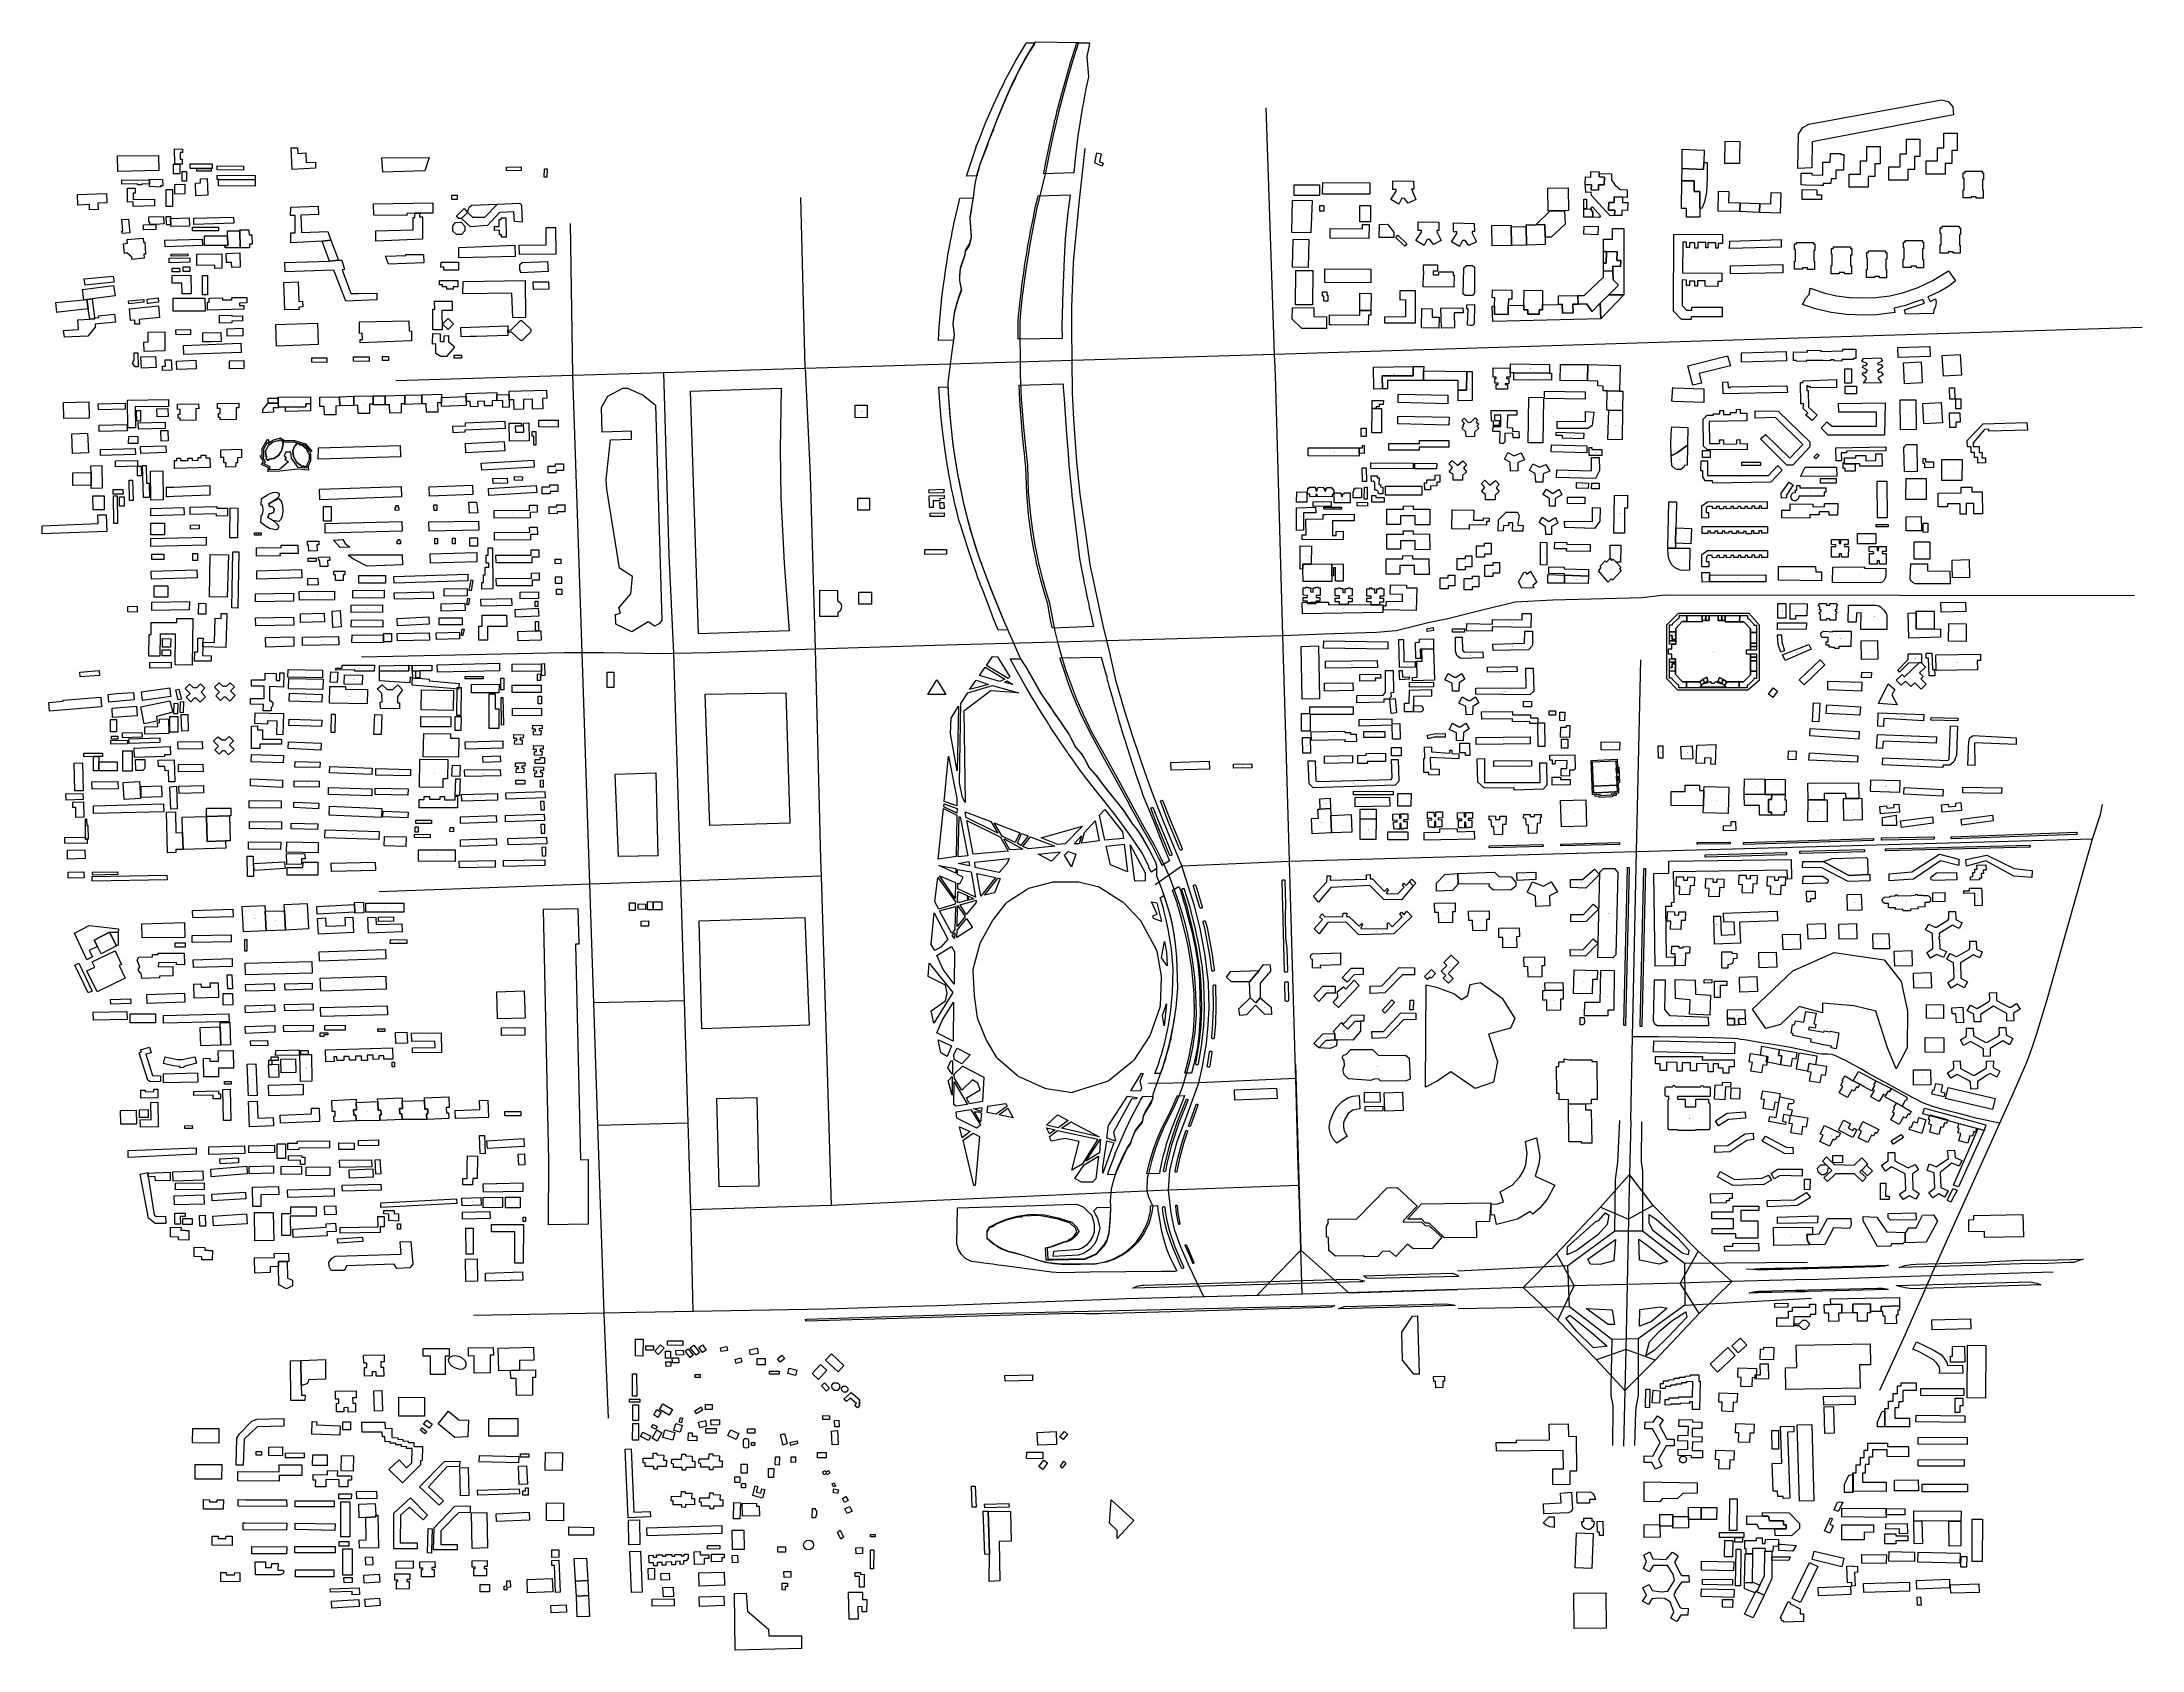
# Model space of a CAD drawing. Header units: inches. Extents: x 446772 to 450278, y 4426030 to 4428716.
import ezdxf

# ---------------------------------------------------------------- set-up
doc = ezdxf.new("R2010")
doc.units = ezdxf.units.IN
doc.header["$MEASUREMENT"] = 0
for name, color, linetype in [('BuildingCreator', 10, 'Continuous'), ('BuildingCreatorAnno', 10, 'Continuous'), ('BuildingNoTex', 10, 'Continuous'), ('BuildingReplace', 10, 'Continuous'), ('FQiao', 10, 'Continuous'), ('GreenBelt3D', 10, 'Continuous'), ('Road3D', 10, 'Continuous'), ('SanDianShu02', 10, 'Continuous'), ('shuimian', 10, 'Continuous')]:
    doc.layers.add(name, color=color, linetype=linetype)

msp = doc.modelspace()

# ---------------------------------------------------------------- linework, layer by layer
at = {"layer": 'BuildingCreator'}
for points in [[(449609.5, 4428181), (449609.3, 4428196.6), (449684.2, 4428198.6), (449684.4, 4428182.9)], [(449800.4, 4428187), (449796.5, 4428187), (449796.5, 4428185.2), (449776.7, 4428185.3), (449776.6, 4428182.8), (449764.3, 4428182.9), (449764.3, 4428184.8), (449757.8, 4428184.9), (449757.8, 4428183.3), (449744.9, 4428183.4), (449744.3, 4428183.4), (449717.2, 4428183.6), (449717.1, 4428182.2), (449701.3, 4428182.4), (449701.3, 4428183.4), (449696.2, 4428183.4), (449695.9, 4428198.3), (449719.6, 4428197.3), (449719.4, 4428200.8), (449741.8, 4428200.6), (449741.7, 4428198.5), (449778.6, 4428199.6), (449778.6, 4428202.6), (449800.5, 4428202.4)], [(449871.1, 4428188.7), (449870.6, 4428205.6), (449923.9, 4428207.1), (449924.4, 4428190.2)], [(449946.5, 4428157.2), (449944.4, 4428192.2), (449974.4, 4428193.9), (449976.5, 4428159)], [(448995, 4428172.7), (449061, 4428173.4), (449061.2, 4428158.3), (449009.5, 4428157.8), (449009.7, 4428136.2), (448995.4, 4428136)], [(449009.7, 4428136.2), (449009.5, 4428157.8), (449061.2, 4428158.3), (449061, 4428173.4), (449078.8, 4428173.4), (449078.6, 4428166.2), (449078.5, 4428150), (449018.5, 4428150.4), (449018.4, 4428136.3)], [(449136.2, 4428134.2), (449136.3, 4428150), (449078.5, 4428150), (449078.6, 4428166.2), (449150.9, 4428165), (449150.3, 4428133.9)], [(449136, 4428116.3), (449136.2, 4428134.2), (449150.3, 4428133.9), (449150.9, 4428165), (449159.5, 4428165), (449159.6, 4428116.6)], [(449223.2, 4428155.7), (449217, 4428155.7), (449216.9, 4428153.8), (449221, 4428153.8), (449220.9, 4428144.9), (449215, 4428145), (449215, 4428143.3), (449218.5, 4428143.3), (449218.4, 4428135.5), (449199.6, 4428135.6), (449199.6, 4428143.7), (449202.9, 4428143.7), (449202.9, 4428145.6), (449197.3, 4428145.6), (449197.3, 4428153.4), (449199.7, 4428153.4), (449199.7, 4428155.6), (449194.8, 4428155.6), (449194.7, 4428171.3), (449223.3, 4428170.8)], [(449229.2, 4428163.2), (449223.3, 4428163.3), (449223.5, 4428177.8), (449288.6, 4428177), (449288.5, 4428162.5)], [(449292, 4428150.8), (449229.1, 4428151.3), (449229.2, 4428163.2), (449288.5, 4428162.5), (449292, 4428162.5)], [(449306.8, 4428150.3), (449306.9, 4428177.1), (449352.9, 4428177), (449352, 4428149.8)], [(449406.9, 4428175.4), (449405.6, 4428132.4), (449385, 4428133), (449378.4, 4428133.2), (449378.6, 4428140.9), (449369.5, 4428141.2), (449369.7, 4428149.3), (449352, 4428149.8), (449352.9, 4428177)], [(449528.3, 4428142.7), (449519.6, 4428174.9), (449586.2, 4428191.7), (449591, 4428174.9), (449538.4, 4428161.8), (449542.6, 4428145.6)], [(449782.1, 4428145.6), (449782.1, 4428169.5), (449792.9, 4428169.5), (449792.9, 4428145.6)], [(449838.8, 4428176.2), (449842.6, 4428177.2), (449845.6, 4428172.7), (449836.6, 4428166.7), (449838.7, 4428163.5), (449842.2, 4428164.8), (449845.7, 4428159.8), (449836.8, 4428154.8), (449843, 4428146.3), (449812.9, 4428146), (449818.2, 4428153.3), (449817.6, 4428155.2), (449810.6, 4428160), (449813, 4428164.2), (449816.6, 4428162.4), (449819.8, 4428167.4), (449811.3, 4428172.2), (449813.3, 4428175.8), (449816.9, 4428174.5), (449819.6, 4428177.9), (449810.4, 4428182.5), (449812.9, 4428187.2), (449842.1, 4428187.9), (449845, 4428183.3), (449836.7, 4428178.9)], [(449881.4, 4428144.8), (449879.7, 4428179.9), (449909.1, 4428181.4), (449910.8, 4428146.2)], [(447292.1, 4428124.1), (447292.4, 4428108.6), (447268.8, 4428107.9), (447268.5, 4428123.2)], [(447324.6, 4428124.8), (447324.9, 4428110.7), (447318.3, 4428110.6), (447318.6, 4428095.3), (447299.5, 4428094.9), (447299.2, 4428108.8), (447292.4, 4428108.6), (447292.1, 4428124.1)], [(447324.9, 4428110.7), (447324.6, 4428124.8), (447344.5, 4428124.9), (447344.8, 4428109.4), (447324.9, 4428109.8)], [(447377.4, 4428125.6), (447377.7, 4428111.4), (447371.1, 4428111.3), (447371.4, 4428096), (447352.3, 4428095.6), (447352, 4428109.6), (447344.8, 4428109.4), (447344.5, 4428124.9)], [(447377.7, 4428111.4), (447377.4, 4428125.6), (447405.7, 4428126.5), (447406, 4428111), (447377.7, 4428110.4)], [(447438.7, 4428127.2), (447438.9, 4428113), (447432.3, 4428112.9), (447432.6, 4428097.5), (447413.5, 4428097.1), (447413.3, 4428111.1), (447406, 4428111), (447405.7, 4428126.5)], [(447530.9, 4428130.2), (447531, 4428121.7), (447531.2, 4428116.7), (447523.1, 4428116.4), (447523.3, 4428108.1), (447510.6, 4428107.8), (447510.4, 4428115.7), (447499, 4428115.4), (447499.2, 4428106.6), (447487, 4428106.3), (447486.8, 4428115.1), (447480, 4428114.9), (447479.7, 4428128.8)], [(447551.5, 4428126.8), (447551.8, 4428112.5), (447551.8, 4428105.5), (447541.2, 4428105.3), (447541, 4428116.7), (447531, 4428116.1), (447530.9, 4428124.6), (447530.9, 4428126.1)], [(447614.2, 4428134), (447614.5, 4428120.6), (447607.4, 4428120.4), (447607.8, 4428103), (447590.9, 4428102.6), (447590.5, 4428118.8), (447575.4, 4428118.4), (447575.8, 4428102.1), (447559.9, 4428101.7), (447559.5, 4428118.2), (447551.8, 4428118), (447551.5, 4428132.4)], [(449119.1, 4428111.2), (449036, 4428113.3), (449036.3, 4428127.3), (449119.1, 4428125.8)], [(449348.4, 4428119.2), (449278.6, 4428120), (449277.7, 4428045.9), (449253.1, 4428046.2), (449254.1, 4428122.3), (449280.5, 4428122), (449280.5, 4428132.2), (449348.5, 4428131.4)], [(449405.6, 4428132.4), (449411.4, 4428132.3), (449410.6, 4428100.4), (449387.9, 4428100.8), (449384.3, 4428100.9), (449385, 4428133)], [(449546.4, 4428136.2), (449546.2, 4428113.7), (449496.2, 4428115.4), (449493.3, 4428115.6), (449494.6, 4428138.3), (449497, 4428138.2)], [(449591.1, 4428138.4), (449590.8, 4428139.8), (449685.1, 4428141.3), (449686.1, 4428130.3), (449578.9, 4428127.8), (449578.3, 4428147.6), (449586.8, 4428147.9), (449587.1, 4428138.5)], [(449767.8, 4428138.8), (449724.3, 4428137.9), (449724.3, 4428139.5), (449720.7, 4428139.5), (449720.7, 4428141.2), (449718.3, 4428141.2), (449718.3, 4428133.8), (449720.9, 4428133.8), (449721.4, 4428105.7), (449735.8, 4428092.3), (449727.6, 4428083.5), (449716.7, 4428092.5), (449719.9, 4428096.5), (449712.2, 4428103.2), (449713.2, 4428111.3), (449708.2, 4428111.3), (449707.6, 4428146.7), (449712.2, 4428146.7), (449712.3, 4428149.8), (449767.9, 4428151.9)], [(449782.7, 4428128.2), (449782.7, 4428140.8), (449801.2, 4428140.8), (449801.2, 4428128.2)], [(449957.2, 4428118.9), (449956.4, 4428137.9), (449964.9, 4428138.2), (449965.6, 4428119.2)], [(447166.4, 4428104.8), (447157.9, 4428104.4), (447158, 4428097.1), (447140.3, 4428096.5), (447140.2, 4428101.9), (447149.5, 4428112.5), (447166.2, 4428112.6), (447166.4, 4428105.6)], [(447149.5, 4428112.5), (447149.4, 4428120.9), (447166.2, 4428121), (447166.2, 4428112.6)], [(447212.3, 4428111.3), (447212.2, 4428106.3), (447178.1, 4428105.9), (447166.4, 4428105.6), (447166.2, 4428112.6), (447166.2, 4428121), (447166.1, 4428122.4), (447219.8, 4428123.2), (447219.8, 4428111.6)], [(447212.2, 4428106.3), (447212.3, 4428111.3), (447219.8, 4428111.6), (447220.1, 4428099.3), (447178.3, 4428098.3), (447178.1, 4428105.9)], [(447268.5, 4428123.2), (447268.8, 4428107.9), (447262.1, 4428107.5), (447262.4, 4428093.1), (447243.3, 4428092.7), (447243, 4428106.7), (447235.8, 4428106.6), (447235.5, 4428122.6)], [(447438.9, 4428107.4), (447438.7, 4428121.6), (447479.7, 4428123.3), (447480, 4428109.4), (447480.1, 4428108.3), (447439, 4428106.7)], [(448129.6, 4428088.1), (448129.6, 4428109.1), (448149.4, 4428109.1), (448149.4, 4428088.2)], [(449008.1, 4428062.7), (448992.3, 4428062.9), (448992.8, 4428103.4), (448999.1, 4428103.4), (449008.5, 4428103.3)], [(449011.3, 4428110.1), (449004.6, 4428110.1), (449004.6, 4428106.3), (448999.2, 4428106.3), (448999.1, 4428103.4), (448992.8, 4428103.4), (448992.6, 4428116.8), (449011.4, 4428116.6)], [(449120.8, 4428075.9), (449035.5, 4428077.6), (449035.7, 4428090.9), (449121, 4428089.2)], [(449234.4, 4428092.1), (449218.7, 4428092.1), (449217.9, 4428071.6), (449227.2, 4428071.2), (449226.8, 4428065.8), (449237.7, 4428065.2), (449237.9, 4428054.7), (449228, 4428054.7), (449227.8, 4428061.9), (449214.2, 4428062.2), (449214.3, 4428048.4), (449213.7, 4428046.7), (449210.9, 4428044.5), (449207.8, 4428044.8), (449206.3, 4428045.7), (449205.8, 4428047.2), (449206.3, 4428065.2), (449194.1, 4428065), (449194.6, 4428073.5), (449207.3, 4428073.4), (449207.6, 4428092.6), (449197.1, 4428092.3), (449197.2, 4428083.4), (449205, 4428083.3), (449204.8, 4428075), (449195.3, 4428074.9), (449195.5, 4428082.2), (449191.7, 4428082.3), (449191.6, 4428100.2), (449234.2, 4428100)], [(449360, 4428075), (449352.6, 4428070.3), (449301.4, 4428070.2), (449301.4, 4428082.4), (449348.8, 4428081.5), (449349.1, 4428098.4), (449363, 4428097.2)], [(449409.9, 4428051), (449386.3, 4428051.8), (449387.9, 4428100.8), (449410.6, 4428100.4)], [(449607.2, 4428095.6), (449618.3, 4428095.7), (449618.5, 4428082.7), (449555.5, 4428081.8), (449555.9, 4428044.9), (449572.9, 4428045.1), (449572.8, 4428051.1), (449579.1, 4428051.2), (449579.2, 4428044.1), (449601.4, 4428044.4), (449601.3, 4428051.4), (449606.5, 4428051.5), (449606.6, 4428044.7), (449618.6, 4428044.9), (449618.7, 4428035), (449552.6, 4428034.2), (449545.9, 4428040.4), (449545.4, 4428085.9), (449552.1, 4428092.3), (449562.8, 4428092.4), (449562.7, 4428094.7), (449573.1, 4428094.8), (449573, 4428099.9), (449579.4, 4428100), (449579.5, 4428093.2), (449591.2, 4428093.3), (449591.2, 4428096.9), (449601, 4428097), (449601, 4428102), (449607.1, 4428102.1)], [(449723.4, 4428048), (449723.3, 4428039.2), (449694.8, 4428009), (449685.3, 4428008.9), (449641.1, 4428053), (449649.3, 4428060.3), (449690.1, 4428020.4), (449711.8, 4428043.4), (449666.1, 4428088.6), (449632.4, 4428087.6), (449631.9, 4428099.4), (449670.5, 4428099.2)], [(449848.3, 4428059.1), (449753.9, 4428059.2), (449742.5, 4428070.8), (449751.7, 4428081.1), (449761, 4428073.9), (449834.6, 4428074.2), (449834.6, 4428097.3), (449771.7, 4428097.1), (449771.5, 4428111.8), (449849, 4428113.1)], [(449875.1, 4428068), (449874.1, 4428117.7), (449900.3, 4428118.2), (449901.2, 4428068.5)], [(449942.9, 4428113.4), (449944.7, 4428079.3), (449913.8, 4428077.6), (449912, 4428111.8)], [(449957.4, 4428071.7), (449956.9, 4428096.1), (449974.1, 4428096.5), (449974.5, 4428080.6), (449967.3, 4428080.4), (449967.5, 4428072)], [(449967.3, 4428103), (449967, 4428119.5), (449975.5, 4428119.6), (449975.8, 4428103.1)], [(447176, 4428049.9), (447193.1, 4428050.3), (447211.9, 4428044.6), (447222.1, 4428032.3), (447218.6, 4428030.3), (447220, 4428026.8), (447220, 4428016.2), (447215.9, 4428007.2), (447216.7, 4428000.7), (447198.8, 4428002.1), (447168.9, 4427998.9), (447149, 4427998), (447149.6, 4428004.2), (447138, 4428009.7), (447141.3, 4428014.6), (447135.8, 4428024.5), (447139.4, 4428025.2), (447139.4, 4428036.9), (447148.2, 4428052), (447151.8, 4428046.6), (447156.9, 4428050.4), (447170.1, 4428054.5)], [(447458.1, 4428063.1), (447457.7, 4428073.9), (447478.8, 4428074.7), (447478.6, 4428079.7), (447544.4, 4428082.3), (447544.8, 4428069.9), (447477.6, 4428067.1), (447477.7, 4428063.9)], [(447584.9, 4428049.5), (447552.2, 4428049.1), (447551.8, 4428078.8), (447572, 4428079.1), (447572.1, 4428074), (447562, 4428073.9), (447562.2, 4428063.8), (447576, 4428064), (447575.8, 4428079.2), (447584.5, 4428079.3)], [(447596.5, 4428042.2), (447592.8, 4428042.2), (447592.7, 4428057.3), (447590.2, 4428057.3), (447590.1, 4428065.2), (447596.3, 4428065.3)], [(447633.7, 4428083.8), (447633.6, 4428072.5), (447601.1, 4428072.8), (447601, 4428084)], [(448974.1, 4428056.6), (448974.1, 4428070.6), (448982.7, 4428070.7), (448982.7, 4428056.6)], [(449170.6, 4428077.2), (449167.7, 4428073.9), (449170.5, 4428070.9), (449163.8, 4428064.2), (449163.7, 4428056.7), (449149.5, 4428056.3), (449149.3, 4428064.7), (449142.4, 4428070.4), (449145.1, 4428073.3), (449143.9, 4428075.1), (449146.9, 4428078.2), (449142.6, 4428083.5), (449146.5, 4428087.5), (449153.1, 4428080.3), (449157.6, 4428080.9), (449164.6, 4428088), (449168.6, 4428083.4), (449166.2, 4428081)], [(449345.8, 4428052.9), (449310.3, 4428053.8), (449310.4, 4428058.2), (449299.7, 4428058.5), (449299.8, 4428063.7), (449346.1, 4428062.5)], [(449502.4, 4428030.2), (449494.2, 4428025.8), (449491.9, 4428026.9), (449491.6, 4428043.4), (449492.1, 4428061.8), (449493.3, 4428073), (449519.9, 4428071.7), (449519.4, 4428042.2)], [(450086.7, 4428067.3), (450022.5, 4428065.6), (450022.5, 4428069.1), (450015.2, 4428068.5), (449996.2, 4428046.3), (449995.9, 4428039.8), (450006.1, 4428040.1), (450006.3, 4428030.1), (450011.3, 4428029.8), (450010.9, 4428021.2), (450016.5, 4428021.2), (450016.8, 4428012.5), (450004, 4428011.9), (450003.9, 4428021.8), (449998.6, 4428021.7), (449998.3, 4428030.1), (449992.8, 4428030), (449992.8, 4428039.3), (449986.6, 4428039.2), (449986, 4428049.9), (450012.6, 4428078), (450086, 4428080.2)], [(447213.8, 4428003.9), (447199.5, 4428005.1), (447188.2, 4428020.7), (447187.1, 4428030.5), (447179, 4428030.4), (447175.9, 4428024.2), (447179.4, 4428021.6), (447177.2, 4428018.8), (447183.1, 4428014.6), (447168.5, 4428001.8), (447151.8, 4428001.1), (447152.4, 4428005.9), (447142.2, 4428010.8), (447144.7, 4428014.1), (447140, 4428022.6), (447141.8, 4428022.6), (447141.9, 4428036.1), (447148.3, 4428047.5), (447151.2, 4428043), (447149.9, 4428042.1), (447145, 4428032.4), (447145.8, 4428023.5), (447147, 4428021.8), (447145.6, 4428020.1), (447149.1, 4428016.7), (447150.8, 4428018.6), (447158.7, 4428019.9), (447166.3, 4428025.1), (447171.5, 4428032.8), (447174.6, 4428043.5), (447173.8, 4428045.4), (447174.4, 4428047.2), (447192.7, 4428047.7), (447201.3, 4428045.1), (447195.4, 4428044), (447195.6, 4428041.7), (447194.1, 4428041.3), (447190.4, 4428033.1), (447191.4, 4428023.1), (447197, 4428013.1), (447205.9, 4428006.6), (447209.1, 4428007.8), (447209.4, 4428006.3), (447213.2, 4428007.4)], [(447157.7, 4428047.8), (447165.2, 4428050), (447166.8, 4428049.2), (447169.4, 4428051.8), (447174.7, 4428047.9), (447174.4, 4428047.2), (447173.8, 4428045.4), (447174.6, 4428043.5), (447171.5, 4428032.8), (447166.3, 4428025.1), (447158.7, 4428019.9), (447150.8, 4428018.6), (447149.1, 4428016.7), (447145.6, 4428020.1), (447147, 4428021.8), (447145.8, 4428023.5), (447145, 4428032.4), (447149.9, 4428042.1), (447151.2, 4428043)], [(447217.6, 4428026.3), (447217.6, 4428017.3), (447213.9, 4428009.4), (447214, 4428007.7), (447213.2, 4428007.4), (447209.4, 4428006.3), (447209.1, 4428007.8), (447205.9, 4428006.6), (447197, 4428013.1), (447191.4, 4428023.1), (447190.4, 4428033.1), (447194.1, 4428041.3), (447195.6, 4428041.7), (447195.4, 4428044), (447201.3, 4428045.1), (447201.5, 4428042.9), (447205.8, 4428042.2), (447213.5, 4428036.1), (447215.8, 4428030.8)], [(447215.8, 4428030.8), (447213.5, 4428036.1), (447205.8, 4428042.2), (447201.5, 4428042.9), (447201.3, 4428045.1), (447211, 4428042), (447218.2, 4428033.1), (447216, 4428032)], [(447232.9, 4428018.8), (447233.2, 4428037.8), (447369.9, 4428041.8), (447370.4, 4428023)], [(447479.4, 4428029.5), (447478.6, 4428045.1), (447543.6, 4428048.5), (447544.4, 4428032.9)], [(448970.9, 4428037.7), (448970.9, 4428028.6), (448970.8, 4428023.9), (448885.7, 4428024.2), (448885.8, 4428038)], [(448976.3, 4428037.6), (448976.3, 4428041.4), (448979.4, 4428041.4), (448979.5, 4428028.5), (448970.9, 4428028.6), (448970.9, 4428037.7)], [(449120.4, 4428038.9), (449071, 4428039), (449071, 4428033.8), (449020.4, 4428033.9), (449020.4, 4428045.2), (449071.8, 4428045.1), (449071.8, 4428050.1), (449120.4, 4428050)], [(449229.8, 4428024.2), (449241.4, 4428029.2), (449246.8, 4428017.6), (449236.1, 4428013.3), (449235.8, 4427999.3), (449223.6, 4427999), (449223, 4428013.9), (449213.5, 4428018.6), (449219.2, 4428029.9)], [(449351, 4428029.7), (449291.7, 4428031.2), (449292, 4428042.7), (449351.3, 4428041.3)], [(449365.3, 4427986.8), (449300.6, 4427988.2), (449301.2, 4428000.9), (449358.8, 4427999.3), (449358.9, 4428021.6), (449371.9, 4428021.6), (449372.1, 4427999.9)], [(449359.2, 4428034.9), (449376.2, 4428035.2), (449376.2, 4428024.9), (449354.8, 4428024.8), (449355.1, 4428038.3), (449359.2, 4428038.2)], [(449494.2, 4428025.8), (449502.4, 4428030.2), (449519.4, 4428042.2), (449518.5, 4428008.8), (449513.8, 4428008.5), (449513.1, 4428005.4), (449507.8, 4428001.4), (449501.4, 4428001.4), (449498.6, 4428002.7), (449493.2, 4428007.5), (449491.9, 4428026.9)], [(449556.8, 4428021.9), (449544.4, 4428021.9), (449544.4, 4428033.2), (449556.8, 4428033.2)], [(449733.5, 4428019.3), (449730.2, 4428022.4), (449735.6, 4428027.8), (449739.2, 4428024.7)], [(449850.5, 4428039.4), (449850.6, 4428032.6), (449784.4, 4428032.2), (449784.4, 4428029.6), (449776, 4428029.4), (449776.2, 4428016.3), (449767.2, 4428016.3), (449766.9, 4428038)], [(449817, 4428016.1), (449833.5, 4428016.5), (449833.4, 4428028), (449843.9, 4428027.9), (449844.1, 4428007.2), (449806.9, 4428006.9), (449806.8, 4428011.1), (449799.1, 4428011.1), (449781.4, 4428011.1), (449781.4, 4428012.8), (449781.5, 4428021.1), (449800.4, 4428020.9), (449800.3, 4428025.2), (449816.9, 4428025.1)], [(449881.7, 4427997.8), (449880.3, 4428038), (449882.1, 4428040.6), (449884.8, 4428043.5), (449902.1, 4428043.3), (449902.8, 4427998)], [(449916.8, 4428014.6), (449929.7, 4428014.6), (449929.9, 4428004.7), (449915.7, 4428004.5), (449915.6, 4428011.5), (449912.6, 4428011.5), (449912.5, 4428019.8), (449916.8, 4428019.7)], [(447505.8, 4428000.7), (447505.2, 4428012.1), (447593.1, 4428017.1), (447593.4, 4428005.6)], [(447524.8, 4427978.1), (447524.7, 4427986.4), (447548.5, 4427986.9), (447548.7, 4427978.5)], [(447573.5, 4427983.2), (447560.5, 4427983.6), (447560.7, 4427989.7), (447573.7, 4427989.3)], [(447616.6, 4427995.8), (447616.6, 4428007.3), (447629.3, 4428007.3), (447629.3, 4428010.8), (447642.3, 4428010.9), (447642.3, 4428000), (447629.6, 4428000), (447629.6, 4427995.8)], [(448976.5, 4427981.7), (448976.2, 4428004.1), (448982.8, 4428004.2), (448983.1, 4427981.8)], [(449061.2, 4428002.5), (448990.5, 4428003.3), (448990.6, 4428012.8), (449061.3, 4428012.2)], [(449004, 4427976.3), (449007, 4427976.1), (449006.8, 4427972.4), (449010.2, 4427972.3), (449010.3, 4427960.9), (449003, 4427961.2), (449002.6, 4427964.6), (449000.5, 4427966.9), (448997.2, 4427966.9), (448997.3, 4427979.7), (448994.6, 4427982), (448991.3, 4427981.8), (448991.1, 4427991), (449001.3, 4427991.1), (449001.2, 4427987.6), (449004.5, 4427987.5)], [(449100.3, 4428002.5), (449064, 4428002.8), (449064, 4428012), (449100.4, 4428011.7)], [(449080.4, 4427967.5), (449080.2, 4427979.3), (449083.9, 4427979.4), (449083.8, 4427984.1), (449097.7, 4427984.3), (449097.6, 4427992.3), (449105.7, 4427992.5), (449105.9, 4427980.7), (449100.7, 4427980.6), (449100.8, 4427974.1), (449089.8, 4427973.9), (449089.9, 4427967.7), (449081.8, 4427967.5)], [(449134.9, 4428008.2), (449144.3, 4428016.3), (449150.3, 4428009.7), (449145.3, 4428004), (449150.3, 4427997.7), (449143.5, 4427991.8), (449143.5, 4427983.7), (449127.7, 4427983.9), (449127.9, 4427993.1), (449121, 4427997.7), (449126.7, 4428004.7), (449120.8, 4428011), (449126.4, 4428016.6)], [(449189.1, 4427975.2), (449198.5, 4427983.3), (449204.5, 4427976.7), (449199.5, 4427971), (449204.5, 4427964.7), (449197.8, 4427958.8), (449197.8, 4427950.8), (449181.9, 4427950.9), (449182.1, 4427960.1), (449175.2, 4427964.7), (449180.9, 4427971.7), (449175, 4427978), (449180.6, 4427983.6)], [(449271.9, 4428005.5), (449282.9, 4428010.2), (449289.4, 4427998.6), (449278.1, 4427994.5), (449277.8, 4427980.6), (449265.7, 4427980.3), (449265.1, 4427995.1), (449255.6, 4427999.8), (449261.2, 4428011.1)], [(449654.2, 4427991.3), (449670.1, 4428008.2), (449677.5, 4428000.4), (449658.1, 4427980.7), (449561.3, 4427978.9), (449561.2, 4427982.5), (449548.9, 4427982.9), (449544.6, 4427989.3), (449544.7, 4427999.6), (449541.5, 4427999.6), (449541.9, 4428015.9), (449552.5, 4428016.2), (449552.5, 4427991.7)], [(449610, 4428008.1), (449610, 4428013.8), (449640.8, 4428013.8), (449640.8, 4428008.1)], [(449708.1, 4427989.8), (449715.6, 4428005.4), (449767.8, 4428005.4), (449768.4, 4427990.2)], [(449741, 4427978.7), (449741, 4427986.6), (449767.4, 4427986.6), (449767.4, 4427978.7)], [(449781.4, 4428011.1), (449799.1, 4428011.1), (449799, 4427998.9), (449782.5, 4427999), (449782.7, 4428003.5), (449779.2, 4428003.4), (449779.2, 4428013), (449781.4, 4428012.8)], [(449917.5, 4427951.3), (449883.9, 4427951.3), (449884.2, 4427986.3), (449917.8, 4427986.3)], [(449977.4, 4427983.1), (449943.7, 4427983.1), (449944, 4428018.1), (449977.7, 4428018.1)], [(447146.7, 4427958.1), (447151.3, 4427960.9), (447157, 4427963.1), (447162.4, 4427963.9), (447165, 4427963.1), (447167.4, 4427961.1), (447167.7, 4427958.2), (447165.9, 4427954.8), (447162.6, 4427951.8), (447156.1, 4427947.4), (447150.4, 4427944.3), (447151.4, 4427940), (447153, 4427939.8), (447156.4, 4427939.1), (447158.7, 4427936.8), (447159.2, 4427934.1), (447159, 4427931.8), (447158, 4427929.8), (447155.7, 4427928.4), (447151.2, 4427927.7), (447148.9, 4427921.5), (447157.6, 4427916.4), (447163.4, 4427911.2), (447166.5, 4427906.8), (447166.6, 4427905.3), (447166.1, 4427903.6), (447164.7, 4427902), (447162.6, 4427900.8), (447158.5, 4427901.1), (447151.7, 4427903.3), (447144.9, 4427907), (447137.3, 4427913.3), (447137.6, 4427923.8), (447140, 4427926.9), (447140.9, 4427932.5), (447140.8, 4427935.6), (447140.5, 4427938.5), (447140, 4427942.2), (447137.8, 4427942), (447138, 4427952.9)], [(447150.4, 4427944.3), (447156.1, 4427947.4), (447167.2, 4427953.2), (447171.3, 4427947.5), (447173, 4427940.3), (447173.7, 4427932.2), (447172.7, 4427923.8), (447170.2, 4427918), (447167.3, 4427914.6), (447157.6, 4427916.4), (447148.9, 4427921.5), (447151.2, 4427927.7), (447155.7, 4427928.4), (447158, 4427929.8), (447159, 4427931.8), (447159.2, 4427934.1), (447158.7, 4427936.8), (447156.4, 4427939.1), (447153, 4427939.8), (447151.4, 4427940)], [(447235.6, 4427951.1), (447235, 4427968.5), (447371.1, 4427973.2), (447371.7, 4427955.7)], [(447418.5, 4427957), (447418, 4427972.8), (447490.4, 4427975.5), (447491.1, 4427959.6)], [(447517.7, 4427957.9), (447517.2, 4427969.6), (447596.9, 4427975.1), (447597.8, 4427963.1)], [(447632.7, 4427965.1), (447620, 4427965.1), (447620, 4427960.9), (447606.9, 4427960.9), (447606.9, 4427972.4), (447619.6, 4427972.4), (447619.6, 4427975.9), (447632.7, 4427976)], [(448153.3, 4427933.9), (448133.8, 4427933.9), (448133.8, 4427953.6), (448153.3, 4427953.6)], [(448252.9, 4427961.8), (448252.7, 4427967.9), (448277.3, 4427968.7), (448277.5, 4427962.7)], [(448253.3, 4427937.9), (448252.8, 4427957.6), (448253.3, 4427957.6), (448278.2, 4427958.2), (448278.3, 4427953), (448270.8, 4427952.8), (448270.9, 4427949.5), (448259.6, 4427949.2), (448259.8, 4427938)], [(448883.7, 4427964), (448883.4, 4427947), (448866.4, 4427947.1), (448866.7, 4427964.1)], [(448897.4, 4427971.9), (448897.5, 4427970), (448898.7, 4427970.1), (448898.7, 4427966), (448900.9, 4427965.9), (448900.9, 4427970), (448902, 4427970), (448902, 4427971.7), (448911.5, 4427971.8), (448911.4, 4427969.9), (448912.9, 4427969.8), (448912.9, 4427966.1), (448915.3, 4427966.1), (448915.3, 4427969.8), (448916.8, 4427969.8), (448916.8, 4427971.6), (448925.4, 4427971.4), (448925.4, 4427969.6), (448926.9, 4427969.6), (448926.9, 4427967.8), (448928.4, 4427967.8), (448928.3, 4427960.1), (448926, 4427960.1), (448926, 4427956), (448900.7, 4427956.4), (448900.8, 4427960), (448898.7, 4427960), (448898.7, 4427956.2), (448888.6, 4427956.3), (448888.7, 4427960.5), (448884.6, 4427960.5), (448884.5, 4427966.7), (448885.5, 4427966.7), (448885.5, 4427970.2), (448887.4, 4427970.2), (448887.4, 4427972)], [(448939.6, 4427962.6), (448939.6, 4427960.7), (448941.6, 4427960.8), (448941.6, 4427956.7), (448943.4, 4427956.7), (448943.4, 4427960.9), (448945.7, 4427960.8), (448945.7, 4427962.6), (448956.1, 4427962.4), (448956, 4427945.9), (448929.2, 4427946.1), (448929.2, 4427962.5)], [(448974.7, 4427970.4), (448974.8, 4427954.4), (448961.2, 4427954.5), (448961.1, 4427964.7), (448962.3, 4427964.7), (448962.3, 4427969.4), (448964.1, 4427969.4), (448964.1, 4427970.7)], [(448979.5, 4427951.8), (448979.6, 4427971.9), (448984.2, 4427972), (448984.3, 4427951.9)], [(448998.7, 4427954.6), (449012.5, 4427954.8), (449012.6, 4427947.1), (448992.1, 4427946.9), (448992, 4427957.9), (448998.7, 4427957.9)], [(449015, 4427958.6), (449015, 4427973.8), (449075.4, 4427973.8), (449075.4, 4427958.7)], [(449294.2, 4427961.7), (449305.1, 4427968.6), (449309.2, 4427959.3), (449298.2, 4427953.2), (449298.4, 4427940.1), (449288.9, 4427940.1), (449288.6, 4427953.1), (449277.8, 4427960.1), (449283.6, 4427968.8)], [(449347.9, 4427944.5), (449318.6, 4427944.8), (449318.7, 4427955.4), (449348, 4427955.1)], [(449353.5, 4427969.9), (449333.6, 4427970.5), (449333.9, 4427979.6), (449353.8, 4427979)], [(449371.6, 4427969.2), (449359.1, 4427969.3), (449359.2, 4427978.9), (449371.7, 4427978.8)], [(449414.1, 4427895.2), (449396.1, 4427895.4), (449397.4, 4427958.3), (449419, 4427958.6), (449419.1, 4427936.8), (449413.8, 4427936.8)], [(449676.3, 4427953.6), (449675.7, 4427961.9), (449689.1, 4427980.3), (449695.6, 4427975.7), (449684.5, 4427958.7), (449684.6, 4427954)], [(449706.8, 4427970.9), (449750.4, 4427971.2), (449750.3, 4427963.6), (449747.6, 4427963.8), (449747.2, 4427956.9), (449705.3, 4427957.3), (449704.7, 4427953), (449703, 4427951.3), (449700.2, 4427949.5), (449697.1, 4427949.2), (449695.3, 4427950), (449692.8, 4427952.7), (449691.7, 4427956.5), (449692, 4427958.3), (449693.7, 4427961.5), (449695.3, 4427962.7), (449699.3, 4427963.2), (449699.1, 4427967.2), (449701.6, 4427967.2), (449701.5, 4427974.8), (449706.6, 4427975)], [(449836.2, 4427920.9), (449835.8, 4427982.2), (449852.2, 4427982.1), (449852.6, 4427920.6)], [(449993.9, 4427964.3), (450011.4, 4427964.4), (450011.7, 4427927.5), (449997.4, 4427927.4), (449997.3, 4427944.9), (449984.2, 4427944.8), (449984.3, 4427927.2), (449974.3, 4427927.1), (449974.2, 4427944.2), (449953.3, 4427944), (449953.3, 4427939.4), (449937.9, 4427939.2), (449937.7, 4427962.3), (449976.4, 4427962.5), (449976.3, 4427971.8), (449993.8, 4427971.9)], [(447241.8, 4427915.4), (447241.8, 4427939.7), (447254.7, 4427939.7), (447254.7, 4427915.4)], [(447244.7, 4427895.2), (447244.3, 4427911.4), (447372.7, 4427915), (447373.1, 4427898.8)], [(447366.5, 4427938.3), (447367.6, 4427938.3), (447367.5, 4427933.4), (447361.6, 4427933.3), (447361.6, 4427938.1), (447362.8, 4427938.1), (447362.7, 4427941.3), (447366.5, 4427941.3)], [(447417.9, 4427898.8), (447417.7, 4427913.9), (447500.3, 4427915.1), (447500.9, 4427900.2)], [(447426.2, 4427933.1), (447426.1, 4427942.5), (447431, 4427942.5), (447431, 4427933.2)], [(447485.4, 4427928.6), (447484.5, 4427947.1), (447497.4, 4427946.9), (447499.2, 4427929)], [(447526.9, 4427920.5), (447526.9, 4427933.3), (447585.6, 4427933.7), (447585.6, 4427942.1), (447598.4, 4427942.2), (447598.5, 4427930.1), (447586.7, 4427930), (447586.8, 4427920.9)], [(447618.6, 4427927.8), (447618.6, 4427939.2), (447631.5, 4427939.2), (447631.5, 4427942.3), (447644.4, 4427942.3), (447644.4, 4427930.8), (447632, 4427930.7), (447632, 4427927.9)], [(448254.5, 4427922.9), (448254.4, 4427928.8), (448278.3, 4427929.1), (448278.3, 4427923.2)], [(448271.1, 4427936.2), (448270.8, 4427946.3), (448277.7, 4427946.5), (448277.9, 4427936.4)], [(448878, 4427929), (448878.1, 4427900), (448866.5, 4427899.7), (448866.4, 4427937.6), (448898.2, 4427938.6), (448898.5, 4427929.3)], [(448926.5, 4427891.3), (448932.4, 4427891.4), (448932.3, 4427898.3), (448944.1, 4427898.4), (448944.2, 4427884.7), (448875.8, 4427884.3), (448875.7, 4427892.3), (448882.2, 4427892.3), (448882.1, 4427918.8), (448910.8, 4427919), (448910.8, 4427926.5), (448914.9, 4427926.5), (448962.6, 4427926.8), (448962.6, 4427916), (448926.4, 4427915.8)], [(448894.1, 4427939.6), (448894, 4427947.7), (448924.3, 4427948.2), (448924.4, 4427940.1)], [(448941.7, 4427938.7), (448941.6, 4427935.4), (448912, 4427935.6), (448912.1, 4427938.8)], [(448984.9, 4427940.6), (448967.5, 4427940.9), (448967.6, 4427947.1), (448984.9, 4427946.7)], [(449061.2, 4427935.3), (449088.7, 4427935.5), (449088.9, 4427909.2), (449064.4, 4427909.1), (449064.3, 4427924.2), (449040.1, 4427924), (449040.1, 4427909.9), (449017.2, 4427909.8), (449017.1, 4427935.2), (449044.9, 4427935.3), (449044.9, 4427940.6), (449061.2, 4427940.7)], [(449178.7, 4427916.9), (449178.8, 4427920.6), (449187.9, 4427920.4), (449187.8, 4427914.6), (449183.8, 4427914.7), (449183.7, 4427908.7), (449154.8, 4427909.1), (449154.7, 4427901.8), (449125.7, 4427902.3), (449126.1, 4427934.1), (449162.3, 4427933.5), (449162.1, 4427917.2)], [(449235.8, 4427911.2), (449235.8, 4427908.5), (449244.6, 4427908.3), (449244.1, 4427898.8), (449227.1, 4427898.4), (449227.5, 4427912.5), (449220.3, 4427912.6), (449220.3, 4427907.4), (449211.8, 4427907.9), (449211.3, 4427898.9), (449203.2, 4427898.8), (449203.7, 4427917.5), (449216.5, 4427930.1), (449235.6, 4427930.3), (449238.1, 4427924.9)], [(449287.9, 4427914.5), (449298.8, 4427921.4), (449302.9, 4427912.2), (449292, 4427906.1), (449292.1, 4427893), (449282.6, 4427893), (449282.3, 4427905.9), (449271.5, 4427913), (449277.3, 4427921.7)], [(449364, 4427903.3), (449314.2, 4427904.5), (449314, 4427915.1), (449360.5, 4427914.8), (449360.5, 4427938.3), (449373.2, 4427937.7), (449372.6, 4427915.4)], [(449499.8, 4427903.9), (449498.9, 4427878.5), (449498.9, 4427870.1), (449486.3, 4427870.4), (449488.2, 4427947.8), (449500.9, 4427947.5), (449500, 4427919)], [(449652.3, 4427936.5), (449642.9, 4427936.4), (449643, 4427940.1), (449638.7, 4427940.2), (449638.8, 4427936.4), (449631.5, 4427936.3), (449631.4, 4427940.2), (449626.6, 4427940.4), (449626.5, 4427936.2), (449619.5, 4427936.3), (449619.6, 4427939.6), (449615.1, 4427939.7), (449615.1, 4427936.4), (449608.1, 4427936.3), (449608, 4427939.8), (449603.4, 4427939.7), (449603.5, 4427936.2), (449596.2, 4427936.2), (449596.2, 4427939.7), (449591.3, 4427939.7), (449591.4, 4427936.4), (449584, 4427936), (449584, 4427939.6), (449579.3, 4427939.5), (449579.5, 4427936.1), (449572.5, 4427936.1), (449572.6, 4427939.8), (449567.7, 4427939.6), (449567.8, 4427936.4), (449560.8, 4427936.4), (449560.7, 4427939.8), (449553.1, 4427939.7), (449550.6, 4427937.3), (449550.4, 4427929.9), (449554.5, 4427929.7), (449554.5, 4427920.7), (449543, 4427920.5), (449543, 4427941.1), (449552.5, 4427947.8), (449652.3, 4427948.1)], [(449769.8, 4427925.2), (449755.8, 4427925.4), (449755.9, 4427930.8), (449739.2, 4427931), (449739.1, 4427925.6), (449723.4, 4427925.8), (449723.4, 4427920.4), (449676.5, 4427921), (449676.7, 4427933.8), (449690.4, 4427933.6), (449690.5, 4427944.3), (449728.5, 4427943.8), (449728.4, 4427939.6), (449747.7, 4427939.4), (449747.8, 4427944.9), (449770, 4427944.6)], [(449884.5, 4427899), (449884.2, 4427922.5), (449909.4, 4427922.9), (449909.8, 4427899.4)], [(447126.7, 4427891.8), (447126.7, 4427895.9), (447137.8, 4427895.9), (447137.8, 4427891.8)], [(447126.7, 4427891.8), (447126.7, 4427895.9), (447137.8, 4427895.9), (447137.8, 4427891.8)], [(447230.9, 4427865.5), (447217, 4427865.3), (447216.8, 4427875.3), (447214.9, 4427875.3), (447214.8, 4427881.8), (447233.9, 4427882.1), (447234, 4427875.7), (447230.8, 4427875.6)], [(447269.6, 4427871.2), (447258.6, 4427883.4), (447273.8, 4427884.4), (447278.1, 4427878.2), (447285.9, 4427872)], [(447370.5, 4427877.4), (447364.7, 4427877.5), (447364.7, 4427882.3), (447366.4, 4427882.3), (447366.4, 4427884.8), (447369.4, 4427884.8), (447369.4, 4427882.3), (447370.5, 4427882.2)], [(447427.5, 4427877.2), (447427.5, 4427886.6), (447432.3, 4427886.6), (447432.3, 4427877.2)], [(447456.9, 4427877.5), (447456.9, 4427887.1), (447461.7, 4427887.1), (447461.7, 4427877.5)], [(447485.8, 4427873.4), (447485.8, 4427887.3), (447498.9, 4427887.4), (447499.1, 4427873.7)], [(447527.3, 4427883.6), (447527.2, 4427896.4), (447586, 4427896.8), (447585.9, 4427905.2), (447598.7, 4427905.3), (447598.8, 4427893.1), (447587.1, 4427893.1), (447587.1, 4427884)], [(449061.1, 4427893.8), (449088.6, 4427894), (449088.7, 4427867.7), (449064.3, 4427867.6), (449064.2, 4427882.7), (449039.9, 4427882.5), (449040, 4427868.4), (449017.1, 4427868.3), (449016.9, 4427893.6), (449044.8, 4427893.8), (449044.7, 4427899.1), (449061.1, 4427899.2)], [(449191.2, 4427860.3), (449180.3, 4427860.3), (449180.3, 4427855.3), (449166.9, 4427855.3), (449166.9, 4427874.1), (449180.5, 4427874.1), (449180.5, 4427878.4), (449191.2, 4427878.4)], [(449284.2, 4427842), (449273.5, 4427842.1), (449273.8, 4427880), (449284.5, 4427879.9)], [(449356.4, 4427864.7), (449317.4, 4427865.3), (449317.5, 4427869.1), (449297.1, 4427869), (449297.5, 4427880.2), (449317.5, 4427879.9), (449317.5, 4427877), (449356.4, 4427876.5)], [(449499.8, 4427903.9), (449525.8, 4427902.9), (449524.9, 4427877.5), (449498.9, 4427878.5)], [(449652.8, 4427895.3), (449643.2, 4427895.3), (449643.2, 4427899.1), (449638.4, 4427899.1), (449638.4, 4427894.9), (449630.2, 4427894.9), (449630.2, 4427898.9), (449625.8, 4427899), (449625.8, 4427894.3), (449617.2, 4427894.3), (449617.2, 4427898.2), (449612.5, 4427898.2), (449612.5, 4427895), (449604.8, 4427895), (449604.8, 4427898.4), (449601, 4427898.4), (449601, 4427894.5), (449593.7, 4427894.5), (449593.7, 4427898.3), (449588.3, 4427898.3), (449588.3, 4427895.3), (449581.4, 4427895.3), (449581.4, 4427898.6), (449576.8, 4427898.6), (449576.8, 4427894.9), (449569.7, 4427894.9), (449569.7, 4427898.6), (449565, 4427898.6), (449565, 4427895.1), (449557.6, 4427895.1), (449557.6, 4427898.4), (449553.2, 4427898.4), (449553.2, 4427894.8), (449543.5, 4427894.8), (449543.5, 4427906.6), (449652.9, 4427906.6)], [(449772.6, 4427884.7), (449772.5, 4427877.9), (449775.1, 4427877.8), (449775.1, 4427884.5), (449787.7, 4427884.4), (449787.6, 4427876.1), (449781, 4427876.1), (449781.1, 4427872.8), (449787.8, 4427872.8), (449787.6, 4427855.2), (449776.4, 4427855.1), (449776.4, 4427860.5), (449772.4, 4427860.5), (449772.3, 4427855.4), (449759.5, 4427855.4), (449759.6, 4427872.8), (449766.9, 4427872.8), (449766.8, 4427876), (449759.5, 4427876.1), (449759.4, 4427884.6)], [(449802.8, 4427877.4), (449802.8, 4427894.8), (449833.9, 4427894.8), (449833.9, 4427877.4)], [(449854.4, 4427909.9), (449854.5, 4427905.8), (449834.3, 4427905.7), (449834.4, 4427909.7)], [(449897.6, 4427851.9), (449897.7, 4427881), (449924, 4427880.9), (449923.9, 4427851.8)], [(449912.8, 4427896.6), (449912.7, 4427912.1), (449920.3, 4427912.1), (449920.3, 4427896.7)], [(447129.9, 4427856.8), (447129.7, 4427870.7), (447170.8, 4427871.1), (447170.8, 4427875), (447199.1, 4427875.3), (447199.2, 4427861.5), (447169, 4427861.2), (447169.1, 4427857.2)], [(447215.9, 4427848), (447215.9, 4427853.5), (447229.5, 4427853.5), (447229.4, 4427848)], [(447233.6, 4427855.4), (447251.9, 4427855.7), (447252, 4427849.4), (447248.5, 4427849.4), (447248.7, 4427839.6), (447235.9, 4427839.4), (447235.7, 4427849.7), (447233.7, 4427849.6)], [(447314.4, 4427840.2), (447291.9, 4427851.6), (447284, 4427857.3), (447284, 4427859.3), (447373.1, 4427859.2), (447373.5, 4427842.2)], [(447420.5, 4427845.4), (447420, 4427860.5), (447497.7, 4427862.7), (447497.6, 4427847.3)], [(447524.3, 4427802), (447506.2, 4427801.9), (447506.2, 4427813.1), (447508.6, 4427813.1), (447508.6, 4427825.7), (447511.7, 4427825.8), (447511.6, 4427838.5), (447517.6, 4427838.6), (447517.5, 4427845.3), (447513.5, 4427845.2), (447513.5, 4427858.7), (447516.8, 4427858.7), (447516.7, 4427870.8), (447524.1, 4427870.9)], [(447529.8, 4427845.5), (447529.7, 4427858.3), (447588.5, 4427858.7), (447588.5, 4427867.2), (447601.3, 4427867.2), (447601.3, 4427855.1), (447589.6, 4427855), (447589.6, 4427845.9)], [(447638, 4427851.7), (447638, 4427844.2), (447628.4, 4427844.3), (447628.4, 4427851.6)], [(448245.6, 4427859.8), (448245.6, 4427868.1), (448281.9, 4427868.2), (448281.9, 4427859.9)], [(448877.1, 4427843.6), (448877.1, 4427835.4), (448872.2, 4427835.2), (448872.4, 4427873.9), (448891.3, 4427873.8), (448891, 4427843.7)], [(448877.1, 4427843.6), (448891, 4427843.7), (448925.3, 4427843.9), (448925.4, 4427823.7), (448925.4, 4427814.7), (448877.3, 4427814.4), (448877.1, 4427835.4)], [(448944.5, 4427843.5), (448944, 4427814.9), (448931.2, 4427815), (448931.4, 4427837.4), (448928.2, 4427837.5), (448928.3, 4427823.9), (448925.4, 4427823.7), (448925.3, 4427843.9)], [(449060, 4427852.3), (449087.5, 4427852.4), (449087.7, 4427826.2), (449063.2, 4427826.1), (449063.2, 4427841.2), (449038.9, 4427841), (449039, 4427826.9), (449016, 4427826.8), (449015.9, 4427852.1), (449043.7, 4427852.3), (449043.7, 4427857.6), (449060, 4427857.7)], [(449134.8, 4427834.1), (449134.8, 4427853), (449148.5, 4427853), (449148.5, 4427857.3), (449159.1, 4427857.3), (449159.1, 4427839.2), (449148.2, 4427839.2), (449148.2, 4427834.1)], [(449205.3, 4427828.2), (449194.3, 4427828.2), (449194.3, 4427823.1), (449181, 4427823.1), (449181, 4427841.9), (449194.6, 4427841.9), (449194.6, 4427846.2), (449205.3, 4427846.2)], [(449394.1, 4427816.5), (449392, 4427819.2), (449386.6, 4427813.2), (449370.4, 4427832.6), (449375.1, 4427837.8), (449373.4, 4427840), (449381.8, 4427849.2), (449383.8, 4427846.8), (449389.9, 4427853.6), (449393, 4427849.7), (449395, 4427852), (449400.2, 4427846.6), (449408, 4427838.5), (449405.9, 4427835.7), (449408.5, 4427832.4)], [(449400.3, 4427846.6), (449395, 4427852), (449393, 4427849.7), (449389.9, 4427853.6), (449390, 4427875.4), (449407.6, 4427875.3), (449407.5, 4427846.7)], [(449523.1, 4427870.2), (449522.8, 4427833.5), (449514.5, 4427833.1), (449506.7, 4427833.6), (449498.5, 4427837.2), (449493, 4427842.3), (449488.7, 4427850.6), (449486.7, 4427859), (449486.3, 4427870.4), (449498.9, 4427870.1)], [(449652.5, 4427854.8), (449643.1, 4427854.7), (449643.2, 4427858.4), (449638.9, 4427858.5), (449639, 4427854.7), (449631.7, 4427854.5), (449631.6, 4427858.5), (449626.8, 4427858.6), (449626.7, 4427854.5), (449619.7, 4427854.6), (449619.8, 4427857.9), (449615.3, 4427858), (449615.3, 4427854.6), (449608.3, 4427854.6), (449608.2, 4427858.1), (449603.6, 4427858), (449603.7, 4427854.5), (449596.4, 4427854.5), (449596.4, 4427858), (449591.5, 4427858), (449591.6, 4427854.7), (449584.2, 4427854.3), (449584.3, 4427858), (449579.9, 4427858), (449579.7, 4427854.4), (449572.7, 4427854.3), (449572.8, 4427858.1), (449567.9, 4427857.9), (449568, 4427854.6), (449561.1, 4427854.3), (449560.6, 4427858.2), (449553.3, 4427857.9), (449550.8, 4427855.6), (449550.6, 4427848.1), (449554.7, 4427848), (449554.7, 4427838.9), (449543.2, 4427838.8), (449543.2, 4427859.4), (449552.7, 4427866.1), (449652.5, 4427866.3)], [(449835.8, 4427873), (449835.8, 4427866.2), (449838.3, 4427866.1), (449838.4, 4427872.7), (449850.9, 4427872.7), (449850.9, 4427864.4), (449844.3, 4427864.4), (449844.3, 4427861.1), (449851, 4427861.1), (449850.9, 4427843.5), (449839.6, 4427843.4), (449839.6, 4427848.8), (449835.7, 4427848.8), (449835.6, 4427843.7), (449822.8, 4427843.7), (449822.9, 4427861.1), (449830.1, 4427861.1), (449830, 4427864.3), (449822.7, 4427864.4), (449822.6, 4427872.9)], [(449957.6, 4427812.2), (449957.8, 4427810.4), (449899.1, 4427810.7), (449895.7, 4427812.7), (449892.9, 4427814.8), (449890.9, 4427819), (449892, 4427844), (449918.3, 4427843.8), (449919.9, 4427843.8), (449919.8, 4427832.1), (449957, 4427831.6)], [(449961.2, 4427839.8), (449960.9, 4427850.3), (449989.4, 4427851.1), (449990.3, 4427821.2), (449961.8, 4427820.4)], [(447130.6, 4427818.2), (447130.2, 4427832.1), (447205.2, 4427834.3), (447205.5, 4427820.4)], [(447215.7, 4427808.6), (447215.4, 4427819.3), (447232.4, 4427819.9), (447232.8, 4427809.2)], [(447274.4, 4427816.3), (447261.6, 4427816.3), (447261.6, 4427825.4), (447259.1, 4427825.4), (447259.1, 4427832), (447277.3, 4427832), (447277.3, 4427825.8), (447274.4, 4427825.8)], [(447300.7, 4427811.6), (447300.7, 4427824.3), (447345.4, 4427824.4), (447345.4, 4427811.7)], [(447359.6, 4427811.8), (447359.2, 4427823.1), (447482.6, 4427827), (447482.9, 4427815.7)], [(447488, 4427799.1), (447484.9, 4427799.5), (447488, 4427817.4), (447490.9, 4427817)], [(447530.3, 4427807), (447530.2, 4427819.8), (447589, 4427820.2), (447589, 4427828.7), (447601.8, 4427828.8), (447601.9, 4427816.6), (447590.1, 4427816.5), (447590.2, 4427807.5)], [(447639, 4427822.1), (447638.9, 4427811.2), (447629.3, 4427811.3), (447629.2, 4427822.2)], [(449066.3, 4427766.2), (449011.5, 4427767.2), (449011.7, 4427774), (449016.2, 4427773.9), (449016.4, 4427781.4), (449043.2, 4427780.9), (449043.5, 4427793), (449022.7, 4427793.3), (449023, 4427809.1), (449050.2, 4427808.6), (449050.1, 4427804), (449067.1, 4427803.7)], [(449130.5, 4427807), (449119.5, 4427807), (449119.5, 4427802), (449106.2, 4427802), (449106.2, 4427820.8), (449119.8, 4427820.8), (449119.8, 4427825.1), (449130.5, 4427825.1)], [(449170.8, 4427805.6), (449159.9, 4427805.5), (449159.9, 4427800.5), (449146.5, 4427800.5), (449146.5, 4427819.3), (449160.1, 4427819.3), (449160.1, 4427823.6), (449170.8, 4427823.6)], [(449250.7, 4427826.8), (449257.1, 4427831.7), (449267.7, 4427813.3), (449261, 4427807.9), (449262.6, 4427803.7), (449242.3, 4427803.3), (449237.2, 4427814.2), (449246, 4427829.7), (449248.5, 4427830.9)], [(449313.8, 4427824.9), (449313.7, 4427811.5), (449286, 4427811.8), (449286.1, 4427826.1)], [(449353.8, 4427823.2), (449313.8, 4427824.9), (449313.6, 4427827.4), (449287.7, 4427827.9), (449287.8, 4427839.2), (449313, 4427838.6), (449313, 4427835.4), (449354, 4427834.6)], [(449313.8, 4427824.9), (449353.8, 4427823.2), (449353.4, 4427811), (449313.7, 4427811.5)], [(449543.2, 4427829.5), (449555.8, 4427829.7), (449555.8, 4427825.3), (449555.9, 4427814), (449543.4, 4427813.6)], [(449555.8, 4427825.3), (449650.2, 4427825.4), (449650.2, 4427814.1), (449555.9, 4427814)], [(449743, 4427815.6), (449670.9, 4427816.5), (449671.3, 4427839.8), (449733.1, 4427839.7), (449733.3, 4427830.4), (449743.1, 4427830.4)], [(449841.6, 4427812.3), (449761.3, 4427812.8), (449761.7, 4427838.7), (449814.5, 4427839.1), (449814.6, 4427836.9), (449850.2, 4427836.2), (449850.4, 4427830), (449850.3, 4427824), (449849.2, 4427819.9), (449846.9, 4427816.4), (449844.4, 4427813.5)], [(447128.2, 4427780.3), (447128, 4427794), (447191.4, 4427795.1), (447191.6, 4427781.4)], [(447201.4, 4427783.2), (447201.3, 4427797.9), (447260.1, 4427798.6), (447260.3, 4427783.9)], [(447287.9, 4427762.8), (447287.8, 4427775.1), (447340.2, 4427775.7), (447340.4, 4427763.4)], [(447290.9, 4427786.9), (447290.8, 4427799.3), (447343.1, 4427799.8), (447343.1, 4427787.3)], [(447360, 4427784.9), (447359.8, 4427795.8), (447425, 4427797.2), (447425.2, 4427786.3)], [(447438.4, 4427765.1), (447438, 4427777.1), (447477.9, 4427778.3), (447478.3, 4427766.3)], [(447443.2, 4427790.2), (447443, 4427802.5), (447481.6, 4427802.9), (447481.7, 4427790.6)], [(447483.6, 4427775.4), (447481, 4427775.7), (447482.7, 4427786.5), (447485.3, 4427786.3)], [(447504.7, 4427773.3), (447504.4, 4427784.8), (447555.8, 4427785.9), (447556.1, 4427774.4)], [(447569.9, 4427785.7), (447569.8, 4427796.9), (447600.5, 4427797.2), (447600.7, 4427786.1)], [(447599.5, 4427773), (447594.9, 4427773), (447594.9, 4427781.5), (447599.5, 4427781.5)], [(447639.5, 4427801.8), (447639.4, 4427792.8), (447630.6, 4427792.8), (447630.6, 4427801.8)], [(448100.1, 4427799.5), (448100.2, 4427782), (448102.5, 4427780.5), (448104.4, 4427778.2), (448105.8, 4427775.9), (448106.4, 4427772.6), (448106.3, 4427769.3), (448104.9, 4427766.8), (448102.7, 4427764.1), (448100.5, 4427763.1), (448100.4, 4427755.8), (448070.7, 4427755.8), (448070.3, 4427799.9)], [(448156.6, 4427776.7), (448135.6, 4427776.7), (448135.6, 4427796.9), (448156.6, 4427796.9)], [(448890.2, 4427780), (448904.2, 4427779.9), (448919.8, 4427780), (448920, 4427775.3), (448938.3, 4427776.1), (448952.4, 4427775.9), (448991, 4427775.7), (449005, 4427775.6), (449010.7, 4427775.4), (449010.7, 4427762.5), (448876.2, 4427760.7), (448875.9, 4427779.6)], [(448885.4, 4427805.2), (448885.4, 4427804), (448890, 4427804), (448889.9, 4427797), (448894, 4427796.9), (448894, 4427803.9), (448898.6, 4427803.9), (448898.6, 4427805.2), (448902.3, 4427805.2), (448902.3, 4427803.9), (448905.8, 4427803.9), (448905.7, 4427791.4), (448899.2, 4427791.3), (448899.3, 4427788), (448905.3, 4427788), (448905.3, 4427781.6), (448898.6, 4427781.7), (448898.6, 4427777), (448884.5, 4427777.2), (448884.6, 4427781.8), (448877.3, 4427781.9), (448877.3, 4427788), (448884.5, 4427787.9), (448884.5, 4427791.4), (448877.2, 4427791.5), (448877.3, 4427804), (448882.1, 4427804), (448882.1, 4427805.2)], [(448939.2, 4427804.1), (448939.2, 4427802.9), (448943.7, 4427802.9), (448943.7, 4427795.9), (448947.8, 4427795.8), (448947.8, 4427802.8), (448952.4, 4427802.8), (448952.4, 4427804.1), (448956.1, 4427804), (448956.1, 4427802.8), (448959.5, 4427802.8), (448959.5, 4427790.3), (448953, 4427790.2), (448953.1, 4427786.9), (448959.1, 4427786.9), (448959.1, 4427780.5), (448952.4, 4427780.6), (448952.4, 4427775.9), (448938.3, 4427776.1), (448938.4, 4427780.7), (448931, 4427780.7), (448931.1, 4427786.9), (448938.3, 4427786.8), (448938.3, 4427790.3), (448931, 4427790.3), (448931.1, 4427802.9), (448935.9, 4427802.9), (448935.9, 4427804.1)], [(448991.8, 4427803.8), (448991.8, 4427802.5), (448996.4, 4427802.5), (448996.3, 4427795.5), (449000.4, 4427795.5), (449000.4, 4427802.5), (449005, 4427802.4), (449005, 4427803.7), (449008.7, 4427803.7), (449008.7, 4427802.5), (449012.2, 4427802.5), (449012.1, 4427789.9), (449005.6, 4427789.9), (449005.7, 4427786.6), (449011.7, 4427786.5), (449011.7, 4427780.2), (449005, 4427780.2), (449005, 4427775.6), (448991, 4427775.7), (448991, 4427780.4), (448983.7, 4427780.4), (448983.7, 4427786.6), (448990.9, 4427786.5), (448990.9, 4427790), (448983.6, 4427790), (448983.7, 4427802.5), (448988.5, 4427802.5), (448988.5, 4427803.8)], [(449670.1, 4427753.1), (449670.1, 4427777.6), (449683.5, 4427777.6), (449683.5, 4427753.1)], [(449718.7, 4427756.9), (449699.4, 4427757.3), (449699.3, 4427751.5), (449690.4, 4427751.7), (449690.8, 4427777.8), (449719, 4427777.3)], [(449767.8, 4427773.2), (449767.9, 4427767.2), (449765.6, 4427767.2), (449765.6, 4427764.8), (449766.9, 4427764.8), (449769, 4427762.9), (449766.7, 4427760.3), (449766.6, 4427750), (449756.6, 4427750.2), (449756.6, 4427752.2), (449751.3, 4427752.2), (449751.3, 4427750), (449741.2, 4427750.1), (449741.3, 4427759.3), (449738.3, 4427761.8), (449741, 4427764.6), (449742.2, 4427764.6), (449742.2, 4427767.1), (449739.9, 4427767.1), (449739.9, 4427772.4), (449737.3, 4427774.5), (449740.2, 4427777.6), (449751.1, 4427777.5), (449751.1, 4427775), (449756.9, 4427774.9), (449756.9, 4427777.7), (449767.4, 4427777.7), (449770.2, 4427775)], [(449851.5, 4427759.7), (449851.8, 4427758), (449852, 4427734.3), (449808.4, 4427734.4), (449809.4, 4427762), (449801.1, 4427761.6), (449801, 4427746.5), (449787.7, 4427746.8), (449787.9, 4427775), (449834, 4427775.2), (449838.6, 4427774.1), (449841.5, 4427772), (449846.7, 4427767.1), (449850, 4427762.8)], [(449942.6, 4427763.5), (449942.4, 4427779.4), (449983.5, 4427780.1), (449983.8, 4427764.2)], [(447128.6, 4427740.4), (447128.4, 4427754.1), (447191.7, 4427755.2), (447192, 4427741.5)], [(447203.5, 4427746.1), (447203.1, 4427760.3), (447243, 4427761.6), (447243.4, 4427747.3)], [(447257.5, 4427737.7), (447255.9, 4427765.2), (447269.7, 4427766.1), (447271.4, 4427738.6)], [(447340.7, 4427738.2), (447288.1, 4427739), (447288.3, 4427750.6), (447340.9, 4427749.8)], [(447365.2, 4427740.4), (447364.6, 4427752.7), (447417.6, 4427755.3), (447418.2, 4427743)], [(447435, 4427742), (447435, 4427753.9), (447473.2, 4427753.9), (447473.2, 4427742)], [(447501.1, 4427716.5), (447500.9, 4427739.7), (447506.7, 4427739.7), (447506.5, 4427758.1), (447547.5, 4427758.5), (447547.7, 4427739.4), (447515.4, 4427739.1), (447515.6, 4427716.6)], [(447600.4, 4427769.7), (447601, 4427756.8), (447562.5, 4427755), (447562, 4427767.7)], [(447595.8, 4427731.9), (447595.7, 4427747.5), (447600.6, 4427747.5), (447600.6, 4427732)], [(449257.7, 4427737.8), (449193.2, 4427738.9), (449193.1, 4427731.3), (449150.4, 4427732), (449150.6, 4427744.1), (449193.4, 4427743.4), (449193.5, 4427751.1), (449243.1, 4427750.3), (449243.3, 4427761.1), (449258.1, 4427760.8)], [(449621.4, 4427761.8), (449638.7, 4427742.2), (449638.6, 4427649.3), (449620, 4427633), (449503.1, 4427632.9), (449484.9, 4427651.8), (449484.8, 4427742.3), (449504.3, 4427761.7)], [(449581.9, 4427747.2), (449606.2, 4427747.1), (449613.5, 4427747.1), (449624.6, 4427735.5), (449624.6, 4427729.3), (449624.5, 4427711.4), (449624.5, 4427705.9), (449624.5, 4427699.8), (449616.9, 4427699.8), (449616.9, 4427693.9), (449624.5, 4427693.9), (449624.5, 4427688.1), (449624.5, 4427682.1), (449624.5, 4427665), (449624.5, 4427658.4), (449612.9, 4427646.7), (449605.6, 4427646.8), (449584.6, 4427647), (449579, 4427650.8), (449572.7, 4427654.1), (449570.1, 4427647.4), (449576.4, 4427644.5), (449577.5, 4427643.7), (449576.5, 4427642.9), (449565.8, 4427647.1), (449563.4, 4427644.1), (449559.7, 4427644.1), (449557.9, 4427647.1), (449557.2, 4427647.1), (449547.8, 4427643.4), (449546.9, 4427644.6), (449547.5, 4427645.1), (449553.4, 4427647.8), (449551.4, 4427654.8), (449545.3, 4427651.3), (449539.8, 4427647), (449517.3, 4427647.2), (449510.7, 4427647.2), (449499.1, 4427659.4), (449499.1, 4427665), (449499.2, 4427677.1), (449499.2, 4427679.5), (449499.2, 4427685.2), (449492.9, 4427685.2), (449492.9, 4427693.1), (449487.5, 4427693.1), (449487.5, 4427702.3), (449492.9, 4427702.3), (449492.9, 4427709.8), (449499.5, 4427709.7), (449499.5, 4427715.5), (449499.5, 4427717.8), (449499.5, 4427730.3), (449499.5, 4427735.9), (449510.4, 4427747.5), (449518.3, 4427747.5), (449543.7, 4427747.4), (449543.7, 4427749.7), (449549.7, 4427749.6), (449555.2, 4427749.6), (449555.3, 4427757.5), (449570.6, 4427757.5), (449570.6, 4427749.5), (449576.3, 4427749.5), (449581.9, 4427749.4)], [(449489.3, 4427742), (449494.1, 4427742), (449494.6, 4427744.1), (449502.9, 4427752.4), (449505.2, 4427753.1), (449505.2, 4427757.5), (449518.3, 4427757.5), (449518.3, 4427747.5), (449510.4, 4427747.5), (449499.5, 4427735.9), (449499.5, 4427730.3), (449489.3, 4427730.4)], [(449543.7, 4427757.5), (449543.7, 4427749.7), (449543.7, 4427747.4), (449518.3, 4427747.5), (449518.3, 4427757.5)], [(449549.7, 4427757.5), (449549.7, 4427749.6), (449543.7, 4427749.7), (449543.7, 4427757.5)], [(449555.3, 4427757.5), (449555.2, 4427749.6), (449549.7, 4427749.6), (449549.7, 4427757.5)], [(449576.4, 4427757.5), (449576.3, 4427749.5), (449570.6, 4427749.5), (449570.6, 4427757.5)], [(449582, 4427757.5), (449581.9, 4427749.4), (449576.3, 4427749.5), (449576.4, 4427757.5)], [(449606.3, 4427757.5), (449606.2, 4427747.1), (449581.9, 4427747.2), (449581.9, 4427749.4), (449582, 4427757.5)], [(449619.2, 4427757.5), (449619.2, 4427752.6), (449621.4, 4427752.1), (449629.7, 4427743.5), (449630.2, 4427741.4), (449634.5, 4427741.4), (449634.5, 4427729.3), (449624.6, 4427729.3), (449624.6, 4427735.5), (449613.5, 4427747.1), (449606.2, 4427747.1), (449606.3, 4427757.5)], [(449669.3, 4427734.5), (449669.4, 4427745.3), (449717.7, 4427745.4), (449717.3, 4427734.7)], [(449941.5, 4427735.3), (449941.7, 4427721.3), (449888.6, 4427719.9), (449887.5, 4427761.6), (449901.1, 4427762.2), (449901.1, 4427735.2), (449931, 4427735.1)], [(449901.1, 4427735.2), (449901.1, 4427762.2), (449901.1, 4427764.8), (449931, 4427764.8), (449931, 4427735.1)], [(449984.2, 4427714.4), (449955.2, 4427714.9), (449955.8, 4427744.1), (449984.7, 4427743.6)], [(447145.3, 4427704.8), (447144.9, 4427720.7), (447191.9, 4427722.1), (447192.4, 4427706.3)], [(447206.6, 4427707.6), (447206.4, 4427721.6), (447267, 4427722.6), (447267.2, 4427708.5)], [(447341.6, 4427724.9), (447341.7, 4427713.9), (447341.6, 4427712.2), (447289.1, 4427712.7), (447289.3, 4427725.4)], [(447341.7, 4427713.9), (447341.6, 4427724.9), (447341.6, 4427727.6), (447355.2, 4427727.7), (447355.3, 4427714)], [(447365, 4427715.4), (447364.8, 4427727.4), (447418.4, 4427728.7), (447418.6, 4427716.7)], [(447430.2, 4427717.7), (447430, 4427729), (447468.8, 4427729.9), (447468.9, 4427718.6)], [(447474.6, 4427724.3), (447472, 4427724.4), (447473.5, 4427735), (447476.4, 4427734.8)], [(447566.8, 4427715.4), (447566.3, 4427731), (447595.8, 4427731.9), (447600.6, 4427732), (447604.5, 4427732.1), (447604.9, 4427716.5)], [(448875.7, 4427618), (448874.1, 4427706.2), (448903.1, 4427706.8), (448904.8, 4427618.6)], [(449018.6, 4427701.3), (448911.5, 4427702.9), (448911.7, 4427715.4), (449018.8, 4427713.8)], [(449045.5, 4427680.5), (449064.4, 4427680.9), (449064.6, 4427671.3), (449038.3, 4427670.8), (449037.4, 4427717.7), (449044.8, 4427717.8)], [(449075.7, 4427701.5), (449072.7, 4427701.4), (449073.1, 4427686.1), (449065.7, 4427685.9), (449064.8, 4427712.8), (449071.7, 4427713.1), (449071.6, 4427718.1), (449094.8, 4427718.8), (449095.3, 4427702.1)], [(449084.6, 4427730.8), (449083.7, 4427735.5), (449094.3, 4427737.5), (449095.2, 4427732.9)], [(449146.6, 4427729.8), (449126.6, 4427730), (449126.6, 4427735.6), (449146.6, 4427735.4)], [(449146.1, 4427696.7), (449177.7, 4427697.3), (449177.9, 4427687.1), (449140.3, 4427685.9), (449134, 4427691.1), (449131.8, 4427698.3), (449131.7, 4427721.3), (449143.2, 4427721.5), (449143.7, 4427699.6)], [(449194.6, 4427699), (449193.9, 4427709.8), (449247.2, 4427711.6), (449247.4, 4427731.5), (449260.1, 4427731.5), (449260.2, 4427707.5), (449253.5, 4427700.5)], [(449489.3, 4427730.4), (449499.5, 4427730.3), (449499.5, 4427717.8), (449493.8, 4427717.8), (449493.7, 4427724.4), (449489.3, 4427724.4)], [(449489.3, 4427724.4), (449493.7, 4427724.4), (449493.8, 4427717.8), (449499.5, 4427717.8), (449499.5, 4427715.5), (449489.3, 4427715.6)], [(449489.3, 4427709.8), (449489.3, 4427715.6), (449499.5, 4427715.5), (449499.5, 4427709.7), (449492.9, 4427709.8)], [(449634.5, 4427711.4), (449624.5, 4427711.4), (449624.6, 4427729.3), (449634.5, 4427729.3)], [(449634.5, 4427705.8), (449624.5, 4427705.9), (449624.5, 4427711.4), (449634.5, 4427711.4)], [(449634.5, 4427699.8), (449624.5, 4427699.8), (449624.5, 4427705.9), (449634.5, 4427705.8)], [(449675, 4427696.7), (449671.3, 4427707.7), (449669.8, 4427715.6), (449669.3, 4427725.5), (449676.1, 4427725.6), (449676.5, 4427713.5), (449681.3, 4427698.6)], [(449682.1, 4427682.7), (449677.9, 4427692.2), (449721.5, 4427709.2), (449725.9, 4427701.5)], [(449792.1, 4427705.7), (449772.1, 4427705.8), (449772.1, 4427702.7), (449765.1, 4427702.7), (449765.1, 4427704.3), (449760.2, 4427704.3), (449760.2, 4427705.1), (449755.5, 4427705.1), (449755.7, 4427708), (449750.8, 4427708), (449750.8, 4427713.8), (449754.2, 4427713.8), (449754.2, 4427721.1), (449744.3, 4427721.2), (449743, 4427722.1), (449742.1, 4427723.8), (449742, 4427727.4), (449743.7, 4427730), (449746.6, 4427731.4), (449761.6, 4427730.7), (449761.6, 4427731.6), (449792.7, 4427731.6)], [(449809.7, 4427684.5), (449809.2, 4427715.6), (449836.5, 4427716), (449837, 4427684.9)], [(447326.4, 4427665), (447293.9, 4427664.6), (447293.9, 4427666.7), (447262.2, 4427666.4), (447262.2, 4427669.5), (447273.1, 4427669.6), (447272.9, 4427674.6), (447326.6, 4427675)], [(447384.3, 4427665.5), (447384.2, 4427674.6), (447389.7, 4427674), (447389.8, 4427664.9), (447390.2, 4427654.4), (447386.4, 4427654.8), (447385.8, 4427645.5), (447335, 4427648.5), (447335.3, 4427664.7)], [(447335.3, 4427664.7), (447335.2, 4427673.9), (447384.2, 4427674.6), (447384.3, 4427665.5)], [(447389.8, 4427664.9), (447389.7, 4427674), (447422.7, 4427674.5), (447422.8, 4427665.4), (447402.4, 4427665.1), (447395.9, 4427665)], [(447432, 4427663), (447431.7, 4427675.6), (447535.6, 4427678), (447535.8, 4427665.5)], [(447556.8, 4427664.2), (447556.7, 4427676.7), (447605.6, 4427677.1), (447605.7, 4427664.6)], [(447605.6, 4427677.1), (447610.6, 4427677.3), (447611.1, 4427657.4), (447606, 4427657.2), (447605.7, 4427664.6)], [(448914.8, 4427669.5), (448914.7, 4427681.7), (449001.2, 4427682.8), (449001.3, 4427670.6)], [(449095.3, 4427702.1), (449096.7, 4427649.9), (449059.9, 4427648.8), (449059.8, 4427654.3), (449067.7, 4427654.5), (449067, 4427681.5), (449076.2, 4427681.7), (449075.7, 4427701.5)], [(449262.6, 4427631.6), (449255.7, 4427625.1), (449165.7, 4427626.6), (449165.8, 4427636.6), (449249.9, 4427636.7), (449249.4, 4427669.7), (449261.6, 4427669.7)], [(449185.5, 4427662.9), (449185.3, 4427671.5), (449234.4, 4427672.8), (449234.6, 4427664.2)], [(449489.3, 4427685.2), (449492.9, 4427685.2), (449499.2, 4427685.2), (449499.2, 4427679.5), (449489.3, 4427679.6)], [(449489.3, 4427679.6), (449499.2, 4427679.5), (449499.2, 4427677.1), (449493.6, 4427677.2), (449493.6, 4427671), (449489.3, 4427670.9)], [(449489.3, 4427670.9), (449493.6, 4427671), (449493.6, 4427677.2), (449499.2, 4427677.1), (449499.1, 4427665), (449489.3, 4427665.1)], [(449624.5, 4427693.9), (449634.5, 4427693.9), (449634.5, 4427688.1), (449624.5, 4427688.1)], [(449624.5, 4427688.1), (449634.5, 4427688.1), (449634.5, 4427682.1), (449624.5, 4427682.1)], [(449624.5, 4427682.1), (449634.5, 4427682.1), (449634.5, 4427665), (449624.5, 4427665)], [(449713.8, 4427642.1), (449705.8, 4427650.1), (449740.7, 4427683.8), (449748.6, 4427675.6)], [(449909, 4427651.8), (449917.6, 4427642.9), (449909.2, 4427634.7), (449898.7, 4427645.5), (449891.9, 4427638.9), (449883, 4427648.1), (449876, 4427641.2), (449867.7, 4427649.7), (449877.5, 4427659.4), (449881.7, 4427655.1), (449906.1, 4427678.9), (449909.1, 4427679), (449916.4, 4427671.5), (449906.6, 4427662), (449912.9, 4427655.6)], [(449873.2, 4427663.1), (449870.4, 4427666.4), (449887.6, 4427684.5), (449887.7, 4427693.9), (449910.1, 4427693.8), (449910.1, 4427679), (449909.1, 4427679), (449906.1, 4427678.9), (449888.3, 4427678.2)], [(449928.1, 4427667.3), (449931.7, 4427667.4), (449932, 4427657.2), (449922.6, 4427657), (449921.8, 4427686.5), (449917.5, 4427686.4), (449917.5, 4427694.8), (449927.3, 4427694.9)], [(449934.4, 4427665.7), (449934, 4427692.3), (450008.3, 4427693.4), (450008.5, 4427682.4), (450002.9, 4427682.3), (450003.2, 4427666.8)], [(447175, 4427638), (447151.4, 4427639), (447151.6, 4427615.4), (447153.7, 4427615), (447157.2, 4427611.5), (447156.8, 4427606.3), (447154.1, 4427603.9), (447154.3, 4427598.3), (447141.2, 4427598.7), (447141.7, 4427609.2), (447119.8, 4427609.5), (447120, 4427619), (447142.9, 4427619.2), (447142.7, 4427639.7), (447121.4, 4427639.5), (447121.4, 4427650.3), (447144.1, 4427650.2), (447144.3, 4427661.2), (447162.5, 4427661.1), (447162.7, 4427649.2), (447168.8, 4427649.3), (447168.7, 4427662), (447175.5, 4427661.9)], [(447182.4, 4427654.9), (447182.7, 4427667.3), (447240, 4427666.2), (447239.8, 4427653.8)], [(447240.7, 4427634), (447183.5, 4427635.1), (447184, 4427652.3), (447241.3, 4427651.2)], [(447314.5, 4427610), (447251.6, 4427611.2), (447252.2, 4427639.4), (447278.4, 4427638.9), (447278.4, 4427634.9), (447315.1, 4427634.2)], [(447264.6, 4427645.8), (447253.1, 4427646.3), (447253.9, 4427663.4), (447265.4, 4427662.8)], [(447306.3, 4427642.6), (447276.2, 4427643.1), (447276.5, 4427658.7), (447306.6, 4427658.2)], [(447348.2, 4427633.9), (447357.6, 4427633.9), (447366, 4427641.7), (447373.7, 4427633.8), (447365.4, 4427622.2), (447365.5, 4427611.9), (447368.6, 4427612.1), (447368.5, 4427602), (447336.7, 4427602.3), (447336.3, 4427613.2), (447339.7, 4427613.5), (447339, 4427627.4), (447331.3, 4427635.4), (447339.6, 4427642.1)], [(447467.1, 4427634.5), (447389.6, 4427641.5), (447389.8, 4427644.5), (447390.3, 4427653.7), (447394.1, 4427653.3), (447399.9, 4427652.9), (447406.6, 4427652.3), (447418.4, 4427651.3), (447418.2, 4427648.8), (447468, 4427644.3)], [(447395.9, 4427654), (447395.9, 4427665), (447402.4, 4427665.1), (447402.6, 4427653.4)], [(447458.3, 4427599.1), (447404.6, 4427600.1), (447405.3, 4427633.5), (447459, 4427632.5)], [(447471.5, 4427637.3), (447470.8, 4427590.5), (447464.6, 4427590.8), (447464.9, 4427637.3)], [(447508.3, 4427652.2), (447478.3, 4427652.2), (447478.3, 4427656.1), (447508.3, 4427656.1)], [(447534.7, 4427628.7), (447489, 4427628.6), (447489, 4427642.7), (447534.8, 4427642.8)], [(447537.9, 4427633.3), (447537.9, 4427653.2), (447542.7, 4427653.2), (447542.7, 4427633.3)], [(447556.6, 4427628.9), (447556.5, 4427641.2), (447605.2, 4427641.6), (447605.3, 4427629.3)], [(447599.1, 4427648.9), (447598.9, 4427660), (447604, 4427660.1), (447604.2, 4427649)], [(447726.3, 4427637.5), (447715.3, 4427637.5), (447715.3, 4427662.9), (447726.3, 4427662.9)], [(448913.1, 4427631.5), (448912.9, 4427644.6), (448960.5, 4427645.4), (448960.7, 4427632.2)], [(448967, 4427611.6), (448967.2, 4427624.2), (449011, 4427624.5), (449014.9, 4427629.2), (449015.1, 4427665.8), (449027.6, 4427666.1), (449028.4, 4427629.3), (449023.7, 4427628.8), (449024.3, 4427622.1), (449020.7, 4427617.7), (449012.2, 4427617.7), (449012.2, 4427613.2)], [(448972.2, 4427648), (448972, 4427659.2), (449006.8, 4427659.8), (449006.9, 4427653.1), (448997.9, 4427652.9), (448998, 4427648.5)], [(449043.3, 4427654.8), (449054.5, 4427655.4), (449054.7, 4427651.2), (449038.9, 4427650.2), (449038, 4427665.7), (449042.6, 4427666)], [(449061.5, 4427597), (449046.9, 4427596.8), (449046.8, 4427611.2), (449054.6, 4427611.2), (449054.8, 4427633.1), (449091.8, 4427634.3), (449091.7, 4427623.2), (449061.6, 4427622.7), (449061.9, 4427607)], [(449055.1, 4427638.1), (449055, 4427646), (449094.8, 4427646.4), (449094.8, 4427638.5)], [(449130.2, 4427654.8), (449133.1, 4427654.8), (449142.1, 4427660.9), (449147.5, 4427651.2), (449138, 4427645.1), (449137.3, 4427631.4), (449126.6, 4427631.3), (449126.2, 4427644.8), (449114.1, 4427650.5), (449119.7, 4427661)], [(449130.2, 4427654.8), (449133.1, 4427654.8), (449142.1, 4427660.9), (449147.5, 4427651.2), (449138, 4427645.1), (449137.3, 4427631.4), (449126.6, 4427631.3), (449126.2, 4427644.8), (449114.1, 4427650.5), (449119.7, 4427661)], [(449504.7, 4427641.6), (449502.4, 4427642.4), (449494.3, 4427650.8), (449493.5, 4427652.9), (449489.3, 4427652.9), (449489.3, 4427665.1), (449499.1, 4427665), (449499.1, 4427659.4), (449510.7, 4427647.2), (449517.3, 4427647.2), (449517.3, 4427637), (449504.7, 4427637)], [(449539.8, 4427647), (449542.5, 4427641.3), (449540.6, 4427638.4), (449539.8, 4427637), (449517.3, 4427637), (449517.3, 4427647.2)], [(449545.3, 4427651.3), (449547.5, 4427645.1), (449546.9, 4427644.6), (449542.5, 4427641.3), (449539.8, 4427647)], [(449582.7, 4427638.4), (449583.7, 4427637), (449539.8, 4427637), (449540.6, 4427638.4)], [(449551.4, 4427654.8), (449553.4, 4427647.8), (449547.5, 4427645.1), (449545.3, 4427651.3)], [(449570.1, 4427647.4), (449572.7, 4427654.1), (449579, 4427650.8), (449576.4, 4427644.5)], [(449576.4, 4427644.5), (449579, 4427650.8), (449584.6, 4427647), (449580.9, 4427641), (449577.5, 4427643.7)], [(449605.6, 4427646.8), (449605.6, 4427637), (449583.7, 4427637), (449582.7, 4427638.4), (449580.9, 4427641), (449584.6, 4427647)], [(449612.9, 4427646.7), (449624.5, 4427658.4), (449624.5, 4427665), (449634.5, 4427665), (449634.5, 4427652.3), (449630, 4427652.3), (449629.3, 4427650.2), (449620.9, 4427641.8), (449618.7, 4427641.1), (449618.7, 4427637), (449605.6, 4427637), (449605.6, 4427646.8)], [(449661.4, 4427621), (449654.3, 4427626.5), (449662.5, 4427637.1), (449669.6, 4427631.5)], [(449809.7, 4427631.5), (449753.5, 4427633.4), (449753.6, 4427648.1), (449810.1, 4427646.6)], [(449825.8, 4427653.5), (449809.6, 4427654.2), (449810, 4427663.2), (449826.2, 4427662.5)], [(449869.4, 4427608.4), (449838.3, 4427610.6), (449854.2, 4427643.5), (449865.3, 4427634.3), (449860.2, 4427625.2)], [(447238.8, 4427612.9), (447184.5, 4427614.9), (447185, 4427627.8), (447239.3, 4427625.8)], [(447528.2, 4427602), (447534.5, 4427602), (447534.6, 4427568.9), (447518.5, 4427568.8), (447518.3, 4427626.8), (447528.2, 4427626.8)], [(447539.1, 4427574.8), (447538.1, 4427620.5), (447541.2, 4427620.6), (447542.2, 4427574.9)], [(447557.1, 4427590.2), (447557, 4427602.5), (447605.7, 4427602.9), (447605.8, 4427590.6)], [(447605.5, 4427610.2), (447600.2, 4427610.2), (447600.3, 4427622.9), (447605.6, 4427622.8)], [(448874.5, 4427564.5), (448874.4, 4427594), (448888.4, 4427594.1), (448888.4, 4427604.9), (448961.1, 4427605.2), (448961.1, 4427592.5), (448889.1, 4427592.2), (448889.2, 4427564.6)], [(449024.6, 4427594.1), (449022.4, 4427618.1), (449030.8, 4427618.9), (449033.1, 4427594.9)], [(449061.9, 4427607), (449072.5, 4427607.2), (449075.6, 4427606.4), (449077.5, 4427603.8), (449078, 4427600.5), (449076.8, 4427597.8), (449074.9, 4427596.6), (449071.7, 4427596.3), (449061.5, 4427597)], [(449153.3, 4427615.7), (449156.1, 4427615.7), (449165.1, 4427621.8), (449170.5, 4427612.1), (449161, 4427606), (449160.4, 4427592.3), (449149.5, 4427591.9), (449149.2, 4427605.7), (449137.2, 4427611.4), (449142.8, 4427621.9)], [(449153.3, 4427615.7), (449156.1, 4427615.7), (449165.1, 4427621.8), (449170.5, 4427612.1), (449161, 4427606), (449160.4, 4427592.3), (449149.5, 4427591.9), (449149.2, 4427605.7), (449137.2, 4427611.4), (449142.8, 4427621.9)], [(449258.7, 4427605.3), (449245.5, 4427605.4), (449245.6, 4427614.4), (449258.8, 4427614.3)], [(449288, 4427591.2), (449288, 4427598.6), (449299, 4427598.6), (449299, 4427591.2)], [(449738.7, 4427580.3), (449727.8, 4427580.6), (449729.5, 4427611.8), (449740.4, 4427611.2)], [(449807.2, 4427591.4), (449750.9, 4427594), (449751.8, 4427608.4), (449807.9, 4427605.3)], [(447131.7, 4427566.7), (447140, 4427566.8), (447140.1, 4427551.1), (447171.4, 4427551.3), (447171.4, 4427543), (447135.4, 4427542.7), (447135.4, 4427535.5), (447121.6, 4427535.4), (447121.3, 4427573.1), (447131.7, 4427573.3)], [(447174, 4427558.4), (447163.5, 4427558.7), (447164.1, 4427581.2), (447148.1, 4427581.6), (447148.1, 4427576.2), (447126.8, 4427577.4), (447127.5, 4427595.1), (447175, 4427593.8)], [(447238.4, 4427572.6), (447184, 4427574.1), (447184.3, 4427584.5), (447238.7, 4427583)], [(447260.8, 4427562.1), (447254.7, 4427562.2), (447255, 4427593.1), (447261.1, 4427593)], [(447337.8, 4427558.7), (447326, 4427559.1), (447327.2, 4427592.2), (447338.9, 4427591.8)], [(447454.3, 4427571.7), (447404.2, 4427572), (447404.4, 4427588.9), (447454.4, 4427588.5)], [(447461.4, 4427565.7), (447461.3, 4427589.1), (447471.3, 4427588.9), (447471.2, 4427565.7)], [(447606.8, 4427568.6), (447601.7, 4427568.8), (447601.6, 4427565.6), (447605, 4427565.5), (447604.7, 4427558), (447592.2, 4427558.4), (447592.4, 4427564.9), (447595.8, 4427564.8), (447595.9, 4427567.9), (447590.8, 4427568.1), (447591, 4427574.7), (447607, 4427574.2)], [(448946.8, 4427562.3), (448956.6, 4427562.5), (448956.6, 4427559.4), (448966, 4427559.6), (448966.3, 4427547), (448947.8, 4427546.6), (448947.7, 4427550.3), (448891.3, 4427549), (448891, 4427563.6), (448946.7, 4427564.8)], [(449025.6, 4427577), (449038.6, 4427577.3), (449039.3, 4427551.4), (449026.7, 4427551.1), (449026.2, 4427574.5), (448971.1, 4427573.1), (448970.8, 4427584), (449025.4, 4427585.4)], [(448978.5, 4427553.9), (448978.5, 4427563.8), (449013.7, 4427563.9), (449013.8, 4427554)], [(449137.5, 4427571.8), (449140.3, 4427571.8), (449149.3, 4427577.9), (449154.7, 4427568.2), (449145.2, 4427562.1), (449144.6, 4427548.4), (449133.5, 4427548.7), (449133.4, 4427561.8), (449121.4, 4427567.5), (449127, 4427578)], [(449137.5, 4427571.8), (449140.3, 4427571.8), (449149.3, 4427577.9), (449154.7, 4427568.2), (449145.2, 4427562.1), (449144.6, 4427548.4), (449133.5, 4427548.7), (449133.4, 4427561.8), (449121.4, 4427567.5), (449127, 4427578)], [(449227.1, 4427591.6), (449257.2, 4427592), (449257.2, 4427586.6), (449269.4, 4427586.8), (449269.5, 4427578.6), (449280.3, 4427578.7), (449280.8, 4427538.8), (449269.7, 4427538.7), (449269.2, 4427577.2), (449256.2, 4427577.1), (449256.2, 4427580.5), (449227.1, 4427580.1), (449227.1, 4427585.2), (449175.6, 4427584.5), (449175.4, 4427596.7), (449227, 4427597.4)], [(449313.9, 4427582), (449305.8, 4427582.2), (449306.1, 4427596.3), (449314.2, 4427596.1)], [(449321.9, 4427554), (449307, 4427554.6), (449307.7, 4427571.4), (449317, 4427571), (449317.1, 4427574.2), (449322.8, 4427574)], [(449805.2, 4427551), (449723.7, 4427556.7), (449724.1, 4427569.2), (449805.8, 4427563.7)], [(449913.4, 4427582), (449847.1, 4427585.7), (449846.5, 4427572.5), (449836.8, 4427572.8), (449837.5, 4427595.4), (449914, 4427592.6)], [(449964, 4427513.3), (449957.3, 4427507.6), (449946, 4427507.7), (449945.5, 4427503.7), (449844.8, 4427508.5), (449845.5, 4427520.1), (449954, 4427515.6), (449956.2, 4427517.8), (449958.5, 4427573.3), (449970.2, 4427573), (449968.2, 4427524.6)], [(449970.3, 4427581.8), (449925.7, 4427582.7), (449925.8, 4427587.3), (449970.4, 4427586.5)], [(447237.3, 4427533), (447182.8, 4427535.3), (447183.3, 4427546.6), (447237.8, 4427544.3)], [(447467, 4427520.9), (447408.3, 4427521.9), (447409, 4427560.9), (447454, 4427560.1), (447453.9, 4427553.1), (447467.6, 4427552.8)], [(447478.8, 4427534.4), (447478.4, 4427546.7), (447541, 4427548.4), (447541.3, 4427536.1)], [(447575.3, 4427553.1), (447570.2, 4427553.2), (447570.1, 4427550), (447573.4, 4427549.9), (447573.2, 4427542.4), (447560.7, 4427542.8), (447560.9, 4427549.3), (447564.3, 4427549.2), (447564.4, 4427552.3), (447559.3, 4427552.5), (447559.5, 4427559.1), (447575.4, 4427558.6)], [(447608.5, 4427534.5), (447603.5, 4427534.6), (447603.4, 4427531.4), (447606.7, 4427531.3), (447606.5, 4427523.8), (447594, 4427524.2), (447594.2, 4427530.7), (447597.5, 4427530.6), (447597.6, 4427533.7), (447592.6, 4427533.9), (447592.8, 4427540.5), (447608.7, 4427540)], [(448876.9, 4427527.7), (448876.3, 4427553.7), (448888.9, 4427554), (448889.6, 4427528)], [(449025, 4427523.2), (449025, 4427537.3), (449041.3, 4427537.3), (449041.3, 4427523.2)], [(449137.5, 4427518.1), (449089.5, 4427520.5), (449089.9, 4427501.4), (449104.7, 4427501.3), (449104.8, 4427491.2), (449087.3, 4427491.5), (449087.2, 4427495.6), (449079.1, 4427495.6), (449078.9, 4427518.8), (449080.6, 4427518.8), (449080, 4427538), (449091.7, 4427538.1), (449091.7, 4427529.9), (449122.5, 4427527.6), (449122.6, 4427532.6), (449125.9, 4427532.6), (449125.9, 4427527.3), (449137.5, 4427526.6)], [(449085.6, 4427551.8), (449084.9, 4427557.7), (449096.2, 4427560.3), (449114.6, 4427560.8), (449114.6, 4427554.7), (449096.4, 4427554.4)], [(449155.5, 4427523.9), (449148.7, 4427523.9), (449148.4, 4427528.2), (449139.3, 4427528.3), (449139.2, 4427544.7), (449155.1, 4427544.7)], [(449166.2, 4427542.2), (449166.1, 4427554), (449256.5, 4427555.2), (449256.6, 4427543.4)], [(449309, 4427536.1), (449309, 4427551.1), (449319.5, 4427551.1), (449319.5, 4427536.2)], [(449405.9, 4427532.7), (449374.9, 4427533.3), (449375.1, 4427546.5), (449406.2, 4427545.9)], [(449470.5, 4427519.6), (449470.3, 4427539.8), (449477.9, 4427539.9), (449478.2, 4427519.7)], [(449509.1, 4427517.7), (449508.2, 4427539.1), (449527.1, 4427539.8), (449528, 4427518.4)], [(449565.5, 4427509.1), (449558.4, 4427509.3), (449558.6, 4427519.7), (449547.7, 4427520), (449547.4, 4427510.6), (449533.8, 4427510.9), (449534.6, 4427541.4), (449566.3, 4427542)], [(449700.2, 4427516.5), (449687.4, 4427517), (449688, 4427531.6), (449700.9, 4427531)], [(449802.9, 4427513), (449722, 4427516.2), (449722.7, 4427528.5), (449803.5, 4427523.5)], [(449934.6, 4427544.5), (449845.8, 4427548), (449845, 4427535.5), (449834.9, 4427535.9), (449836.3, 4427558.9), (449934.7, 4427555.3)], [(450067.7, 4427542.4), (449998.5, 4427544.9), (449998.7, 4427507.1), (449987, 4427507.6), (449988.8, 4427547.2), (449990.8, 4427553.3), (449995.9, 4427557.1), (450068, 4427553.6)], [(447174.6, 4427511.6), (447121.1, 4427513.2), (447121.3, 4427525.3), (447174.9, 4427523.7)], [(447235.7, 4427503.6), (447194, 4427504.6), (447194.3, 4427513.8), (447235.9, 4427512.9)], [(447322.4, 4427492.2), (447251.7, 4427494.8), (447252.1, 4427505.6), (447322.8, 4427503)], [(447386.8, 4427489.7), (447328.8, 4427491.3), (447329.1, 4427502.2), (447387.1, 4427500.6)], [(447448.8, 4427485.1), (447440.9, 4427485.1), (447440.8, 4427470.5), (447401.9, 4427470.9), (447402.5, 4427517.6), (447449.2, 4427517.1)], [(447469.4, 4427488.7), (447455.9, 4427489.6), (447456.9, 4427508), (447469.8, 4427507.1)], [(447477.5, 4427489), (447477.4, 4427499.8), (447536.9, 4427500.6), (447537, 4427489.7)], [(447508.4, 4427512.3), (447508, 4427522.2), (447536.8, 4427523.2), (447537.2, 4427513.4)], [(447578.1, 4427505.8), (447573, 4427506), (447572.9, 4427502.7), (447576.2, 4427502.6), (447576, 4427495.2), (447563.5, 4427495.5), (447563.7, 4427502.1), (447567.1, 4427502), (447567.2, 4427505.1), (447562.1, 4427505.2), (447562.3, 4427511.9), (447578.2, 4427511.4)], [(447608.9, 4427498.6), (447603.9, 4427498.8), (447603.8, 4427495.6), (447607.1, 4427495.5), (447606.9, 4427488), (447594.4, 4427488.4), (447594.6, 4427494.9), (447597.9, 4427494.8), (447598, 4427497.9), (447593, 4427498.1), (447593.2, 4427504.7), (447609.1, 4427504.2)], [(447610.6, 4427510.6), (447595, 4427510.8), (447595.1, 4427517.1), (447603.7, 4427517), (447603.7, 4427520.4), (447610.7, 4427520.3)], [(448656.9, 4427499.2), (448656.5, 4427512.2), (448720.4, 4427514.2), (448720.8, 4427501.2)], [(448761.4, 4427502.8), (448761.3, 4427509.3), (448791.8, 4427509.8), (448791.9, 4427503.3)], [(449031.3, 4427474.1), (448894, 4427469.9), (448887.3, 4427476.7), (448885.7, 4427515.2), (448897.7, 4427515), (448898.7, 4427481.6), (448901.9, 4427480.3), (449024.2, 4427484), (449026.1, 4427486.4), (449024.9, 4427517.2), (449036.2, 4427517.1), (449037.2, 4427480.9)], [(448913.2, 4427510.8), (448912.9, 4427522.9), (448959.9, 4427523.9), (448960.1, 4427511.9)], [(448968.6, 4427510.6), (448968.5, 4427524.1), (448982.6, 4427524.2), (448982.5, 4427527.3), (449014.7, 4427527.6), (449014.9, 4427514), (448984.5, 4427513.7), (448984.6, 4427510.8)], [(449180.5, 4427479), (449273.3, 4427478.9), (449272.4, 4427511.4), (449283.6, 4427511.9), (449284.1, 4427474.4), (449278.4, 4427467.5), (449229.8, 4427466.2), (449229.8, 4427469.9), (449180.1, 4427469.1), (449169, 4427479.5), (449168.1, 4427518.4), (449180, 4427518.8)], [(449195.7, 4427505.5), (449195.6, 4427515.1), (449258.6, 4427515.8), (449258.7, 4427506.2)], [(449331.6, 4427502.4), (449330.8, 4427500.4), (449329.3, 4427499.3), (449322.3, 4427499.3), (449322.1, 4427489.2), (449308, 4427489.8), (449308.4, 4427502.1), (449317.7, 4427502.3), (449318.2, 4427515.3), (449298, 4427515), (449297.7, 4427509.2), (449293.7, 4427509.2), (449293.9, 4427516.1), (449289.5, 4427516.3), (449289.3, 4427524.4), (449330.8, 4427525.2)], [(449401.6, 4427517.6), (449402.1, 4427504.3), (449404.5, 4427504.3), (449405.5, 4427478.8), (449403.2, 4427478.6), (449403.8, 4427460.7), (449400.1, 4427460.5), (449400.1, 4427457.2), (449394.2, 4427456.9), (449394.2, 4427454.6), (449371.6, 4427453.6), (449371.4, 4427455.8), (449364.8, 4427455.6), (449364.6, 4427459), (449360.5, 4427458.8), (449358.1, 4427515.5)], [(449360.5, 4427513.2), (449399.5, 4427514.8), (449400.1, 4427502.1), (449400.4, 4427494.1), (449400.6, 4427489.1), (449401, 4427481.2), (449401.3, 4427474.2), (449362.3, 4427472.7)], [(449402.4, 4427502.2), (449402.4, 4427501.2), (449402.7, 4427495.2), (449402.7, 4427494.2), (449400.4, 4427494.1), (449400.1, 4427502.1)], [(447173.2, 4427470.7), (447119.6, 4427473), (447119.9, 4427485.1), (447173.5, 4427482.8)], [(447234.5, 4427470.8), (447192.7, 4427471.8), (447192.9, 4427481.8), (447234.7, 4427480.8)], [(447322.3, 4427456.6), (447249.8, 4427458.8), (447250.2, 4427470.3), (447322.6, 4427468)], [(447382.6, 4427457.6), (447327.8, 4427459), (447328.1, 4427469.5), (447382.9, 4427468)], [(447468.6, 4427456.9), (447461.8, 4427457.2), (447462.9, 4427485.1), (447469.8, 4427484.8)], [(447472.5, 4427447.4), (447472.2, 4427458.6), (447532.2, 4427460.4), (447532.5, 4427449.2)], [(447546.7, 4427450.9), (447546.4, 4427461.6), (447611.3, 4427463.9), (447611.6, 4427453.2)], [(447577.7, 4427475.9), (447562.8, 4427476.1), (447562.9, 4427482.7), (447577.8, 4427482.5)], [(447604, 4427470.8), (447603.9, 4427482.9), (447608.6, 4427483), (447608.7, 4427470.8)], [(449027.8, 4427458), (448961.5, 4427458.4), (448961.6, 4427464.4), (449027.8, 4427463.9)], [(449057.5, 4427439.1), (449035.5, 4427439.3), (449035.7, 4427460.5), (449057.6, 4427460.4)], [(449307.1, 4427483.7), (449323, 4427483.8), (449323, 4427474.8), (449293.1, 4427474.6), (449293, 4427487.7), (449307.1, 4427487.8)], [(449362.7, 4427461.6), (449362.3, 4427472.7), (449401.3, 4427474.2), (449401.8, 4427463.3), (449397.7, 4427463.1), (449366.9, 4427461.8)], [(449373.2, 4427458.6), (449367, 4427458.3), (449366.9, 4427461.8), (449397.7, 4427463.1), (449397.8, 4427459.6), (449391.8, 4427459.4), (449391.9, 4427457.4), (449373.3, 4427456.6)], [(449402.9, 4427489.2), (449403, 4427488.2), (449403.2, 4427482.2), (449403.3, 4427481.3), (449401, 4427481.2), (449400.6, 4427489.1)], [(449546.1, 4427439.8), (449492, 4427440.1), (449492.1, 4427463.9), (449515.1, 4427463.7), (449515.2, 4427474.3), (449539.4, 4427474.1), (449539.3, 4427465.4), (449546.3, 4427465.4)], [(449546.3, 4427465.4), (449546.8, 4427472.2), (449588.3, 4427471.1), (449587.1, 4427427.1), (449545.6, 4427428.2), (449546.1, 4427439.8)], [(449649.1, 4427459), (449613.9, 4427459.2), (449614.1, 4427484.8), (449648.9, 4427484.3)], [(449639.4, 4427440.6), (449614.6, 4427440.3), (449613.9, 4427459.2), (449649.1, 4427459), (449659.8, 4427458.9), (449659.7, 4427450.5), (449654.6, 4427450.6), (449654.4, 4427429.2), (449659.3, 4427429.2), (449659.3, 4427424.5), (449639.6, 4427424.5)], [(449648.9, 4427484.3), (449682.1, 4427483.9), (449682, 4427458.7), (449659.8, 4427458.9), (449649.1, 4427459)], [(449681.7, 4427450.1), (449684.2, 4427450.1), (449684.1, 4427429.6), (449680.6, 4427429.6), (449680.5, 4427424), (449659.3, 4427424.5), (449659.3, 4427429.2), (449654.4, 4427429.2), (449654.6, 4427450.6), (449659.7, 4427450.5), (449659.8, 4427458.9), (449682, 4427458.7)], [(449783.9, 4427452), (449783.7, 4427460.4), (449747.2, 4427460.2), (449747.3, 4427450), (449720.5, 4427449.8), (449720.3, 4427477.8), (449804.8, 4427478.3), (449805, 4427452.1)], [(449873, 4427462.2), (449824.8, 4427463.6), (449825.4, 4427483.4), (449873.6, 4427482)], [(449945.5, 4427455.9), (449880.2, 4427459.2), (449880.7, 4427470.5), (449946.1, 4427467.3)], [(449945.5, 4427455.9), (449880.2, 4427459.2), (449880.7, 4427470.5), (449946.1, 4427467.3)], [(449945.5, 4427455.9), (449880.2, 4427459.2), (449880.7, 4427470.5), (449946.1, 4427467.3)], [(450043.6, 4427460.2), (449979, 4427461.4), (449979.1, 4427471.2), (450043.8, 4427470), (450043.6, 4427460.8)], [(447171, 4427435.8), (447117.4, 4427436.5), (447117.5, 4427448.6), (447171.1, 4427447.9)], [(447233.3, 4427434.9), (447191.9, 4427436.8), (447192.3, 4427446), (447233.7, 4427444.1)], [(447338.3, 4427420.2), (447250.9, 4427424.3), (447251.7, 4427439.3), (447339, 4427435.2)], [(447382.7, 4427419.7), (447341, 4427421.3), (447341.3, 4427431.1), (447383.1, 4427429.5)], [(447465.7, 4427436.5), (447401.3, 4427436.6), (447401.3, 4427450.2), (447409.7, 4427450.2), (447409.7, 4427455.5), (447418.7, 4427455.4), (447418.7, 4427450.7), (447436.3, 4427450.7), (447436.3, 4427455.3), (447443.5, 4427455.3), (447443.5, 4427449.9), (447461.4, 4427449.9), (447461.4, 4427456.2), (447465.7, 4427456.2)], [(447470.5, 4427410.5), (447470.2, 4427421.7), (447530.2, 4427423.5), (447530.5, 4427412.3)], [(447545.8, 4427413), (447545.5, 4427423.7), (447610.4, 4427425.9), (447610.7, 4427415.2)], [(447604.9, 4427432.5), (447604.7, 4427447.7), (447609.8, 4427447.8), (447610, 4427432.6)], [(448892.3, 4427393.2), (448891.2, 4427418.5), (448902.9, 4427419), (448902.2, 4427434.4), (448906.1, 4427434.5), (448923.1, 4427435.3), (448923.7, 4427423.9), (448924.8, 4427394.5)], [(448905.3, 4427451.7), (448922.3, 4427452.5), (448923.1, 4427435.3), (448906.1, 4427434.5)], [(448923.7, 4427423.9), (448957.6, 4427425.1), (448958.7, 4427395.8), (448924.8, 4427394.5)], [(448964.4, 4427438.4), (448964.2, 4427453.9), (449021.8, 4427454.5), (449021.9, 4427439)], [(448972.8, 4427417.9), (448972.8, 4427434.3), (448999.2, 4427434.3), (448999.2, 4427428.8), (448999.2, 4427417.8)], [(449052.1, 4427416.7), (449045, 4427416.3), (449045, 4427413.6), (449051.1, 4427413.8), (449051.2, 4427401.7), (449045, 4427401.8), (449044.4, 4427400.9), (449041.3, 4427400.9), (449041.1, 4427410.4), (449038.7, 4427410.4), (449038.9, 4427400.7), (449035.5, 4427400.7), (449035, 4427401.3), (449029.8, 4427401.1), (449028.7, 4427402.1), (449028.5, 4427413.1), (449034.3, 4427413.3), (449034.4, 4427415.6), (449026.9, 4427415.5), (449027, 4427426), (449038.1, 4427426.4), (449038.3, 4427419.3), (449040.9, 4427419.3), (449040.8, 4427426.5), (449052.2, 4427426.7)], [(449110, 4427419.8), (449102.9, 4427419.4), (449102.9, 4427416.7), (449108.9, 4427416.9), (449109.1, 4427404.8), (449102.9, 4427404.8), (449102.3, 4427403.9), (449099.2, 4427404), (449099, 4427413.5), (449096.5, 4427413.5), (449096.7, 4427403.7), (449093.4, 4427403.8), (449092.9, 4427404.3), (449087.7, 4427404.1), (449086.6, 4427405.1), (449086.4, 4427416.1), (449092.2, 4427416.3), (449092.2, 4427418.7), (449084.8, 4427418.6), (449084.8, 4427429), (449095.9, 4427429.5), (449096.2, 4427422.4), (449098.7, 4427422.4), (449098.7, 4427429.6), (449110, 4427429.7)], [(449160.2, 4427418.8), (449153.1, 4427418.4), (449153.1, 4427415.7), (449159.2, 4427415.9), (449159.3, 4427403.8), (449153.1, 4427403.8), (449152.5, 4427402.9), (449149.4, 4427403), (449149.2, 4427412.5), (449146.8, 4427412.5), (449147, 4427402.7), (449143.6, 4427402.8), (449143.1, 4427403.3), (449137.9, 4427403.1), (449136.8, 4427404.1), (449136.6, 4427415.1), (449142.4, 4427415.3), (449142.5, 4427417.7), (449135, 4427417.6), (449135.1, 4427428), (449146.2, 4427428.5), (449146.4, 4427421.4), (449149, 4427421.4), (449148.9, 4427428.6), (449160.3, 4427428.7)], [(449198.6, 4427417.2), (449206, 4427417.2), (449206, 4427422.8), (449216.2, 4427422.8), (449215.9, 4427408.9), (449210.4, 4427408.9), (449210.3, 4427391.8), (449196.5, 4427391.2), (449195.9, 4427405), (449192.3, 4427405), (449191.6, 4427416.4), (449188.2, 4427416.5), (449188, 4427423), (449198.5, 4427422.8)], [(449256.7, 4427421.9), (449263.7, 4427422), (449263.9, 4427425.5), (449274.8, 4427425.5), (449275, 4427420.5), (449273, 4427420.4), (449273.4, 4427410.8), (449267.9, 4427410.5), (449267.8, 4427394.3), (449253.9, 4427393.7), (449253.8, 4427407.3), (449250.1, 4427407.3), (449249.2, 4427418.8), (449245.6, 4427419), (449245.8, 4427425.5), (449256.6, 4427425.5)], [(449308.7, 4427404.8), (449307.4, 4427448.6), (449349.4, 4427449.8), (449350.6, 4427406)], [(449747.3, 4427450), (449752.4, 4427449.7), (449752.2, 4427413.3), (449720.3, 4427413.5), (449720.5, 4427449.8)], [(449805, 4427452.1), (449810.1, 4427452.7), (449811.1, 4427416.3), (449780.4, 4427415.4), (449779.4, 4427451.8), (449783.9, 4427452)], [(449873, 4427429.5), (449841.3, 4427426.4), (449840.2, 4427438.8), (449851.5, 4427439.8), (449851.8, 4427435.7), (449864.4, 4427436.9), (449863.9, 4427441.9), (449872, 4427442.7)], [(449844.5, 4427406.7), (449844.8, 4427420.2), (449867.6, 4427424.2), (449868.2, 4427407.1)], [(449976.8, 4427432), (449944.4, 4427429), (449943.2, 4427441.4), (449954.5, 4427442.4), (449954.9, 4427438.4), (449967.4, 4427439.5), (449967, 4427444.5), (449975.6, 4427445.3)], [(449977.5, 4427407.8), (449976.3, 4427417.6), (450028.2, 4427424.3), (450029.4, 4427414.5)], [(447171.5, 4427401.1), (447118, 4427401.8), (447118, 4427413.9), (447171.6, 4427413.2)], [(447231.8, 4427400.1), (447187.7, 4427401.2), (447187.9, 4427410.6), (447232.1, 4427409.7)], [(447334.1, 4427383.4), (447243.9, 4427386.4), (447244.3, 4427400), (447334.6, 4427397)], [(447379.2, 4427371.7), (447343.2, 4427372.8), (447343.7, 4427388.8), (447379.7, 4427387.8)], [(447420, 4427386.4), (447393.7, 4427386.7), (447393.7, 4427392.4), (447420, 4427392.1)], [(447420, 4427386.4), (447393.7, 4427386.7), (447393.7, 4427392.4), (447420, 4427392.1)], [(447399.6, 4427396.1), (447394.6, 4427396.1), (447394.7, 4427405), (447399.7, 4427404.9)], [(447396, 4427410.3), (447396, 4427416.1), (447422.1, 4427416.1), (447422.1, 4427410.3)], [(447458.6, 4427396.6), (447452.9, 4427396.7), (447453, 4427403.9), (447458.7, 4427403.8)], [(447605.6, 4427393.6), (447605.4, 4427409.1), (447610.5, 4427409.2), (447610.7, 4427393.6)], [(448999.2, 4427417.8), (448999, 4427383.4), (448972.6, 4427383.5), (448972.8, 4427417.9)], [(449019.1, 4427383.1), (449019, 4427396.4), (449052.3, 4427396.6), (449052.4, 4427383.3)], [(449134.8, 4427396.5), (449162.7, 4427397.3), (449163.3, 4427384.1), (449079.6, 4427382.3), (449079.6, 4427395.5), (449105.8, 4427396.1), (449105.6, 4427401.3), (449134.8, 4427401.8)], [(449579.5, 4427397.9), (449579.1, 4427406.3), (449592.3, 4427406.8), (449592.1, 4427413.6), (449599.2, 4427413.8), (449599.8, 4427398.7)], [(449876.3, 4427403.9), (449875, 4427414.5), (449928.3, 4427421.3), (449929.6, 4427410.8)], [(447114.7, 4427321.6), (447114, 4427355.7), (447124.2, 4427355.9), (447124.3, 4427345.1), (447124.7, 4427333.6), (447124.8, 4427321.8)], [(447170.1, 4427366.9), (447116.5, 4427367.6), (447116.6, 4427379.7), (447170.2, 4427379)], [(447232.6, 4427361.4), (447179.9, 4427362.6), (447180.3, 4427379.5), (447233, 4427378.3)], [(447180.5, 4427341.6), (447180, 4427360.1), (447210.8, 4427359.9), (447211.3, 4427351.2), (447204.7, 4427351.1), (447204.9, 4427342.4)], [(447461.7, 4427346.9), (447400.2, 4427347.2), (447400.3, 4427366.6), (447461.8, 4427366.3)], [(447470.6, 4427372.1), (447470.2, 4427383.3), (447530.2, 4427385.1), (447530.5, 4427373.9)], [(447549.8, 4427374.4), (447549.4, 4427385), (447614.3, 4427387.3), (447614.7, 4427376.6)], [(447607.1, 4427355.8), (447607, 4427371), (447612.2, 4427371.1), (447612.3, 4427355.8)], [(449788.8, 4427323.6), (449745.6, 4427347.1), (449761.2, 4427351.6), (449817.3, 4427353.7), (449820, 4427351.1), (449820.4, 4427325)], [(449972.5, 4427340), (449941.8, 4427347.9), (449896.7, 4427317.1), (449855.8, 4427314.5), (449855.8, 4427326.5), (449893.8, 4427329.7), (449940.1, 4427359), (449972.5, 4427350.8)], [(450094.7, 4427331.7), (450093.9, 4427320.3), (450064.2, 4427322.2), (450017.1, 4427348), (449984.9, 4427339.3), (449984, 4427350.4), (450019.1, 4427357.4), (450064.5, 4427335.4), (450088.9, 4427332.4)], [(447176.8, 4427346.2), (447177.5, 4427335.1), (447126.1, 4427331.9), (447125.6, 4427343.4)], [(447232, 4427331.5), (447232, 4427323.9), (447181.2, 4427323.8), (447181.1, 4427336.7), (447207.4, 4427337), (447207.5, 4427345.6), (447232, 4427345.6)], [(447254.9, 4427330), (447254.6, 4427344.1), (447328, 4427345.7), (447328.3, 4427331.6)], [(447468.5, 4427336.2), (447468.3, 4427347.2), (447528.1, 4427348.3), (447528.3, 4427337.3)], [(447542.4, 4427338.7), (447542.2, 4427348.5), (447611.3, 4427349.8), (447611.5, 4427339.9)], [(449013.1, 4427296.9), (449017.7, 4427302), (449020, 4427299.4), (449016, 4427294.5), (449017.9, 4427292.7), (449036.2, 4427293.3), (449046.1, 4427303.7), (449043.1, 4427307.9), (449045.8, 4427310.8), (449049.5, 4427306.8), (449055, 4427312.7), (449061.4, 4427306), (449041.4, 4427283), (449012.4, 4427283.3), (448988.5, 4427306.6), (448923.6, 4427303.6), (448903.1, 4427279.1), (448894.8, 4427289.1), (448917.1, 4427313.1), (448917.5, 4427322.7), (448922.9, 4427322.7), (448922.8, 4427315.8), (448983.3, 4427317.5), (448983.4, 4427324.6), (448989.5, 4427325), (448989.5, 4427317.8), (448993.1, 4427317.9)], [(449055, 4427312.7), (449059.1, 4427317.2), (449065.3, 4427310.4), (449061.4, 4427306)], [(449126.7, 4427298.5), (449099.9, 4427297.1), (449100.2, 4427310.9), (449113.8, 4427325.4), (449135.9, 4427326.9), (449136.2, 4427308.7)], [(449135.9, 4427326.9), (449197.2, 4427329.1), (449204.2, 4427321.9), (449225, 4427321.4), (449232.7, 4427312), (449232.5, 4427305.8), (449225, 4427299.6), (449195.5, 4427298.9), (449187.8, 4427305.2), (449188.4, 4427309.4), (449136.2, 4427308.7)], [(449234.6, 4427315.3), (449234, 4427327.7), (449265.7, 4427329), (449266.2, 4427316.7)], [(449349.6, 4427302.5), (449323.9, 4427303.2), (449323.8, 4427316.9), (449344, 4427316.8), (449363.7, 4427333.9), (449372.3, 4427325.1)], [(449394.5, 4427186), (449369.2, 4427186.7), (449373, 4427329.1), (449378.8, 4427335.1), (449397.2, 4427335.2), (449403, 4427328.7), (449399.3, 4427190.9)], [(449462.7, 4427327), (449488.1, 4427327.4), (449487.8, 4427347.2), (449692.4, 4427350.4), (449692.9, 4427317.7), (449686.1, 4427317.6), (449685.8, 4427332.4), (449495.4, 4427329.3), (449496.2, 4427278.1), (449492.1, 4427278), (449492.2, 4427271.7), (449482.2, 4427271.5), (449483.5, 4427187.3), (449498.6, 4427187.5), (449498, 4427172.7), (449465.1, 4427172.2)], [(449519.3, 4427315.4), (449519.5, 4427321.2), (449530.9, 4427320.7), (449530.4, 4427306.4), (449523.4, 4427306.7), (449522.8, 4427291.1), (449505.8, 4427291.7), (449506.3, 4427305.3), (449500.3, 4427305.6), (449500.8, 4427321.5), (449512.6, 4427321.1), (449512.4, 4427315.7)], [(449568.5, 4427312.1), (449568.7, 4427317.8), (449580.1, 4427317.4), (449579.6, 4427303.1), (449572.6, 4427303.3), (449572, 4427287.8), (449555, 4427288.4), (449555.5, 4427302), (449549.5, 4427302.2), (449550, 4427318.2), (449561.8, 4427317.8), (449561.6, 4427312.4)], [(449624.1, 4427318.1), (449624.3, 4427323.8), (449635.6, 4427323.4), (449635.1, 4427309.1), (449628.1, 4427309.3), (449627.5, 4427293.8), (449610.6, 4427294.4), (449611.1, 4427308), (449605, 4427308.2), (449605.6, 4427324.2), (449617.3, 4427323.8), (449617.1, 4427318.3)], [(449671.2, 4427315.7), (449671.5, 4427321.4), (449682.8, 4427321), (449682.3, 4427306.7), (449675.3, 4427306.9), (449674.7, 4427291.4), (449657.8, 4427292), (449658.2, 4427305.6), (449652.2, 4427305.8), (449652.8, 4427321.8), (449664.5, 4427321.4), (449664.3, 4427315.9)], [(449823.5, 4427325.1), (449823.7, 4427314.6), (449787.6, 4427313.7), (449743.6, 4427336.3), (449711.4, 4427336.9), (449711.9, 4427347), (449745.6, 4427347.1), (449788.8, 4427323.6), (449820.4, 4427325)], [(449712, 4427309.3), (449712.4, 4427322.2), (449745.3, 4427322.4), (449754.2, 4427316.3), (449754.3, 4427313.4), (449753.7, 4427311.8), (449752.4, 4427310.8), (449749.8, 4427310.6)], [(449930.6, 4427314.9), (449926.3, 4427316), (449925.5, 4427318.5), (449925.9, 4427321.3), (449935, 4427327.8), (449968.2, 4427328.4), (449968.8, 4427316.2)], [(449991.9, 4427315.4), (449991.6, 4427321.4), (449995.8, 4427321.6), (449995.5, 4427328.5), (449999.1, 4427328.7), (449998.8, 4427334), (450002.6, 4427334.2), (450002.3, 4427340.7), (450017.3, 4427341.5), (450017.8, 4427332.4), (450013.1, 4427332.1), (450013.4, 4427327), (450009.5, 4427326.8), (450009.9, 4427319.2), (450006.6, 4427319.1), (450006.7, 4427316.1)], [(449278.6, 4427305.4), (449291.4, 4427312.7), (449302, 4427296.2), (449288.8, 4427289.3), (449289.1, 4427272.8), (449266.1, 4427271.8), (449265.6, 4427289.1), (449251.3, 4427295.5), (449260.4, 4427312.9)], [(449718.2, 4427279.2), (449718, 4427297.4), (449732.4, 4427297.5), (449732.5, 4427284.5), (449724.4, 4427284.5), (449724.5, 4427279.2)], [(449786.3, 4427265.2), (449785.9, 4427291.5), (449809.3, 4427292.1), (449810.3, 4427265.8)], [(449903, 4427290.6), (449911.9, 4427290.7), (449911.9, 4427289.9), (449919.7, 4427289.8), (449921.5, 4427289.3), (449924.9, 4427286.4), (449925.2, 4427283.4), (449924.7, 4427281.5), (449923.6, 4427279.8), (449922.1, 4427278.6), (449915.3, 4427278.4), (449915.5, 4427271.2), (449903.7, 4427270.8), (449903.7, 4427267.9), (449891.5, 4427267.4), (449891.4, 4427264.4), (449879.2, 4427264.4), (449879, 4427267.3), (449866.7, 4427266.8), (449866.6, 4427269.7), (449854.7, 4427269.6), (449854.6, 4427276.6), (449849.1, 4427276.6), (449847.7, 4427277.1), (449845.6, 4427278.9), (449844.4, 4427282), (449845.1, 4427284.8), (449847.9, 4427287.2), (449857.5, 4427287.7), (449857.5, 4427289.2), (449866.1, 4427289.3), (449867.1, 4427291.1), (449868.6, 4427291.3), (449870, 4427289.5), (449893.2, 4427290), (449899, 4427290.4), (449900.2, 4427291.9), (449901.2, 4427292.1), (449902.5, 4427291.6)], [(449928.7, 4427279.3), (449928.6, 4427294.7), (449948.7, 4427295), (449948.7, 4427279.8)], [(450011.3, 4427273.3), (449999.1, 4427272.8), (449998.7, 4427293.9), (449980.8, 4427293.3), (449980.5, 4427297.9), (449989.9, 4427298.1), (449989.8, 4427302.1), (450010.3, 4427302.3), (450010.5, 4427296)], [(450011.3, 4427273.3), (449999.1, 4427272.8), (449998.7, 4427293.9), (449980.8, 4427293.3), (449980.5, 4427297.9), (449989.9, 4427298.1), (449989.8, 4427302.1), (450010.3, 4427302.3), (450010.5, 4427296)], [(447107.9, 4427229.1), (447105.8, 4427271.6), (447144, 4427273.6), (447144.5, 4427263.8), (447146.2, 4427231.1)], [(447144.5, 4427263.8), (447176.5, 4427264.6), (447178.1, 4427232.3), (447146.2, 4427231.1)], [(447176.5, 4427264.6), (447176, 4427274.8), (447214.2, 4427276.8), (447216.4, 4427234.3), (447178.1, 4427232.3)], [(447231, 4427258.8), (447230.5, 4427271.6), (447293.6, 4427275), (447293.9, 4427262.2)], [(447291.7, 4427228.3), (447233.1, 4427225.6), (447231.9, 4427251.9), (447245, 4427252.5), (447245.6, 4427238.7), (447278.3, 4427240.2), (447277.7, 4427253.5), (447290.5, 4427254.1)], [(447294, 4427260.6), (447293.9, 4427262.2), (447293.6, 4427275), (447293.6, 4427278.3), (447308.6, 4427278.7), (447309, 4427261)], [(447312.6, 4427277.4), (447376.1, 4427277.5), (447376.1, 4427262.2), (447312.6, 4427262.1)], [(447329.7, 4427241.4), (447372.7, 4427242.9), (447373.2, 4427229.4), (447316.8, 4427227.4), (447315.9, 4427253.3), (447329.3, 4427253.8)], [(447333.8, 4427246.5), (447333.7, 4427254.1), (447358.7, 4427254.6), (447358.8, 4427247)], [(447762, 4427277.9), (447761.9, 4427265), (447752.4, 4427265), (447752.6, 4427278)], [(447779.3, 4427275.8), (447779.2, 4427266.9), (447767.2, 4427267), (447767.3, 4427275.9)], [(447784.1, 4427247.5), (447784.1, 4427243.3), (447784.1, 4427239), (447772.3, 4427239.1), (447772.3, 4427243.3), (447772.3, 4427247.4)], [(447792.3, 4427279.7), (447792.2, 4427266), (447782.6, 4427266), (447782.8, 4427279.8)], [(447792.3, 4427279.7), (447806.6, 4427279.6), (447806.5, 4427265.9), (447792.2, 4427266)], [(449029, 4427225.9), (448970.3, 4427224.1), (448949.5, 4427245.5), (448918.9, 4427244.9), (448904.3, 4427226.2), (448895.7, 4427234.5), (448909.6, 4427249.8), (448904.7, 4427254.5), (448909, 4427259.2), (448913.8, 4427254.6), (448943.8, 4427255.2), (448944, 4427260.4), (448950.1, 4427260.4), (448950, 4427254.9), (448953.9, 4427254.7), (448970.7, 4427238.6), (448975.3, 4427243.2), (448976.5, 4427242.3), (448973.9, 4427235.4), (448975.1, 4427234.4), (449018.4, 4427235.1), (449018.4, 4427243.9), (449020, 4427244.2), (449026.3, 4427237.9), (449042.8, 4427254.4), (449039, 4427259), (449041.6, 4427262.2), (449045.5, 4427257.9), (449050.6, 4427263.7), (449058.9, 4427254.9)], [(449127, 4427244.7), (449103.9, 4427244.3), (449103.6, 4427261.6), (449097.1, 4427261.5), (449096.9, 4427277.4), (449131.2, 4427277.8), (449131.4, 4427263), (449126.7, 4427262.9)], [(449183.6, 4427231.4), (449160.5, 4427231.1), (449160.3, 4427248.3), (449153.8, 4427248.2), (449153.6, 4427264.1), (449187.9, 4427264.6), (449188.1, 4427249.7), (449183.4, 4427249.7)], [(449324.2, 4427245.9), (449324.4, 4427258.2), (449345.7, 4427258.3), (449361.8, 4427275.7), (449371.4, 4427267.7), (449350.2, 4427246.6)], [(449504.5, 4427257.3), (449504.7, 4427263), (449516, 4427262.6), (449515.5, 4427248.3), (449508.5, 4427248.5), (449507.9, 4427233), (449491, 4427233.6), (449491.4, 4427247.2), (449485.4, 4427247.4), (449486, 4427263.4), (449497.7, 4427263), (449497.5, 4427257.5)], [(449606.1, 4427245.4), (449607.4, 4427210.6), (449564.5, 4427209), (449562.9, 4427255.3), (449574.2, 4427255.7), (449575.4, 4427223.9), (449598, 4427224.8), (449597.3, 4427246.1), (449579.7, 4427245.4), (449579.2, 4427260.4), (449668.7, 4427263.6), (449669.3, 4427247.7)], [(449606.1, 4427245.4), (449607.4, 4427210.6), (449564.5, 4427209), (449562.9, 4427255.3), (449574.2, 4427255.7), (449575.4, 4427223.9), (449598, 4427224.8), (449597.3, 4427246.1), (449579.7, 4427245.4), (449579.2, 4427260.4), (449668.7, 4427263.6), (449669.3, 4427247.7)], [(449972.7, 4427234.7), (449961.5, 4427240.4), (449939.6, 4427226.6), (449939.7, 4427221), (449938.8, 4427220.9), (449938.8, 4427217.8), (449940.1, 4427217.8), (449940.5, 4427201.2), (449951.9, 4427196.4), (449946.7, 4427186.3), (449935.5, 4427191.7), (449924.7, 4427185.5), (449918.8, 4427195.1), (449928.5, 4427200.7), (449928.9, 4427202.5), (449928.3, 4427226.5), (449916.4, 4427232.5), (449922.2, 4427242.1), (449932, 4427236.9), (449935.1, 4427237.4), (449954, 4427249.1), (449955.6, 4427251.9), (449955.4, 4427263.1), (449966.4, 4427263.1), (449967.2, 4427249.9), (449978, 4427244.3)], [(449972.7, 4427234.7), (449961.5, 4427240.4), (449939.6, 4427226.6), (449939.7, 4427221), (449938.8, 4427220.9), (449938.8, 4427217.8), (449940.1, 4427217.8), (449940.5, 4427201.2), (449951.9, 4427196.4), (449946.7, 4427186.3), (449935.5, 4427191.7), (449924.7, 4427185.5), (449918.8, 4427195.1), (449928.5, 4427200.7), (449928.9, 4427202.5), (449928.3, 4427226.5), (449916.4, 4427232.5), (449922.2, 4427242.1), (449932, 4427236.9), (449935.1, 4427237.4), (449954, 4427249.1), (449955.6, 4427251.9), (449955.4, 4427263.1), (449966.4, 4427263.1), (449967.2, 4427249.9), (449978, 4427244.3)], [(447110.2, 4427197.3), (447110.2, 4427216.5), (447113.9, 4427216.5), (447113.9, 4427197.3)], [(447381.1, 4427209.7), (447353.2, 4427209.8), (447353.3, 4427216.3), (447381.1, 4427216.1)], [(449234, 4427203), (449211, 4427202.6), (449210.7, 4427219.9), (449204.2, 4427219.8), (449204, 4427235.6), (449238.3, 4427236.1), (449238.5, 4427221.3), (449233.8, 4427221.2)], [(449348.7, 4427188.6), (449323.8, 4427189.3), (449323.5, 4427200), (449344.6, 4427199.3), (449361.7, 4427217.6), (449370, 4427210.3)], [(449678.7, 4427199.4), (449677.9, 4427224.8), (449707.2, 4427225.7), (449708, 4427200.4)], [(449720.5, 4427217.1), (449719.7, 4427242.4), (449749, 4427243.3), (449749.8, 4427218)], [(449772.6, 4427217), (449771.8, 4427242.3), (449801.1, 4427243.2), (449801.9, 4427217.9)], [(449856.4, 4427200.7), (449829.4, 4427200.9), (449828.6, 4427226.2), (449855.6, 4427226.4)], [(450007.1, 4427185.9), (449996.5, 4427191.1), (449974.9, 4427177.7), (449975.7, 4427151.9), (449986.8, 4427145.8), (449981.3, 4427136.1), (449969.8, 4427141.8), (449959.5, 4427135.4), (449953.6, 4427144.8), (449963.1, 4427150.8), (449964.2, 4427153.5), (449963.3, 4427177.6), (449952.1, 4427183.5), (449957.6, 4427193.2), (449967.3, 4427188.1), (449970.2, 4427188.7), (449989.3, 4427200), (449990.5, 4427202.6), (449990.5, 4427213.6), (450000.9, 4427214), (450001.5, 4427200.4), (450011, 4427195.8)], [(447111.3, 4427157.6), (447110.9, 4427177.1), (447222.1, 4427180), (447222.6, 4427160.5)], [(447235.2, 4427180.5), (447234.7, 4427196.1), (447345.2, 4427199.7), (447345.7, 4427184.2)], [(448906.2, 4427168.9), (448892.8, 4427169.4), (448892.8, 4427183), (448890.9, 4427183.8), (448890.2, 4427185), (448889.7, 4427188.1), (448890.8, 4427191.4), (448892.6, 4427192.8), (448939.7, 4427194.2), (448939.7, 4427174.5), (448906.1, 4427173.1)], [(449120, 4427143.5), (449111.3, 4427152), (449115.6, 4427156.3), (449108.1, 4427163.6), (449117.5, 4427173.1), (449112.5, 4427178), (449124.8, 4427190.6), (449137.5, 4427178.1), (449119.4, 4427159.6), (449127.8, 4427151.4)], [(449276.1, 4427154.2), (449253, 4427153.9), (449252.7, 4427171.2), (449246.2, 4427171.1), (449246, 4427186.9), (449280.3, 4427187.4), (449280.5, 4427172.6), (449275.8, 4427172.5)], [(449511.8, 4427202.5), (449511.8, 4427204.7), (449523.3, 4427204.2), (449522.8, 4427193.5), (449515.8, 4427193.7), (449515.2, 4427173.2), (449498, 4427172.7), (449498.6, 4427187.5), (449498.8, 4427192.4), (449492.7, 4427192.6), (449493.1, 4427205.6), (449504.8, 4427205.5), (449504.8, 4427202.7)], [(449576.5, 4427168.9), (449576.3, 4427196), (449593.2, 4427196.2), (449593.2, 4427193.5), (449601.3, 4427193.3), (449601.5, 4427184.6), (449595.6, 4427184.5), (449595.5, 4427180.7), (449595, 4427178.5), (449593.1, 4427176), (449591.3, 4427175.1), (449586.5, 4427174.4), (449586.5, 4427168.9)], [(449638.9, 4427169.3), (449638.1, 4427194.6), (449667.4, 4427195.5), (449668.2, 4427170.2)], [(449865.2, 4427171.9), (449864.4, 4427197.2), (449893.7, 4427198.1), (449894.5, 4427172.8)], [(447112.2, 4427130), (447111.7, 4427141.3), (447159.2, 4427142.9), (447159.7, 4427131.6)], [(447177.5, 4427132.2), (447177.2, 4427142.4), (447222.6, 4427143.6), (447222.9, 4427133.4)], [(447237, 4427130.3), (447236.4, 4427152), (447345.5, 4427155.1), (447346.1, 4427133.4)], [(448757.8, 4427145.7), (448749.2, 4427153.7), (448756.9, 4427162.9), (448803.8, 4427165), (448787.7, 4427146.1)], [(448789, 4427118.9), (448787.7, 4427146.1), (448803.8, 4427165), (448811.3, 4427174.7), (448822.6, 4427174.4), (448822.9, 4427163.5), (448805.6, 4427143.7), (448805.6, 4427119.3), (448798.5, 4427110.6)], [(448936.7, 4427103.2), (448927.3, 4427111.5), (448935.1, 4427120.1), (448934.7, 4427129.8), (448944.6, 4427137.7), (448948.7, 4427133.5), (448962.5, 4427148.5), (448970.7, 4427139.8)], [(448950.9, 4427145.1), (448942.7, 4427152.6), (448957.5, 4427168.5), (448977.6, 4427168.8), (448977.6, 4427158.3), (448962.7, 4427157.8)], [(449063.3, 4427157.3), (449043.3, 4427157.5), (449013.8, 4427127.2), (448989.5, 4427126.1), (448989.3, 4427138.4), (449009, 4427139), (449037.8, 4427169.7), (449063.5, 4427169.3)], [(449091, 4427152.2), (449089.4, 4427153.9), (449085.2, 4427149.8), (449080, 4427155), (449091.7, 4427166.5), (449098.6, 4427159.5)], [(449281.4, 4427131.2), (449281.2, 4427144.2), (449311.3, 4427144.8), (449311.6, 4427131.7)], [(449368.5, 4427149.7), (449360.7, 4427149.8), (449360.1, 4427125.6), (449329, 4427126.3), (449329.9, 4427165.9), (449368.8, 4427165)], [(449396.1, 4427098.6), (449386, 4427098.6), (449385.9, 4427088.9), (449347.3, 4427089), (449347.5, 4427112.1), (449373.6, 4427111.8), (449374.2, 4427165.2), (449397, 4427164.9)], [(449468.8, 4427072.5), (449464.8, 4427075.3), (449462.6, 4427080.5), (449464.2, 4427149.1), (449481.7, 4427149.1), (449480.8, 4427099.7), (449489.2, 4427089.5), (449553.7, 4427087), (449554, 4427072.5)], [(449556.5, 4427090.1), (449522.5, 4427091.7), (449523.7, 4427115.8), (449499, 4427117.9), (449498.7, 4427149.8), (449531.8, 4427148.5), (449532.7, 4427125), (449557.4, 4427123.8)], [(449547.1, 4427143.7), (449547, 4427149.4), (449559.7, 4427149.7), (449559.8, 4427144)], [(449573.9, 4427119.8), (449564.1, 4427119.8), (449564.1, 4427146.7), (449584.9, 4427146.7), (449584.9, 4427139.6), (449573.9, 4427139.6)], [(449606.6, 4427128.5), (449605.8, 4427153.9), (449635.1, 4427154.8), (449635.9, 4427129.5)], [(449897.1, 4427135), (449896.3, 4427160.3), (449925.6, 4427161.2), (449926.4, 4427135.9)], [(447111.3, 4427094.3), (447110.8, 4427105.6), (447160, 4427107.6), (447160.5, 4427096.3)], [(447176.9, 4427097.5), (447176.6, 4427107.8), (447224.2, 4427108.9), (447224.5, 4427098.7)], [(447532.4, 4427083.8), (447530.9, 4427129.1), (447576.6, 4427130.8), (447578.2, 4427085.4)], [(448798.5, 4427110.6), (448805.6, 4427119.3), (448824.1, 4427103.8), (448824.7, 4427091.4), (448812.9, 4427091.9), (448798, 4427106.8), (448783, 4427090.9), (448771.8, 4427089.7), (448769.8, 4427100.5), (448789, 4427118.9)], [(448903.7, 4427113.1), (448895.1, 4427122.2), (448903.3, 4427130.9), (448910.2, 4427138.5), (448911.7, 4427138.5), (448930.9, 4427138.8), (448930.9, 4427127), (448915.8, 4427126.7), (448909.8, 4427119.4)], [(449013.7, 4427093.5), (449009.1, 4427097.7), (449025.5, 4427115.6), (449030.1, 4427111.4)], [(449061.3, 4427098.9), (449055.8, 4427099), (449056.1, 4427115.5), (449061.5, 4427115.4)], [(449307.4, 4427098.5), (449284.3, 4427098.2), (449284.1, 4427115.4), (449277.6, 4427115.3), (449277.4, 4427131.2), (449281.4, 4427131.2), (449311.6, 4427131.7), (449311.8, 4427116.8), (449307.1, 4427116.8)], [(449946.4, 4427084.8), (449918.3, 4427085.2), (449918.5, 4427108.1), (449946.6, 4427107.7)], [(450056.4, 4427103.8), (450059, 4427103.6), (450068.4, 4427109.5), (450074.4, 4427100.1), (450063.4, 4427093.5), (450063.8, 4427080.5), (450052.2, 4427080.4), (450052.2, 4427092.9), (450030.3, 4427105.1), (450008.4, 4427091.5), (450008.9, 4427079.1), (449997.6, 4427078.8), (449997.1, 4427091.8), (449986.2, 4427097.3), (449991.6, 4427107), (450001.4, 4427101.8), (450003.8, 4427102.1), (450022.9, 4427113.8), (450024.2, 4427116), (450023.7, 4427127.4), (450034.9, 4427127.8), (450035.2, 4427114.7)], [(447111.5, 4427059.8), (447111, 4427071), (447160.2, 4427073.1), (447160.6, 4427061.8)], [(447175.3, 4427062.4), (447175.1, 4427072.7), (447224.4, 4427073.7), (447224.6, 4427063.5)], [(447237, 4427088.1), (447236.6, 4427103), (447348, 4427106), (447348.3, 4427091)], [(447244, 4427065), (447243.9, 4427073), (447278.1, 4427073.2), (447278.1, 4427065.2)], [(448973.4, 4427063.6), (448960.2, 4427048.6), (448933.6, 4427048.8), (448930.3, 4427048.8), (448930.3, 4427059.3), (448927.9, 4427063.2), (448941.2, 4427077.7), (448943.8, 4427074.5), (448952, 4427067), (448963.9, 4427079.7), (448973.3, 4427080.2)], [(448963.9, 4427079.7), (448952, 4427067), (448943.8, 4427074.5), (448958.6, 4427090.3), (448978.8, 4427090.7), (448978.8, 4427080.2), (448973.3, 4427080.2)], [(449065.8, 4427082.1), (449045.8, 4427082.8), (449016, 4427052.3), (448992.7, 4427051.3), (448992, 4427062.8), (449011.6, 4427063.1), (449040.4, 4427094.3), (449065.8, 4427093.7)], [(449340, 4427074.3), (449339.7, 4427086.3), (449346.9, 4427086.3), (449347.2, 4427077.2), (449346.2, 4427075.5), (449344.6, 4427074.3)], [(449604.6, 4427084.2), (449604.9, 4427074.3), (449597.8, 4427073.6), (449597.7, 4427084.6), (449586.1, 4427084.6), (449585.8, 4427099), (449615.1, 4427099.9), (449615.5, 4427084.7)], [(449586.6, 4427073.7), (449586.1, 4427084.6), (449597.7, 4427084.6), (449597.8, 4427073.6)], [(449604.6, 4427084.2), (449615.5, 4427084.7), (449615.9, 4427074.6), (449604.9, 4427074.3)], [(449730.2, 4427075.8), (449733.2, 4427075), (449732.1, 4427068.7), (449722.1, 4427070.3), (449721.4, 4427066.1), (449747, 4427061.8), (449747.4, 4427063.9), (449757.1, 4427062.4), (449757.4, 4427063.4), (449771.9, 4427060.9), (449767.6, 4427034.2), (449759.2, 4427035.6), (449759.6, 4427038.2), (449742.6, 4427041.2), (449742.6, 4427042), (449724.9, 4427045.1), (449725.8, 4427050.3), (449695, 4427056.2), (449695.7, 4427059.4), (449692.2, 4427059.9), (449694.6, 4427074.7), (449698.1, 4427074), (449699.5, 4427080.9), (449713.4, 4427078.6), (449716.9, 4427096.4), (449733.8, 4427093.5)], [(449980.3, 4427077.7), (449968.2, 4427077.1), (449967.4, 4427092.5), (449961.3, 4427092.2), (449960.8, 4427102.5), (449979, 4427103.4)], [(447120.2, 4427038.9), (447120, 4427047.1), (447148.3, 4427047.7), (447148.5, 4427039.5)], [(447242.4, 4427054.3), (447236.2, 4427054.4), (447236, 4427060.7), (447248.9, 4427060.9), (447248.9, 4427057.4), (447242.5, 4427057.2)], [(447332.6, 4427063), (447332.6, 4427067.4), (447343.9, 4427067.4), (447343.9, 4427063)], [(447362.7, 4427042.9), (447362.1, 4427061.2), (447381, 4427061.9), (447381.7, 4427043.5)], [(447438.6, 4427028), (447390.5, 4427027.3), (447390.4, 4427035.7), (447427.9, 4427036.3), (447427.7, 4427046.9), (447389, 4427046.3), (447388.8, 4427060.2), (447438.1, 4427060.9)], [(447538.8, 4427056.4), (447538.8, 4427069.2), (447577.8, 4427069.3), (447577.8, 4427056.5)], [(448903.6, 4427035.6), (448895.4, 4427043.1), (448910.2, 4427059), (448930.3, 4427059.3), (448930.3, 4427048.8), (448915.5, 4427047.9), (448913.1, 4427045.8)], [(448922.5, 4427034.3), (448903.6, 4427035.6), (448913.1, 4427045.8), (448915.5, 4427047.9), (448930.3, 4427048.8), (448933.6, 4427048.8), (448933.3, 4427038.8)], [(449597.6, 4427025.8), (449462.4, 4427029), (449462.8, 4427047.5), (449598, 4427044.3)], [(449671.3, 4427023), (449676.9, 4427022.1), (449674.4, 4427007.4), (449650.7, 4427012), (449652.2, 4427021.1), (449641.3, 4427022.9), (449643.4, 4427038.6), (449672.9, 4427033.1)], [(449947.1, 4427028), (449916, 4427028.1), (449916.1, 4427052.7), (449947.2, 4427052.5)], [(450057.1, 4427040.8), (450045.7, 4427047.1), (450024.4, 4427034.7), (450024.6, 4427021.9), (450013.4, 4427021.4), (450013.3, 4427033.9), (449991.5, 4427046), (449980.3, 4427039.4), (449974.8, 4427048.9), (449984.4, 4427054.7), (449985.2, 4427057.1), (449985.1, 4427068.5), (449995.9, 4427068.7), (449996.5, 4427055.7), (450017.3, 4427044.4), (450020.1, 4427044.8), (450038.7, 4427055.8), (450040, 4427058.5), (450039.7, 4427069.6), (450050.7, 4427069.7), (450051, 4427057.3), (450062.6, 4427051.1)], [(447116.6, 4426955.5), (447114.4, 4427008.5), (447128.9, 4427009.1), (447131, 4426956.1)], [(447151, 4426985.9), (447150.1, 4427007.7), (447166.3, 4427008.4), (447167.2, 4426986.6)], [(447150.3, 4427007.4), (447150.3, 4427015.2), (447154.4, 4427015.2), (447154.4, 4427020.7), (447166.2, 4427020.7), (447166.2, 4427014.6), (447155.4, 4427014.6), (447155.4, 4427007.4)], [(447161.6, 4427022.6), (447162, 4427031.4), (447201, 4427032.1), (447201.2, 4427023.4)], [(447171.1, 4426993.6), (447170.5, 4427016.8), (447195, 4427017.4), (447195.5, 4426994.2)], [(447203.2, 4426979.3), (447202.4, 4427024.2), (447221.5, 4427024.6), (447222.3, 4426979.7)], [(447215.9, 4427024.4), (447203.7, 4427024.5), (447203.9, 4427031.1), (447215.9, 4427030.9)], [(447357.3, 4427016.9), (447342.3, 4427016.4), (447342.2, 4427022.5), (447334.2, 4427022.2), (447334.3, 4427016.6), (447324.9, 4427016.3), (447324.7, 4427023.6), (447314.7, 4427023.3), (447315, 4427014.6), (447305.3, 4427014.3), (447305.1, 4427021.9), (447295.2, 4427021.6), (447295.4, 4427015.2), (447284.9, 4427014.9), (447284.7, 4427021.2), (447275.5, 4427020.9), (447275.7, 4427014.5), (447264.3, 4427014.2), (447264.2, 4427020.5), (447259.2, 4427020.4), (447259.4, 4427013), (447245.7, 4427012.5), (447245.1, 4427032), (447356.7, 4427035.4)], [(447360.5, 4427003.6), (447356.4, 4427003.6), (447356.4, 4427011.8), (447360.5, 4427011.8)], [(449003, 4427022.9), (449048.4, 4427023.6), (449054.5, 4427018.5), (449056.3, 4426983.1), (449049.6, 4426980.5), (449007.3, 4426979.8), (449003, 4426984.1), (448996.2, 4426983.4), (448989.8, 4426981.3), (448952.9, 4426984), (448946.7, 4426990), (448945.1, 4426992.8), (448944.3, 4426997.1), (448944.3, 4427000.8), (448946.3, 4427006), (448945.8, 4427014.7), (448943.7, 4427017.4), (448943.3, 4427019.3), (448943.5, 4427021.5), (448944.4, 4427023), (448946, 4427023.8), (448949.2, 4427024.2), (448957.1, 4427032.7), (448993.3, 4427032.7)], [(449543.9, 4427015.8), (449596.9, 4427015.6), (449596.9, 4427003.8), (449588, 4427003.8), (449588, 4426993.1), (449578.5, 4426993.1), (449578.5, 4427001.4), (449570.9, 4427001.5), (449570.9, 4427009.1), (449562, 4427009.1), (449561.9, 4426995.7), (449553.7, 4426995.7), (449553.8, 4427009.1), (449534.3, 4427009.2), (449534.3, 4426997.4), (449524.3, 4426997.4), (449524.3, 4427010.3), (449510.1, 4427010.3), (449510, 4426996.9), (449502.1, 4426996.9), (449502.2, 4427011.3), (449484.3, 4427011.4), (449484.3, 4426997.9), (449473.8, 4426998), (449473.8, 4427008.8), (449465.8, 4427008.9), (449465.9, 4427021.4), (449544, 4427021.1)], [(449653.5, 4427021.4), (449652, 4427012.3), (449651, 4427005.9), (449644.8, 4427007), (449642.6, 4426993.8), (449625.2, 4426996.6), (449627.7, 4427011.3), (449622.1, 4427012.3), (449624.4, 4427026.3), (449642.6, 4427023.3)], [(449700.2, 4427016.6), (449694, 4427017.7), (449691.8, 4427004.5), (449674.4, 4427007.4), (449676.9, 4427022.1), (449671.3, 4427023), (449672.9, 4427033.1), (449701.9, 4427027.9)], [(449732.7, 4427007.3), (449721.7, 4427009.3), (449719.4, 4426996.6), (449701, 4427000), (449705.9, 4427027.1), (449735.4, 4427022.2)], [(449748.8, 4426989.3), (449742.6, 4426990.3), (449740.4, 4426977.1), (449723.1, 4426980), (449725.5, 4426994.7), (449720, 4426995.6), (449722.3, 4427009.6), (449751.4, 4427004.8)], [(450035.9, 4426986.8), (450024.6, 4426992.8), (450019.5, 4426990.1), (450003.2, 4426979.3), (450003.2, 4426966.9), (449992.5, 4426966.7), (449991.8, 4426978.7), (449984.2, 4426983.5), (449969.5, 4426991.3), (449958.9, 4426985), (449953.5, 4426994), (449962.6, 4427000), (449963.8, 4427002.4), (449963.5, 4427013.3), (449974.5, 4427013.9), (449974.8, 4427001.2), (449995.9, 4426989.7), (449998.5, 4426990), (450017.6, 4427001.7), (450018.7, 4427004.2), (450018.5, 4427013.6), (450029.9, 4427014), (450029.7, 4427002.5), (450040.8, 4426996.9), (450039.1, 4426993.5)], [(447150.3, 4426955.4), (447149.8, 4426973.1), (447207.5, 4426974.7), (447208, 4426957)], [(448763.5, 4426948.4), (448762.9, 4426965.4), (448833.2, 4426968), (448833.8, 4426950.9)], [(449486.8, 4426948.1), (449487.9, 4426949.5), (449487.9, 4426950.1), (449487.9, 4426954.4), (449483.6, 4426954.4), (449481.9, 4426956.1), (449481.9, 4426968.6), (449483.6, 4426970.5), (449494.2, 4426970.5), (449494.2, 4426971), (449495, 4426972.4), (449496.3, 4426973), (449497.6, 4426972.4), (449498.4, 4426971), (449498.4, 4426970.5), (449541.4, 4426970.5), (449541.4, 4426971), (449542.2, 4426972.4), (449543.5, 4426972.9), (449544.8, 4426972.4), (449545.6, 4426971), (449545.6, 4426970.5), (449555.8, 4426970.5), (449557.2, 4426968.6), (449557.2, 4426956.1), (449555.8, 4426954.4), (449502.7, 4426954.4), (449502.7, 4426950.1), (449515.1, 4426950.1), (449515.1, 4426937.2), (449533, 4426937.2), (449533, 4426950.1), (449554.1, 4426950.1), (449554.1, 4426943.6), (449554.8, 4426943.6), (449556.3, 4426941.6), (449556.3, 4426900.6), (449554.8, 4426898.6), (449532.9, 4426898.7), (449532.3, 4426897.3), (449503, 4426897.3), (449502.3, 4426898.7), (449488.3, 4426898.7), (449486.8, 4426900.7)], [(449591, 4426970.1), (449582.6, 4426970.5), (449581.6, 4426949), (449564.1, 4426949.8), (449565.2, 4426973.6), (449577.6, 4426973), (449577.8, 4426978.4), (449591.4, 4426977.7)], [(449606.2, 4426949.9), (449591.7, 4426950.5), (449592.3, 4426968.6), (449606.8, 4426968.1)], [(449803.5, 4426968.9), (449801.3, 4426970.2), (449797.3, 4426963.2), (449793.6, 4426965.3), (449786.4, 4426952.7), (449772.5, 4426960.5), (449778.6, 4426971.3), (449775.2, 4426973.2), (449779.2, 4426980.3), (449777.7, 4426981.2), (449781.8, 4426988.6), (449795.8, 4426980.7), (449806.8, 4426974.7)], [(449828.1, 4426966.2), (449826.5, 4426963.6), (449814.4, 4426970.5), (449806.8, 4426974.7), (449795.8, 4426980.7), (449804.6, 4426996.1), (449833.8, 4426980.5), (449830.6, 4426974.2), (449832.2, 4426973.3)], [(449855.9, 4426969.6), (449859.6, 4426967.5), (449856.4, 4426961.9), (449854.2, 4426963.2), (449850.2, 4426956.2), (449846.5, 4426958.3), (449839.4, 4426945.7), (449825.5, 4426953.5), (449831.5, 4426964.2), (449828.1, 4426966.2), (449832.2, 4426973.3), (449830.6, 4426974.2), (449833.8, 4426980.5)], [(449877.5, 4426938.2), (449868.4, 4426943.1), (449848.7, 4426953.6), (449850.2, 4426956.2), (449854.2, 4426963.2), (449856.4, 4426961.9), (449859.6, 4426967.5), (449885.5, 4426953.1), (449885.5, 4426948), (449882.6, 4426947.6)], [(449896.6, 4426973.5), (449896.4, 4426998.6), (449925, 4426998.9), (449925.3, 4426973.8)], [(449942.3, 4426962.1), (449949, 4426960.6), (449947.4, 4426953.7), (449927.1, 4426958.2), (449928.8, 4426965.7), (449931.1, 4426965.1), (449933.6, 4426976.1), (449944.8, 4426973.6)], [(450028.4, 4426932.5), (449949.8, 4426951.2), (449954.2, 4426969.5), (450032.8, 4426950.8)], [(447132.3, 4426917.9), (447157.8, 4426919), (447158.4, 4426905.4), (447118.4, 4426903.7), (447116.7, 4426945.8), (447131.1, 4426946.4)], [(447169.7, 4426910), (447169.3, 4426923.3), (447221.7, 4426925.2), (447221.4, 4426934.7), (447234.2, 4426935.1), (447235, 4426912.4)], [(447297, 4426932.1), (447291.9, 4426931.8), (447292.3, 4426922.9), (447295.9, 4426923.1), (447296.3, 4426913.5), (447259.4, 4426911.8), (447259, 4426921.3), (447261.2, 4426921.4), (447260.9, 4426929.3), (447256.3, 4426929), (447255.4, 4426947.8), (447296.2, 4426949.7), (447296.4, 4426944.5)], [(447332.3, 4426946), (447332.9, 4426931.5), (447337.5, 4426931.7), (447337.9, 4426923.9), (447335.6, 4426923.8), (447336, 4426914.3), (447296.3, 4426913.5), (447295.9, 4426923.1), (447292.3, 4426922.9), (447291.9, 4426931.8), (447297, 4426932.1), (447296.4, 4426944.5)], [(447373.7, 4426934.5), (447368.5, 4426934.3), (447368.9, 4426925.3), (447372.5, 4426925.5), (447373, 4426916), (447336, 4426914.3), (447335.6, 4426923.8), (447337.9, 4426923.9), (447337.5, 4426931.7), (447332.9, 4426931.5), (447332.3, 4426946), (447332.1, 4426950.3), (447372.9, 4426952.2), (447373.1, 4426946.4)], [(447416, 4426925.4), (447413.7, 4426925.3), (447414.2, 4426915.9), (447373, 4426916), (447372.5, 4426925.5), (447368.9, 4426925.3), (447368.5, 4426934.3), (447373.7, 4426934.5), (447373.1, 4426946.4), (447410.4, 4426947.5), (447411.1, 4426933.1), (447415.7, 4426933.3)], [(447447.1, 4426926.9), (447450.6, 4426927.1), (447451.1, 4426917.6), (447414.2, 4426915.9), (447413.7, 4426925.3), (447416, 4426925.4), (447415.7, 4426933.3), (447411.1, 4426933.1), (447410.4, 4426947.5), (447410.2, 4426951.9), (447451, 4426953.8), (447451.8, 4426936.1), (447446.7, 4426935.9)], [(447462.3, 4426917.5), (447461.8, 4426931.2), (447502.5, 4426932.7), (447502, 4426947.7), (447515.9, 4426948.2), (447517, 4426919.5), (447463.6, 4426917.5)], [(448933.4, 4426876.4), (448927.8, 4426883.3), (448923.1, 4426891.7), (448920.9, 4426902.5), (448922.5, 4426913.1), (448928.1, 4426927.1), (448933.9, 4426937.1), (448942.3, 4426945.9), (448951.8, 4426952.2), (448960.6, 4426955.1), (448970.9, 4426956.2), (448971.9, 4426933.7), (448960.3, 4426931.3), (448952.6, 4426925.8), (448946.8, 4426916.3), (448944.7, 4426910.2), (448944.7, 4426903.3), (448946, 4426897), (448951.1, 4426888)], [(448979.9, 4426944.1), (448979.6, 4426960.8), (449005.5, 4426961.4), (449005.9, 4426944.7)], [(448981, 4426929.9), (448980.9, 4426937.5), (449010.2, 4426938), (449010.3, 4426930.3)], [(449014, 4426929.6), (449012.9, 4426960.3), (449043.5, 4426961.4), (449044.6, 4426930.7)], [(449671.3, 4426943.7), (449665.1, 4426944.7), (449662.9, 4426931.5), (449645.5, 4426934.4), (449648, 4426949.1), (449642.4, 4426950), (449644.7, 4426964), (449673.8, 4426959.2)], [(449693.2, 4426942), (449687.6, 4426942.3), (449686.1, 4426933.6), (449693.7, 4426932.3), (449691.9, 4426922.2), (449679.7, 4426924.3), (449677.7, 4426913.2), (449683.6, 4426912.2), (449682.8, 4426907.7), (449654.9, 4426912.6), (449656.4, 4426920.9), (449667.2, 4426919), (449673.3, 4426953.7), (449695.1, 4426949.5), (449696.1, 4426948.3), (449696.7, 4426946.7), (449696.6, 4426944.7), (449695.7, 4426942.8)], [(449889.8, 4426923.9), (449887.5, 4426925.1), (449883.6, 4426918.1), (449879.8, 4426920.3), (449872.7, 4426907.6), (449858.8, 4426915.5), (449864.9, 4426926.2), (449861.5, 4426928.2), (449865.5, 4426935.3), (449863.9, 4426936.2), (449868.4, 4426943.1), (449877.5, 4426938.2), (449892.9, 4426929.5)], [(450004.2, 4426900.3), (449912.2, 4426925.5), (449914.8, 4426934.8), (450017.3, 4426906.9), (450014.7, 4426897.6)], [(447571.3, 4426929.3), (447571.3, 4426921.8), (447544.7, 4426922), (447544.7, 4426929.5)], [(449571, 4426905.4), (449566.2, 4426913.6), (449585.6, 4426926.3), (449615.3, 4426928.9), (449616, 4426917.9), (449587.6, 4426916.1)], [(449717.6, 4426903), (449711.4, 4426904), (449709.3, 4426890.8), (449691.9, 4426893.7), (449694.3, 4426908.4), (449688.8, 4426909.3), (449691.1, 4426923.4), (449720.2, 4426918.5)], [(449771.3, 4426886.4), (449768.6, 4426887.7), (449765.6, 4426881.6), (449762.2, 4426883.3), (449756.2, 4426871.1), (449740.2, 4426878.9), (449745.5, 4426889.8), (449740.9, 4426892.1), (449747.7, 4426906), (449774.5, 4426892.9)], [(449795.5, 4426897.7), (449797.3, 4426901.2), (449802, 4426898.8), (449795.3, 4426885.8), (449771.4, 4426898.1), (449779.8, 4426914.6), (449791.3, 4426908.7), (449787.7, 4426901.7)], [(449835.4, 4426892.7), (449832.7, 4426894), (449829.7, 4426887.9), (449826.3, 4426889.5), (449820.3, 4426877.4), (449804.3, 4426885.2), (449809.6, 4426896.1), (449805, 4426898.4), (449811.8, 4426912.3), (449838.5, 4426899.2)], [(449910.2, 4426892.6), (449889.1, 4426899), (449890.5, 4426903.9), (449893.4, 4426903), (449896.3, 4426912.6), (449903.1, 4426910.6), (449905.6, 4426919), (449917, 4426915.6)], [(449951.5, 4426909.5), (449948.2, 4426910.4), (449946.1, 4426902.3), (449942.1, 4426903.4), (449938.7, 4426890.8), (449923.6, 4426894.8), (449926.8, 4426906.8), (449922, 4426908.1), (449924, 4426915.5), (449921.6, 4426916.1), (449923.7, 4426923.9), (449953.2, 4426916)], [(449971.6, 4426803.4), (449963.1, 4426806), (450004.5, 4426901), (450014.8, 4426898)], [(450000.2, 4426895), (449997, 4426895.9), (449994.8, 4426887.8), (449990.8, 4426888.9), (449987.4, 4426876.3), (449972.4, 4426880.3), (449975.6, 4426892.3), (449970.7, 4426893.6), (449972.7, 4426901), (449970.4, 4426901.6), (449972.5, 4426909.4), (450002, 4426901.5)], [(447503.3, 4426859.1), (447502.1, 4426889), (447510.7, 4426889), (447511.7, 4426858.7)], [(447515.3, 4426867.2), (447514.5, 4426880.3), (447576.1, 4426883.9), (447576.8, 4426870.8)], [(449564.7, 4426861), (449564.9, 4426872), (449586.5, 4426872.4), (449614.7, 4426891.8), (449628.8, 4426892.8), (449629.3, 4426882.3), (449618.3, 4426881.1), (449590, 4426861.8)], [(449684.8, 4426869.4), (449694.9, 4426869.8), (449695.6, 4426859.2), (449682.2, 4426858.7), (449644.1, 4426879.6), (449649.2, 4426888.1)], [(449862.8, 4426874.9), (449859.2, 4426880.5), (449876.1, 4426891.1), (449879.7, 4426885.6)], [(449972.9, 4426838), (449960.3, 4426842.7), (449941, 4426827.4), (449942.4, 4426802.6), (449954.6, 4426796.7), (449948.4, 4426786.1), (449938.7, 4426791.8), (449928.9, 4426785.2), (449922.2, 4426794.1), (449932.4, 4426801), (449930.8, 4426826.7), (449919.3, 4426830.7), (449922.8, 4426841.8), (449934.5, 4426836.8), (449954.7, 4426850.5), (449953.2, 4426864.1), (449964.8, 4426864.6), (449965.9, 4426852.5), (449977.2, 4426847.2)], [(447498.2, 4426817.3), (447490.8, 4426817.4), (447490.7, 4426806.8), (447474.4, 4426806.9), (447474.5, 4426817.4), (447481.6, 4426817.3), (447481.7, 4426829.6), (447481.8, 4426840.7), (447481.9, 4426855.1), (447498.6, 4426854.9)], [(447567.7, 4426839.8), (447567, 4426858.1), (447577.1, 4426858.5), (447577.7, 4426840.2)], [(449597.4, 4426815.6), (449644.1, 4426817.8), (449654.3, 4426823), (449659.4, 4426814.4), (449646.9, 4426807.2), (449594.7, 4426805.9), (449569.4, 4426820.1), (449574, 4426828.9)], [(449710.4, 4426821.4), (449674, 4426822.3), (449663.8, 4426816.9), (449658.7, 4426825.8), (449669.3, 4426832.7), (449710.4, 4426833)], [(449753.3, 4426833.8), (449752.2, 4426827.4), (449747.9, 4426823.3), (449742.7, 4426823.4), (449737.2, 4426827.9), (449736.2, 4426834.8), (449741.8, 4426840.1), (449748.5, 4426840.3), (449750.2, 4426840.6), (449755.1, 4426835.5)], [(449797.6, 4426839.4), (449810, 4426851.6), (449820.2, 4426841.4), (449818.2, 4426839.6), (449810.1, 4426831.3), (449806.8, 4426828.3), (449817.3, 4426818.9), (449811.4, 4426812.4), (449798.1, 4426824.9), (449766.2, 4426825.2), (449753, 4426812.6), (449746.8, 4426818.2), (449760.2, 4426830.5), (449755.1, 4426835.5), (449750.2, 4426840.6), (449744.6, 4426846.5), (449751, 4426853.7), (449764.2, 4426840.9)], [(449761.9, 4426843.8), (449761.7, 4426855.5), (449778.1, 4426855.7), (449778.2, 4426844)], [(449819.8, 4426821.8), (449810.1, 4426831.3), (449818.2, 4426839.6), (449827.9, 4426830)], [(449887.7, 4426834.9), (449899.5, 4426840.9), (449905, 4426831.9), (449895.1, 4426825.4), (449895.5, 4426799.4), (449905.8, 4426792.5), (449900.7, 4426782.9), (449889.9, 4426788.3), (449879.4, 4426782.1), (449873.3, 4426791.1), (449883.7, 4426798.2), (449882.8, 4426825), (449859.8, 4426837), (449849.9, 4426829.7), (449843, 4426839.9), (449854.1, 4426847), (449854.1, 4426860.6), (449865.2, 4426860.9), (449865.5, 4426846.9)], [(447508.6, 4426794.4), (447508.3, 4426808.5), (447574.3, 4426810), (447574.6, 4426795.9)], [(449558, 4426776), (449557.7, 4426791.9), (449593.6, 4426792.6), (449593.7, 4426783.9), (449588.5, 4426783.8), (449588.5, 4426779.9), (449583.8, 4426779.8), (449583.9, 4426776.5)], [(449652.6, 4426770.3), (449652.2, 4426780.5), (449697.6, 4426781.6), (449718, 4426794.1), (449724.3, 4426785.5), (449702.6, 4426772.3)], [(449723.5, 4426798.7), (449714.5, 4426798.8), (449714.8, 4426816.3), (449723.8, 4426816.2)], [(449855.9, 4426782.1), (449841.2, 4426782.2), (449841.4, 4426809.5), (449850.2, 4426809.5), (449850, 4426787.9), (449855.9, 4426787.9)], [(449959.1, 4426777.9), (449953, 4426780.9), (449962.8, 4426800.4), (449969.2, 4426797.8)], [(447473.3, 4426771.6), (447472.9, 4426784.6), (447504.4, 4426785.6), (447504.8, 4426772.6)], [(447473.9, 4426749.4), (447473.6, 4426760.9), (447519.7, 4426762.1), (447520, 4426750.7)], [(447508.2, 4426768.6), (447508.1, 4426785.9), (447540.5, 4426786.2), (447540.7, 4426768.9)], [(447545.8, 4426768.3), (447545.6, 4426786.1), (447569.8, 4426786.4), (447570, 4426768.6)], [(449638.3, 4426763.8), (449608.3, 4426763.8), (449608.3, 4426746.8), (449636.8, 4426746.8), (449636.8, 4426717.7), (449600, 4426717.7), (449600, 4426725.1), (449560.4, 4426725.1), (449560.4, 4426733.8), (449596, 4426733.8), (449596, 4426750.2), (449559.8, 4426750.2), (449559.8, 4426761.9), (449595.6, 4426761.9), (449595.6, 4426770.9), (449638.3, 4426770.9)], [(449858.1, 4426747.6), (449854.3, 4426751.9), (449854.5, 4426759), (449900.5, 4426759.8), (449900.9, 4426748.5)], [(449882.7, 4426725.4), (449888.9, 4426734.7), (449901.2, 4426735), (449911.6, 4426755.9), (449930, 4426756.4), (449936.5, 4426746), (449917.7, 4426710.8), (449882.8, 4426710)], [(450080, 4426719.8), (450015.3, 4426718.7), (450015.1, 4426728.6), (449989, 4426728.1), (449988.7, 4426748.5), (449997.4, 4426748.7), (449997.3, 4426755.7), (450079.3, 4426757.1)], [(447479.8, 4426690.9), (447479.5, 4426734.5), (447491.5, 4426734.6), (447491.8, 4426691)], [(447575.2, 4426675.7), (447561.1, 4426675.7), (447561.4, 4426728.1), (447522.3, 4426728.2), (447522.3, 4426740.6), (447575.6, 4426740.3)], [(447575.2, 4426745.6), (447575.2, 4426752.9), (447579.1, 4426752.9), (447579.1, 4426745.6)], [(449718.7, 4426723.7), (449719.3, 4426713.5), (449723.8, 4426706.4), (449663.4, 4426705.6), (449663, 4426735.3), (449728.1, 4426736.3), (449728.1, 4426724.1)], [(449736.6, 4426755.2), (449736.5, 4426743.3), (449669.4, 4426742), (449669.5, 4426752.8)], [(449719.3, 4426713.5), (449718.7, 4426723.7), (449728.1, 4426724.1), (449739.3, 4426724.7), (449752.7, 4426750.3), (449791.8, 4426750.3), (449792.4, 4426739.6), (449789.5, 4426733.6), (449763.1, 4426734.8), (449748.6, 4426707), (449723.8, 4426706.4)], [(449882.7, 4426727.1), (449882.8, 4426711.6), (449878.5, 4426708), (449859.7, 4426708.1), (449858.5, 4426704.6), (449836.7, 4426703.8), (449812.5, 4426746.8), (449812.3, 4426754), (449835.4, 4426752.6), (449851.9, 4426728)], [(449581.3, 4426695.8), (449581.1, 4426704.1), (449595, 4426704.4), (449595, 4426708.6), (449637.8, 4426709.5), (449638.1, 4426696.8)], [(447479.6, 4426645.2), (447478.7, 4426682.7), (447498.3, 4426683.1), (447499.1, 4426645.7)], [(447512.4, 4426645.7), (447512.1, 4426659.5), (447574, 4426661.4), (447574.4, 4426647.5)]]:
    msp.add_lwpolyline(points, close=True, dxfattribs=at)
at = {"layer": 'BuildingNoTex'}
for points in [[(449726.8, 4428505.3), (449703.6, 4428504.1), (449704.7, 4428561.5), (449711.5, 4428572.7), (449721.6, 4428578.6), (449943.5, 4428618.9), (449954.3, 4428616.1), (449962.3, 4428607.6), (449963.4, 4428593.9), (449727.3, 4428548.8)], [(449606.5, 4428549.5), (449606.5, 4428547.8), (449606.4, 4428543.1), (449606.2, 4428531.6), (449606.1, 4428525.9), (449606, 4428512.6), (449581.4, 4428512.9), (449581.9, 4428549.8)], [(449907.3, 4428553.2), (449907.3, 4428524.3), (449898, 4428524.3), (449898, 4428502.9), (449887.2, 4428502.9), (449887.2, 4428485), (449855.6, 4428485.1), (449855.6, 4428506.9), (449874.1, 4428506.9), (449874.1, 4428529.1), (449884.7, 4428529.1), (449884.7, 4428553.2)], [(449960.3, 4428534.2), (449960.3, 4428512.8), (449949.5, 4428512.8), (449949.5, 4428495), (449917.9, 4428495), (449917.9, 4428516.9), (449936.4, 4428516.9), (449936.4, 4428539), (449947, 4428539), (449947, 4428563.1), (449969.5, 4428563.1), (449969.5, 4428534.2)], [(446966.5, 4428501), (446898.5, 4428499.4), (446897.9, 4428525.6), (446966.2, 4428525.8)], [(447002, 4428511.3), (447001.7, 4428495.6), (446991.2, 4428495.6), (446991.1, 4428511.5), (446993.5, 4428511.5)], [(447006.1, 4428536.8), (447006, 4428531.3), (447002.5, 4428531.3), (447002.4, 4428520.1), (447005.7, 4428519.9), (447005.6, 4428511.8), (447002, 4428511.3), (446993.5, 4428511.5), (446993.1, 4428537.4)], [(447056, 4428511.9), (447056, 4428504.4), (447054.2, 4428504.4), (447030.1, 4428504.3), (447019.2, 4428504.4), (447019.2, 4428511.9)], [(447198.1, 4428539.1), (447198.6, 4428529.6), (447212, 4428530.4), (447212.9, 4428514.2), (447228.1, 4428515.1), (447228.6, 4428504.8), (447189.6, 4428502.5), (447187.5, 4428538.8)], [(447411.1, 4428500.3), (447340.5, 4428498.1), (447339.2, 4428522), (447418.1, 4428522.7)], [(448543.9, 4428513), (448541.5, 4428508.5), (448529.6, 4428513.7), (448532.7, 4428530.3), (448540.1, 4428529), (448537.4, 4428515.6)], [(449552.1, 4428514.2), (449552, 4428489.5), (449550.7, 4428464.8), (449547.8, 4428448.5), (449543.2, 4428437.5), (449539.7, 4428437.9), (449539.9, 4428465.9), (449530.2, 4428466), (449530.4, 4428483.5), (449509.7, 4428483.7), (449510.1, 4428504.2), (449545.8, 4428502.7), (449546.2, 4428514.4)], [(449546.9, 4428535.2), (449546.2, 4428514.4), (449545.8, 4428502.7), (449510.1, 4428504.2), (449510.5, 4428536.5)], [(449780.1, 4428527.5), (449779.7, 4428501.4), (449766.9, 4428501.6), (449766.6, 4428487.2), (449758.9, 4428487.3), (449758.7, 4428479.2), (449745.9, 4428479.5), (449745.8, 4428476.1), (449741.5, 4428476.1), (449717, 4428476.7), (449708.7, 4428476.9), (449708.9, 4428496.5), (449726.6, 4428496.4), (449726.6, 4428493.6), (449744.9, 4428493.4), (449745.2, 4428515.1), (449757.6, 4428514.9), (449757.8, 4428529.5), (449775.2, 4428529.3), (449775.2, 4428527.6)], [(449820.9, 4428472.9), (449789.3, 4428472.9), (449789.3, 4428494.8), (449807.8, 4428494.8), (449807.8, 4428516.9), (449818.4, 4428516.9), (449818.4, 4428541), (449841, 4428541), (449841, 4428512.1), (449831.7, 4428512.1), (449831.7, 4428490.7), (449820.9, 4428490.7)], [(446950.9, 4428478.3), (446938.2, 4428478.5), (446938.1, 4428477.1), (446931.1, 4428477.3), (446931.1, 4428478.5), (446904.7, 4428478.4), (446905, 4428485.2), (446951, 4428484.8)], [(446973, 4428486.2), (446973.4, 4428475.4), (446969.8, 4428475.5), (446969.9, 4428473), (446950.9, 4428474.3), (446950.9, 4428478.3), (446951, 4428484.8), (446951.1, 4428486.7)], [(447010.4, 4428462.1), (446993.5, 4428461.7), (446993.2, 4428477.6), (447010.1, 4428478)], [(447012.8, 4428483.4), (447005.6, 4428483.4), (447005.6, 4428499.2), (447012.8, 4428499.2)], [(447048.6, 4428459.6), (447028.7, 4428458.7), (447027.8, 4428479.9), (447036.4, 4428480.3), (447036.1, 4428487.3), (447047.4, 4428487.8)], [(447054.4, 4428500), (447030.2, 4428499.9), (447030.1, 4428504.3), (447054.2, 4428504.4)], [(447127.7, 4428492.9), (447127.7, 4428485.3), (447066.3, 4428485.7), (447064, 4428485.7), (447064.1, 4428493.2)], [(447108.2, 4428508.1), (447108, 4428501.3), (447064.3, 4428502.2), (447064.3, 4428508.7)], [(447127.7, 4428485.3), (447127.7, 4428475), (447066.4, 4428475.3), (447066.3, 4428485.7)], [(447571.7, 4428501.1), (447547.5, 4428500.3), (447547.3, 4428506.3), (447571.5, 4428507.1)], [(447615.1, 4428503.7), (447614.8, 4428489.6), (447610.3, 4428489.7), (447610.5, 4428503.7)], [(448904.7, 4428459.2), (448862.3, 4428459.1), (448862.3, 4428476.8), (448904.7, 4428476.8)], [(448989, 4428480.6), (448988.9, 4428461.2), (448910, 4428461.7), (448910.1, 4428481.1)], [(449061.8, 4428483.1), (449062, 4428469.6), (449058.2, 4428469.6), (449065.4, 4428452.4), (449052.7, 4428446.2), (449046.8, 4428454.4), (449042.3, 4428454.6), (449037.3, 4428444.5), (449023.6, 4428452.6), (449032.6, 4428466.6), (449032.6, 4428469.2), (449027.2, 4428469.3), (449027.3, 4428483.9)], [(449371.8, 4428496.1), (449371.6, 4428490.4), (449380.4, 4428490.1), (449380, 4428476.9), (449370.8, 4428477.2), (449370.5, 4428468.3), (449358.5, 4428468.7), (449358.8, 4428477), (449348.5, 4428477.4), (449348.9, 4428490.2), (449357.7, 4428489.9), (449358, 4428499.4), (449371.9, 4428498.9)], [(449358.6, 4428464.6), (449349.2, 4428464), (449348.8, 4428473.2), (449348.5, 4428477.4), (449358.8, 4428477), (449358.5, 4428468.7), (449370.5, 4428468.3), (449370.8, 4428477.2), (449380, 4428476.9), (449380.4, 4428490.1), (449371.6, 4428490.4), (449371.8, 4428496.1), (449392.5, 4428495.4), (449392.5, 4428485.5), (449397.7, 4428477.3), (449406.7, 4428469.1), (449418.4, 4428468.5), (449418.6, 4428456), (449410.8, 4428456.4), (449396.9, 4428456.9), (449396.5, 4428447.4), (449387.8, 4428447.7), (449387.3, 4428434.8), (449397.7, 4428434.5), (449397.4, 4428426.1), (449390.2, 4428425.5), (449358.8, 4428459.2)], [(449530.2, 4428466), (449539.9, 4428465.9), (449539.7, 4428437.9), (449539.5, 4428422.8), (449517.4, 4428423.1), (449517.6, 4428437.3), (449509.2, 4428437.3), (449509.7, 4428483.7), (449530.4, 4428483.5)], [(450011.2, 4428499.9), (450011.2, 4428497.2), (450013.4, 4428497.2), (450013.4, 4428486.1), (450011.6, 4428486.1), (450011.6, 4428468.5), (450013, 4428468.5), (450013, 4428454.8), (450001.3, 4428454.8), (450001.3, 4428457.2), (449992.7, 4428457.2), (449992.7, 4428455.2), (449979.4, 4428455.2), (449979.4, 4428468.8), (449981, 4428468.8), (449981, 4428487.7), (449979.6, 4428487.7), (449979.6, 4428497.2), (449982.8, 4428497.2), (449982.8, 4428499.9)], [(446865.1, 4428446.3), (446865.5, 4428435.9), (446851.2, 4428435.3), (446850.9, 4428444), (446831.6, 4428443.2), (446830.9, 4428460.8), (446879.2, 4428462.8), (446879.8, 4428446.9)], [(446927.5, 4428471.7), (446927.5, 4428463), (446924, 4428463), (446923.7, 4428452.4), (446959.4, 4428453.2), (446959.3, 4428442.1), (446923.8, 4428441), (446923.7, 4428448.4), (446914.7, 4428448.3), (446914.7, 4428471.6)], [(446989.8, 4428469.5), (446989.8, 4428441.1), (446978.8, 4428441.1), (446978.8, 4428469.4)], [(447204.1, 4428426.5), (447204.7, 4428397.4), (447248.7, 4428399.1), (447254.1, 4428384.6), (447239.4, 4428382.9), (447186.9, 4428380.4), (447186.9, 4428396.9), (447194.2, 4428396.9), (447194.2, 4428426), (447186.7, 4428426.1), (447187, 4428439.5), (447232.6, 4428441.2), (447233.3, 4428427.7)], [(447402.4, 4428429.6), (447394.4, 4428429.5), (447380.6, 4428429.4), (447380.6, 4428426.1), (447325.9, 4428426.5), (447325.4, 4428445.4), (447424, 4428447.2), (447424.1, 4428429.9)], [(447464.9, 4428459.8), (447464.9, 4428452.8), (447456, 4428452.8), (447456.1, 4428459.9)], [(447572.5, 4428442.6), (447573.4, 4428414.9), (447560.5, 4428415.6), (447559.7, 4428431.7), (447535.7, 4428431), (447515.6, 4428408.9), (447487.4, 4428406.9), (447472.3, 4428420.8), (447482.2, 4428430.7), (447491, 4428422.3), (447511.1, 4428422.8), (447532, 4428444.7), (447568.7, 4428446.2), (447570.5, 4428445.5), (447571.9, 4428444.4)], [(447532, 4428444.7), (447511.1, 4428422.8), (447491, 4428422.3), (447482.2, 4428430.7), (447484.7, 4428439.8), (447489.6, 4428443.2)], [(448858.3, 4428397.7), (448859.4, 4428451.7), (448892.6, 4428450.7), (448890.5, 4428397.1)], [(448911.7, 4428442.3), (448911.7, 4428433.2), (448905.1, 4428433.2), (448905.1, 4428442.3)], [(448989.9, 4428415), (448972.2, 4428415), (448972.2, 4428442.4), (448989.8, 4428442.5)], [(449313.6, 4428433.6), (449290, 4428433.4), (449286.8, 4428433.3), (449286, 4428471.5), (449319.8, 4428472.2), (449320.6, 4428434.1)], [(449350.5, 4428436.7), (449346.2, 4428436.7), (449346.3, 4428452.9), (449350.6, 4428452.9)], [(449357.1, 4428436.5), (449360.5, 4428440.5), (449373.8, 4428425.5), (449371.8, 4428422.7), (449360.9, 4428422.9), (449360.9, 4428431.8)], [(449410.8, 4428456.4), (449410.5, 4428447.8), (449419.3, 4428447.5), (449418.8, 4428434.4), (449409.6, 4428434.7), (449409.3, 4428425.7), (449397.4, 4428426.1), (449397.7, 4428434.5), (449387.3, 4428434.8), (449387.8, 4428447.7), (449396.5, 4428447.4), (449396.9, 4428456.9)], [(449588, 4428466.1), (449587.9, 4428447.4), (449607.2, 4428447), (449606.6, 4428432.3), (449570.5, 4428433.3), (449570.8, 4428466.3)], [(449639.9, 4428445.6), (449639.3, 4428430.9), (449606.6, 4428432.3), (449607.2, 4428447)], [(449674.8, 4428463.6), (449673.8, 4428429.9), (449639.3, 4428430.9), (449639.9, 4428445.6), (449658.1, 4428445.1), (449659, 4428464.1)], [(449735.2, 4428468.7), (449735.2, 4428460.6), (449742.8, 4428460.6), (449742.8, 4428452.3), (449710.6, 4428452.5), (449710.7, 4428469.3)], [(446918.3, 4428397), (446905.5, 4428395.9), (446905.1, 4428400.4), (446906.4, 4428400.5), (446904.7, 4428418.9), (446916.2, 4428419.9)], [(446961.8, 4428402.6), (446941.4, 4428401.7), (446941.1, 4428410), (446951.6, 4428410.7), (446961.5, 4428410.8)], [(446975.2, 4428411.7), (446961.5, 4428410.8), (446951.6, 4428410.7), (446951.7, 4428414.8), (446950.2, 4428414.8), (446949.8, 4428423.4), (446974.5, 4428424.2)], [(446986.6, 4428410.1), (446979.4, 4428410), (446979.2, 4428423.9), (446986.4, 4428424), (446986.5, 4428420.8)], [(447017.7, 4428408.1), (446986.7, 4428407.3), (446986.6, 4428410.1), (446986.5, 4428420.8), (447017.4, 4428421.7)], [(447066.4, 4428400.2), (447023.1, 4428400.2), (447023.1, 4428406.5), (447066.4, 4428406.6)], [(447091.7, 4428412.8), (447025.4, 4428410.9), (447025.1, 4428421.2), (447091.5, 4428423.1)], [(447394.4, 4428429.5), (447402.4, 4428429.6), (447402.2, 4428423.6), (447407, 4428423.5), (447407, 4428386.2), (447329.2, 4428382.9), (447328.8, 4428400.3), (447391.2, 4428402.1), (447391.2, 4428422.5), (447394.1, 4428422.5)], [(447472, 4428394.3), (447463.6, 4428394.1), (447457.6, 4428399.5), (447457.6, 4428408.8), (447462.1, 4428414.4), (447471.6, 4428414.6), (447477.8, 4428408), (447477.6, 4428400.5)], [(447472.3, 4428420.8), (447467.4, 4428420.7), (447464.2, 4428423.8), (447464.1, 4428425.5), (447476.3, 4428437.4), (447482.2, 4428430.7)], [(447546, 4428422.1), (447546.5, 4428389.5), (447539, 4428389.7), (447539, 4428393.4), (447535.6, 4428393.3), (447535.7, 4428401.1), (447527.1, 4428400.9), (447527.1, 4428407.6), (447535.1, 4428407.7), (447535, 4428419), (447538.5, 4428419.1), (447538.6, 4428422.1)], [(447629.4, 4428361.3), (447568.8, 4428360.6), (447568.6, 4428376.3), (447613.7, 4428376.7), (447613.4, 4428405.6), (447629, 4428405.7)], [(448987.5, 4428411), (448987.2, 4428387.5), (448922.4, 4428388), (448922.5, 4428404.1), (448976.4, 4428403.7), (448976.5, 4428411)], [(449028.9, 4428389.2), (449004.6, 4428389), (449004.9, 4428410.6), (449018.5, 4428411.4), (449029, 4428398.2)], [(449104, 4428414.5), (449104.2, 4428401), (449100.4, 4428401), (449100.7, 4428398.6), (449107.6, 4428383.8), (449094.9, 4428377.6), (449089, 4428385.8), (449084.4, 4428386), (449079.5, 4428375.8), (449065.8, 4428384), (449074.8, 4428398), (449074.8, 4428400.6), (449069.4, 4428400.7), (449069.5, 4428415.3)], [(449163.2, 4428412.6), (449163.4, 4428399.1), (449159.6, 4428399.1), (449159.8, 4428396.6), (449166.7, 4428381.8), (449154.1, 4428375.7), (449148.1, 4428383.8), (449143.6, 4428384.1), (449138.7, 4428373.9), (449125, 4428382.1), (449134, 4428396), (449134, 4428398.7), (449128.6, 4428398.7), (449128.7, 4428413.4)], [(449225.1, 4428375.7), (449193.1, 4428375.3), (449192.6, 4428409.3), (449224.7, 4428409.7), (449224.8, 4428406.9)], [(449250.4, 4428376.4), (449225.1, 4428375.7), (449224.8, 4428406.9), (449249.9, 4428407.3)], [(449281.5, 4428389.8), (449281.6, 4428377.2), (449250.4, 4428376.4), (449249.9, 4428407.3), (449249.6, 4428410.1), (449266, 4428410.5), (449280.9, 4428410.8)], [(449281.5, 4428389.8), (449280.9, 4428410.8), (449266, 4428410.5), (449290, 4428433.4), (449313.6, 4428433.6), (449315.1, 4428411.3), (449291.6, 4428389.7)], [(449357.1, 4428436.5), (449360.9, 4428431.8), (449360.9, 4428422.9), (449346.1, 4428423.2), (449346.2, 4428436.7), (449350.5, 4428436.7)], [(449369.9, 4428407.3), (449369.6, 4428393.8), (449346.3, 4428394.4), (449346.6, 4428407.9)], [(449972.8, 4428407.8), (449972.8, 4428405.1), (449975.1, 4428405.1), (449975.1, 4428394), (449973.3, 4428394), (449973.3, 4428376.4), (449974.7, 4428376.4), (449974.7, 4428362.7), (449962.9, 4428362.7), (449962.9, 4428365.1), (449954.4, 4428365.1), (449954.4, 4428363.1), (449941, 4428363.1), (449941, 4428376.7), (449942.6, 4428376.7), (449942.6, 4428395.6), (449941.3, 4428395.6), (449941.3, 4428405.1), (449944.4, 4428405.1), (449944.4, 4428407.8)], [(446940.5, 4428388), (446941.3, 4428380.8), (446943.3, 4428381.4), (446944.6, 4428361.5), (446941.8, 4428361.5), (446942.5, 4428354.7), (446921.6, 4428352.1), (446921.6, 4428356.5), (446913.5, 4428363.3), (446909.4, 4428362.6), (446907.9, 4428378.6), (446914.2, 4428379.5), (446914, 4428385.6)], [(447039.4, 4428375.6), (446977.2, 4428373.4), (446977, 4428384.5), (447039.2, 4428386.4)], [(447081.8, 4428375.5), (447077.2, 4428375.5), (447043.2, 4428375.7), (447043, 4428391.7), (447081.4, 4428392.1)], [(447101.9, 4428400.5), (447102.5, 4428371.8), (447077.3, 4428372), (447077.2, 4428375.5), (447081.8, 4428375.5), (447081.4, 4428392.1), (447081.3, 4428400.3)], [(447122, 4428393.4), (447122.4, 4428377.9), (447118, 4428377.9), (447118.2, 4428372), (447102.5, 4428371.8), (447101.9, 4428400.5), (447102, 4428401.8), (447117.2, 4428402), (447117.5, 4428393.5)], [(447254.1, 4428384.6), (447266.5, 4428351.2), (447251.8, 4428349.4), (447239.4, 4428382.9)], [(447467.9, 4428354.9), (447467.9, 4428372.3), (447561.1, 4428376.1), (447561.5, 4428357.5)], [(448886.8, 4428385.6), (448885.8, 4428339.1), (448859.6, 4428339.7), (448860.6, 4428386.2)], [(449050.5, 4428378.3), (449047, 4428374.6), (449032.1, 4428389.2), (449035.6, 4428393)], [(449413, 4428403.9), (449412.8, 4428293.6), (449388.1, 4428293.6), (449404.1, 4428309.6), (449394.8, 4428318.4), (449394.7, 4428333), (449394.6, 4428341), (449407.5, 4428340.8), (449407.8, 4428350.6), (449401, 4428350.8), (449401.5, 4428365.2), (449383.7, 4428365.7), (449378.8, 4428365.7), (449378.7, 4428386.5), (449394.2, 4428386.5), (449394.2, 4428403.9)], [(449577.6, 4428394.3), (449577.5, 4428378.9), (449570.4, 4428378.9), (449570.3, 4428371.5), (449566.5, 4428371.5), (449566.6, 4428380.1), (449553.3, 4428380.2), (449553.2, 4428371.9), (449549.8, 4428372), (449549.9, 4428380.5), (449536.6, 4428380.6), (449536.5, 4428371.3), (449531.4, 4428371.3), (449531.4, 4428380), (449522.6, 4428380), (449522.5, 4428372.2), (449517.4, 4428372.2), (449517.4, 4428381.1), (449511.3, 4428381.1), (449511, 4428330.2), (449576.5, 4428329.7), (449576.4, 4428315.6), (449569.9, 4428315.7), (449569.9, 4428307.5), (449548.7, 4428307.6), (449548.8, 4428316.5), (449535.8, 4428316.6), (449535.7, 4428307.7), (449531.3, 4428307.7), (449531.3, 4428315.9), (449522.5, 4428316), (449522.4, 4428308.9), (449517.3, 4428308.9), (449517.4, 4428318.1), (449510.5, 4428318.2), (449510.2, 4428275.4), (449517.7, 4428267.8), (449526.6, 4428267.8), (449526.6, 4428272.9), (449577.1, 4428272.6), (449577, 4428256.5), (449525.5, 4428256.8), (449525.5, 4428252), (449509.4, 4428252.1), (449495.8, 4428265.9), (449496.6, 4428394.5)], [(449675.6, 4428373), (449589.5, 4428370.5), (449589.6, 4428383.2), (449675.5, 4428386)], [(449732, 4428378.3), (449732, 4428367.2), (449730.2, 4428367.2), (449730.2, 4428349.6), (449731.5, 4428349.6), (449731.5, 4428335.8), (449719.8, 4428335.8), (449719.8, 4428338.3), (449711.2, 4428338.3), (449711.2, 4428336.3), (449697.9, 4428336.3), (449697.9, 4428349.8), (449699.5, 4428349.8), (449699.5, 4428368.8), (449698.1, 4428368.8), (449698.1, 4428378.3), (449701.3, 4428378.3), (449701.3, 4428381), (449729.7, 4428381), (449729.7, 4428378.3)], [(449791.1, 4428373.3), (449791.1, 4428370.6), (449793.3, 4428370.6), (449793.3, 4428359.5), (449791.5, 4428359.5), (449791.5, 4428341.9), (449792.9, 4428341.9), (449792.9, 4428328.2), (449781.1, 4428328.2), (449781.1, 4428330.6), (449772.6, 4428330.6), (449772.6, 4428328.6), (449759.3, 4428328.6), (449759.3, 4428342.2), (449760.8, 4428342.2), (449760.8, 4428361.1), (449759.5, 4428361.1), (449759.5, 4428370.6), (449762.7, 4428370.6), (449762.7, 4428373.3)], [(449911.3, 4428383.9), (449911.3, 4428381.2), (449913.5, 4428381.2), (449913.5, 4428370.1), (449911.7, 4428370.1), (449911.7, 4428352.5), (449913.1, 4428352.5), (449913.1, 4428338.7), (449901.4, 4428338.7), (449901.4, 4428341.2), (449892.8, 4428341.2), (449892.8, 4428339.2), (449879.5, 4428339.2), (449879.5, 4428352.7), (449881.1, 4428352.7), (449881.1, 4428371.7), (449879.7, 4428371.7), (449879.7, 4428381.2), (449882.9, 4428381.2), (449882.9, 4428383.9)], [(446984.1, 4428354.7), (447018.5, 4428355.3), (447018.4, 4428347.7), (446984.2, 4428347)], [(447014.9, 4428358.7), (446987.6, 4428357.9), (446987.4, 4428361.1), (447014.9, 4428361.8)], [(447001.7, 4428331.9), (446989.2, 4428331.8), (446989, 4428337.9), (447001.5, 4428338.1)], [(447018.3, 4428332.5), (447007.1, 4428332.5), (447007.3, 4428340), (447018.4, 4428340.1)], [(447072.1, 4428362), (447072, 4428337.6), (447060.5, 4428337.4), (447060.4, 4428343), (447030.4, 4428342.3), (447030, 4428361.3)], [(447101.9, 4428363.5), (447102.8, 4428339.3), (447088.6, 4428339.2), (447088.2, 4428347.4), (447079.8, 4428347.2), (447079.4, 4428362.6)], [(447266.5, 4428351.2), (447272.1, 4428351.2), (447277, 4428335.5), (447273, 4428335), (447287.4, 4428295.3), (447296.3, 4428295.5), (447300.4, 4428295.5), (447331, 4428296.2), (447331, 4428284.8), (447279.2, 4428282.7), (447259, 4428334.5), (447177.9, 4428331.5), (447176.9, 4428347.4), (447251.8, 4428349.4)], [(447409.1, 4428346.6), (447350.5, 4428344.5), (447345.2, 4428358.1), (447379.3, 4428358.8), (447379.2, 4428360.8), (447408.9, 4428360.5)], [(447467.3, 4428347.9), (447467.2, 4428334.5), (447442.5, 4428334.6), (447442.5, 4428339.4), (447437.8, 4428339.4), (447437.9, 4428348.1)], [(447615.8, 4428349), (447616.7, 4428332.3), (447571, 4428330.2), (447570.9, 4428334.2), (447569.5, 4428334.2), (447569.5, 4428343.9), (447573.5, 4428347.5)], [(448990.5, 4428336.1), (448990.4, 4428313.3), (448913.4, 4428313.8), (448913.5, 4428336.6)], [(449102, 4428343.3), (449102, 4428333), (449094.5, 4428333), (449094.4, 4428326.6), (449104.1, 4428326.5), (449104.1, 4428332), (449127.8, 4428331.8), (449127.8, 4428326.4), (449129.4, 4428326.4), (449129.3, 4428306.4), (449078.1, 4428306.7), (449078.3, 4428326.7), (449078.8, 4428326.7), (449078.8, 4428333.1), (449078.2, 4428333.1), (449078.3, 4428343.4)], [(449160, 4428292.3), (449147.7, 4428292), (449144.7, 4428295), (449145.6, 4428338.3), (449150.3, 4428342.2), (449160.3, 4428342.2), (449163.8, 4428339.5), (449163.3, 4428296.6)], [(449383.7, 4428365.7), (449383.6, 4428346.2), (449379, 4428346.3), (449378.8, 4428365.7)], [(449407.8, 4428350.6), (449407.5, 4428340.8), (449394.6, 4428341), (449394.7, 4428333), (449379, 4428333.6), (449379, 4428346.3), (449383.6, 4428346.2), (449383.7, 4428365.7), (449401.5, 4428365.2), (449401, 4428350.8)], [(449678.1, 4428330), (449590.8, 4428328.4), (449590.9, 4428341.7), (449678.2, 4428344.1)], [(449849.9, 4428366.7), (449849.9, 4428364), (449852.2, 4428364), (449852.2, 4428353), (449850.4, 4428353), (449850.4, 4428335.4), (449851.7, 4428335.4), (449851.7, 4428321.6), (449840, 4428321.6), (449840, 4428324.1), (449831.4, 4428324.1), (449831.4, 4428322), (449818.1, 4428322), (449818.1, 4428335.6), (449819.7, 4428335.6), (449819.7, 4428354.6), (449818.4, 4428354.6), (449818.4, 4428364), (449821.5, 4428364), (449821.5, 4428366.7)], [(446894, 4428291.6), (446855.3, 4428286.7), (446846.5, 4428285.6), (446841.4, 4428285.1), (446839.5, 4428302.1), (446891.1, 4428308.9)], [(446891.9, 4428314.5), (446843.8, 4428309.5), (446842.2, 4428320), (446890.3, 4428324.6)], [(447020.2, 4428325.9), (447020.6, 4428295), (447005.5, 4428294.8), (447005.3, 4428313), (446989.1, 4428312.8), (446988.9, 4428325.5)], [(447048, 4428293.3), (447039.9, 4428293.3), (447039.9, 4428325.4), (447048, 4428325.4)], [(447199.3, 4428315.1), (447200.5, 4428282.4), (447206.9, 4428282.6), (447207.3, 4428273.2), (447200.7, 4428272.9), (447200.9, 4428269), (447177.3, 4428268.1), (447175.6, 4428314.2)], [(447465.8, 4428317.3), (447465.8, 4428306.8), (447458.4, 4428306.8), (447458.4, 4428302.6), (447447.6, 4428302.6), (447447.6, 4428306.7), (447440.6, 4428306.7), (447440.6, 4428309.8), (447435.4, 4428309.8), (447435.4, 4428317.3)], [(447578.2, 4428317.4), (447578.9, 4428255.2), (447557.9, 4428254.7), (447556, 4428296.3), (447474.6, 4428295.1), (447474.7, 4428315.6)], [(447617.7, 4428302.7), (447592.1, 4428302.5), (447592, 4428315.1), (447617.6, 4428315.3)], [(448893.6, 4428333.8), (448893.2, 4428276.6), (448864.7, 4428276.8), (448865.1, 4428334)], [(449064.4, 4428300.7), (449064.6, 4428246.2), (449014, 4428246), (449014, 4428256.8), (449049, 4428256.9), (449048.9, 4428284.7), (449039.6, 4428284.6), (449039.6, 4428300.6)], [(449225.9, 4428300.9), (449225.6, 4428286), (449220.2, 4428286.1), (449220, 4428275.3), (449219.7, 4428260.5), (449196.8, 4428260.9), (449197, 4428274.7), (449197.3, 4428288.5), (449193.3, 4428288.5), (449193.6, 4428301.6)], [(449276.9, 4428276.7), (449276.8, 4428268.1), (449271.5, 4428268.2), (449271.5, 4428260.9), (449252.4, 4428261.1), (449252.5, 4428268.4), (449246, 4428268.5), (449246.1, 4428276), (449246.3, 4428301.1), (449277.1, 4428300.8)], [(449373.5, 4428279.2), (449360, 4428265.7), (449350.8, 4428278.3), (449336.5, 4428277.7), (449336.3, 4428292.2), (449346.5, 4428292.2), (449379, 4428323.1), (449379, 4428333.6), (449394.7, 4428333), (449394.8, 4428318.4), (449404.1, 4428309.6), (449388.1, 4428293.6)], [(449920.5, 4428289.8), (449924.3, 4428282.4), (449933.4, 4428286.7), (449934.4, 4428280.7), (449933.5, 4428273.8), (449930.6, 4428267.8), (449930, 4428262.3), (449883.1, 4428261), (449881.5, 4428268), (449914.7, 4428279.2), (449911.9, 4428285.8), (449898.1, 4428280.8), (449883.1, 4428275.7), (449864.2, 4428271.1), (449865.4, 4428264), (449834.7, 4428260.1), (449813, 4428259.2), (449784.5, 4428260.7), (449758.9, 4428263.9), (449732.7, 4428270.1), (449711.3, 4428277.3), (449716.5, 4428288), (449722.1, 4428293.9), (449723.9, 4428304.3), (449748.3, 4428296.1), (449768, 4428291.6), (449789.6, 4428288.7), (449810.7, 4428288.1), (449833.9, 4428288.9), (449856.9, 4428291.8), (449878.2, 4428296.7), (449904.2, 4428305.7), (449929, 4428317.4), (449954.8, 4428333.4), (449966.4, 4428316.6), (449956.4, 4428308.6), (449939.6, 4428298.4)], [(446848.8, 4428269.7), (446799.4, 4428264.1), (446796.2, 4428263.8), (446794.6, 4428280.7), (446841.4, 4428285.1), (446846.5, 4428285.6)], [(446859.8, 4428253.2), (446851.5, 4428252.7), (446848.8, 4428269.7), (446846.5, 4428285.6), (446855.3, 4428286.7), (446859.6, 4428255.1)], [(446941.9, 4428280.8), (446916.6, 4428278.5), (446916.3, 4428283.5), (446941.6, 4428285.6)], [(446933.8, 4428252.1), (446934.2, 4428244.6), (446926.7, 4428244.3), (446926.5, 4428251.2), (446919.4, 4428250.5), (446917.8, 4428270), (446966.1, 4428275.1), (446967.8, 4428255.7)], [(446948.7, 4428278.8), (446948.1, 4428278.5), (446947.3, 4428285.9), (446965.9, 4428288.2), (446966.4, 4428281.1)], [(446990.6, 4428266.3), (446990.7, 4428287.9), (447043.6, 4428287.6), (447043.9, 4428266)], [(447113.5, 4428288.6), (447113.7, 4428280), (447101.4, 4428279.5), (447101.5, 4428275.5), (447108.9, 4428275.3), (447108.9, 4428269.6), (447048.2, 4428267.7), (447047.9, 4428280.9), (447050.8, 4428281.1), (447050.8, 4428287.7), (447073, 4428288.5), (447073.1, 4428285), (447088.7, 4428285.1), (447088.7, 4428288.6)], [(447439.8, 4428234.9), (447424.4, 4428234.8), (447424.2, 4428269.2), (447427.4, 4428269.2), (447427.3, 4428282.6), (447456.4, 4428282.9), (447456.5, 4428267.2), (447439.5, 4428267.1)], [(448875, 4428237.3), (448859.3, 4428252.8), (448859.5, 4428271.5), (448895.3, 4428272.3), (448895.5, 4428257.1), (448916.5, 4428256.8), (448916.5, 4428237.3)], [(448916.7, 4428298.3), (448916.7, 4428292.8), (448918.6, 4428292.8), (448918.6, 4428282.8), (448912, 4428282.8), (448912, 4428291.2), (448909.6, 4428291.2), (448909.6, 4428298.3)], [(448923.6, 4428243), (448921.3, 4428243), (448921.3, 4428259.7), (448972.1, 4428259.5), (448971.9, 4428267.3), (448990.6, 4428267.2), (448990.6, 4428259.3), (448986.3, 4428259.2), (448986.2, 4428242.7)], [(448971.9, 4428267.3), (448971.9, 4428295.9), (448991.2, 4428295.8), (448990.6, 4428267.2)], [(449104.3, 4428255.8), (449104, 4428237.9), (449074.9, 4428238.4), (449075.4, 4428270.5), (449092.8, 4428270.2), (449092.6, 4428256)], [(449130.3, 4428238), (449108.2, 4428237.5), (449107.5, 4428271), (449144.2, 4428271.8), (449144.4, 4428263.5), (449129.8, 4428263.1)], [(449159.6, 4428242.3), (449156.3, 4428242.1), (449153, 4428242.4), (449152.1, 4428243.3), (449152.8, 4428270.2), (449151, 4428270.2), (449151, 4428276.9), (449163.6, 4428277.2), (449163.1, 4428245.8), (449161.6, 4428243.3)], [(449374.2, 4428253), (449193.9, 4428248.6), (449193.3, 4428274.6), (449197, 4428274.7), (449196.8, 4428260.9), (449219.7, 4428260.5), (449220, 4428275.3), (449246.1, 4428276), (449246, 4428268.5), (449252.5, 4428268.4), (449252.4, 4428261.1), (449271.5, 4428260.9), (449271.5, 4428268.2), (449276.8, 4428268.1), (449276.9, 4428276.7), (449303.6, 4428277.4), (449310.1, 4428277.6), (449310.3, 4428262.9), (449328.1, 4428263.1), (449327.9, 4428277.6), (449336.5, 4428277.7), (449350.8, 4428278.3), (449360, 4428265.7), (449373.5, 4428279.2)], [(449336.3, 4428292.2), (449336.5, 4428277.7), (449327.9, 4428277.6), (449328.1, 4428263.1), (449310.3, 4428262.9), (449310.1, 4428277.6), (449303.6, 4428277.4), (449303.6, 4428291.8)], [(449412.8, 4428293.6), (449374.2, 4428253), (449373.5, 4428279.2), (449388.1, 4428293.6)], [(446848.4, 4428224.2), (446809.3, 4428222.5), (446807.7, 4428233.8), (446832.6, 4428235.5), (446831.5, 4428251.4), (446851.5, 4428252.7), (446859.8, 4428253.2), (446859.6, 4428255.1), (446866.5, 4428255.6), (446866.1, 4428258.5), (446893, 4428260.8), (446894.3, 4428247.8), (446860.7, 4428244.2), (446860.7, 4428239.3)], [(446976.7, 4428199.8), (446942.1, 4428198.6), (446941.7, 4428214.4), (446949, 4428214.9), (446949.1, 4428231), (446977, 4428231.4)], [(447019.8, 4428227.2), (446995.6, 4428226.4), (446995.3, 4428234.9), (447019.5, 4428235.7)], [(447054.2, 4428215), (447040.4, 4428214.7), (447040.2, 4428229.6), (447070.4, 4428230.5), (447071, 4428215.4)], [(447088.5, 4428259.2), (447088.5, 4428257.8), (447106.2, 4428258.4), (447106.3, 4428249.9), (447088.7, 4428249.6), (447088.7, 4428246.7), (447068.3, 4428246.2), (447068.2, 4428258.7)], [(447107, 4428224.8), (447080.8, 4428224.4), (447080.7, 4428236.7), (447106.8, 4428237.6)], [(447232.6, 4428210.2), (447163.3, 4428207.8), (447162.1, 4428243.7), (447231.5, 4428246.1)], [(447388.8, 4428232.9), (447388.8, 4428216.7), (447302.9, 4428213.2), (447302.9, 4428218.6), (447306.6, 4428218.6), (447306.4, 4428229.1), (447302, 4428228.9), (447301.9, 4428248.5), (447384.3, 4428249.8), (447384.7, 4428233.3)], [(447458.9, 4428245), (447449.7, 4428235.6), (447440.6, 4428244.6), (447442.1, 4428246.1), (447449.8, 4428254)], [(447549.7, 4428225.5), (447496.9, 4428224), (447486.4, 4428223.7), (447471.3, 4428223.2), (447471.2, 4428238.8), (447549.4, 4428241.4), (447549.6, 4428234.5), (447549.6, 4428230.8)], [(447549.6, 4428230.8), (447549.6, 4428234.5), (447554.5, 4428234.7), (447555.2, 4428234.7), (447570.6, 4428250.4), (447572.4, 4428250.4), (447587.6, 4428236.6), (447588.1, 4428235.2), (447588, 4428231.7), (447573.2, 4428217), (447570.9, 4428217.1), (447555.6, 4428230.8), (447555, 4428230.8)], [(446932.4, 4428173.3), (446927.3, 4428173.1), (446922.7, 4428179.4), (446925.4, 4428185.3), (446925.3, 4428196.7), (446931.9, 4428196.7)], [(447104.2, 4428197.1), (447008.7, 4428193.4), (447008.1, 4428208.8), (447103.6, 4428212.5)], [(447436.5, 4428228.4), (447436.3, 4428215.4), (447443.3, 4428215.4), (447443.1, 4428225.1), (447450.6, 4428225.2), (447450.4, 4428215.4), (447459.5, 4428207.4), (447459.7, 4428205.3), (447447.3, 4428190.6), (447437.5, 4428190.2), (447429.1, 4428195.2), (447429.1, 4428211.3), (447423.5, 4428210.9), (447424.3, 4428228.8)], [(446962.1, 4428171.9), (446937.7, 4428170.8), (446936.8, 4428189.5), (446961.2, 4428190.6)], [(446988.2, 4428167.3), (446972.7, 4428166.7), (446972.7, 4428174.4), (446977.7, 4428174.4), (446977.3, 4428184.5), (446987.3, 4428185)], [(447029.1, 4428169.8), (446996.9, 4428168.4), (446996.3, 4428182.6), (447028.5, 4428184.1)], [(447108.6, 4428170.3), (447084.9, 4428169.9), (447084.7, 4428183.1), (447108.4, 4428183.5)], [(447222.1, 4428180.6), (447222.2, 4428188.2), (447247.1, 4428188.1), (447247.1, 4428180.4)], [(447291.8, 4428182.5), (447291.7, 4428189.6), (447318, 4428189.6), (447318, 4428182.2)], [(447340, 4428183.9), (447340, 4428190.3), (447350.3, 4428190.4), (447350.2, 4428183.7)], [(447472, 4428187.4), (447460, 4428187.3), (447460, 4428192.6), (447472, 4428192.6)], [(446850.4, 4428087.5), (446808.3, 4428086.6), (446807.5, 4428113.3), (446850, 4428114.6)], [(446865.6, 4428111.4), (446910.5, 4428112.5), (446910.8, 4428102.2), (446865.9, 4428101.1)], [(446927.8, 4428071.3), (446915.1, 4428071.1), (446914.5, 4428117.5), (446982.7, 4428118.5), (446982.8, 4428107), (446927.3, 4428106.2)], [(446936.2, 4428082.5), (446929.9, 4428082.5), (446929.6, 4428100), (446936.3, 4428099.9)], [(446963.2, 4428102.7), (446981.9, 4428103.5), (446982.4, 4428090.3), (446963.8, 4428089.5)], [(447033.2, 4428111), (447033.4, 4428103.1), (447028.7, 4428103.2), (447028.8, 4428083.9), (447002.2, 4428083.6), (447002.2, 4428087.4), (446999.3, 4428087.4), (446999.2, 4428094), (447002.3, 4428093.9), (447002.3, 4428102.1), (446997.7, 4428102), (446997.7, 4428110.6)], [(447100.2, 4428112.3), (447100.4, 4428104.4), (447095.7, 4428104.4), (447095.8, 4428085.1), (447069.2, 4428084.8), (447069.2, 4428088.6), (447066.3, 4428088.6), (447066.2, 4428095.2), (447069.3, 4428095.2), (447069.3, 4428103.3), (447064.6, 4428103.2), (447064.7, 4428111.8)], [(446821.3, 4428061.1), (446847.9, 4428062.2), (446849.3, 4428029.4), (446822.8, 4428028.2)], [(446914, 4428066.4), (446867.1, 4428065.3), (446866.9, 4428075.6), (446913.8, 4428076.6)], [(446931.6, 4428056.7), (446931.7, 4428045), (446916.3, 4428045), (446916.4, 4428057)], [(446977.5, 4428069.9), (446932.7, 4428068.9), (446932.5, 4428079.8), (446977.2, 4428080.9)], [(446970, 4428066.5), (446981.7, 4428067), (446982.5, 4428049.3), (446970.8, 4428048.7)], [(446927.8, 4428026.8), (446869.5, 4428024.8), (446869.5, 4428035), (446927.3, 4428036.8)], [(446978.8, 4428030), (446936.6, 4428028.3), (446936.1, 4428039.9), (446978.6, 4428041.3)], [(446992.7, 4428016.5), (446997, 4428016.5), (446996.9, 4428020.6), (447002.8, 4428020.6), (447002.9, 4428016.4), (447015.5, 4428016.8), (447015.4, 4428020.7), (447022.3, 4428020.7), (447022.2, 4428016.7), (447032.3, 4428017.1), (447032.4, 4428021.4), (447037.3, 4428021.6), (447037.3, 4428025.5), (447045.5, 4428025.5), (447045.5, 4428021), (447051.9, 4428021), (447052.2, 4428005.1), (446992.8, 4428003)], [(447104.6, 4428035.3), (447104.8, 4428021.4), (447098, 4428021.3), (447098, 4428012.9), (447095.1, 4428012.8), (447095, 4428006), (447078.8, 4428005.7), (447079, 4428012.7), (447075.1, 4428012.6), (447075.2, 4428021.6), (447070.4, 4428021.7), (447070.1, 4428034.4)], [(446822.9, 4427995.8), (446853.5, 4427996.5), (446853.9, 4427975.4), (446823.4, 4427974.7)], [(446853.1, 4428007.7), (446871.7, 4428008.1), (446872.4, 4427970.2), (446853.7, 4427969.9), (446853.9, 4427975.4), (446853.5, 4427996.5)], [(446894.4, 4428015.9), (446931.1, 4428016.6), (446931.1, 4428007), (446894.4, 4428006.3)], [(446922.9, 4427983.9), (446923.7, 4427949.8), (446917.8, 4427949.7), (446917.2, 4427983.6)], [(446931.1, 4428007), (446937.5, 4428007.2), (446937.7, 4427991), (446931.1, 4427991.1)], [(446939.6, 4428008.1), (446945.5, 4428008.2), (446945.9, 4427978.6), (446950.5, 4427978.6), (446951, 4427954.8), (446940.9, 4427954.8)], [(446974.1, 4427950.9), (446953.4, 4427950.6), (446952.8, 4427999), (446973.5, 4427999.2)], [(446875.6, 4427934.4), (446857, 4427934), (446856.7, 4427957.4), (446875.2, 4427957.8)], [(446890.5, 4427960.2), (446890.4, 4427968), (446906.9, 4427968.3), (446907.1, 4427960.4)], [(446898, 4427911.6), (446891.6, 4427911.6), (446891.2, 4427957.8), (446897.3, 4427957.7)], [(446900.8, 4427956), (446908.6, 4427956.2), (446908.6, 4427940.5), (446900.9, 4427940.3)], [(447051.8, 4427958.5), (446991.8, 4427956.4), (446983.2, 4427956.1), (446979.6, 4427956), (446979.4, 4427971.8), (446983.1, 4427971.9), (446991.6, 4427972.2), (447051.8, 4427974.7)], [(446879.9, 4427898.1), (446772.2, 4427893.9), (446771.7, 4427907.7), (446865.5, 4427911.3), (446865, 4427925.6), (446878.8, 4427926.1)], [(447008.9, 4427925.7), (446953.6, 4427924.1), (446953.3, 4427936.7), (447008.6, 4427938.1)], [(447063.5, 4427939.8), (447063.4, 4427936.8), (447081.3, 4427937.2), (447081.2, 4427924.2), (447063.3, 4427923.9), (447063.3, 4427927.5), (447019.2, 4427926.6), (447019.3, 4427938.9)], [(447098.8, 4427937.1), (447097.9, 4427887.4), (447085.1, 4427887.7), (447086, 4427937.4)], [(446976.4, 4427892.7), (446953.3, 4427892.7), (446953.3, 4427911.7), (446976.4, 4427911.7)], [(447045.7, 4427875.1), (446953.5, 4427872.8), (446953.5, 4427886.5), (447045.7, 4427888.4)], [(447034.2, 4427902.4), (447019.7, 4427901.9), (447019.5, 4427908.8), (447034, 4427909.3)], [(446975, 4427851.3), (446955.2, 4427851.3), (446955.2, 4427860.3), (446975, 4427860.3)], [(447031.4, 4427861.1), (447031.3, 4427849.7), (447023.4, 4427849.7), (447023.5, 4427861.1)], [(447082.9, 4427859.1), (447080.8, 4427788.4), (447051.2, 4427789.1), (447052.2, 4427859.7)], [(447100.5, 4427863.8), (447098.7, 4427769.9), (447088.8, 4427770.8), (447090.3, 4427864.1)], [(447030.6, 4427820.8), (446954.4, 4427818.5), (446954.1, 4427831.8), (447030.3, 4427834.2)], [(446930.7, 4427773.1), (446930.6, 4427763.3), (446914.9, 4427763.9), (446915.1, 4427772.9)], [(447017.3, 4427767.1), (446955.1, 4427765.8), (446954.9, 4427779.8), (447017.7, 4427781.3)], [(446981.9, 4427788.1), (446958.8, 4427788.1), (446958.8, 4427807.1), (446981.9, 4427807.1)], [(447045.2, 4427760.1), (447033.2, 4427760.1), (447033.3, 4427778.2), (447045.2, 4427777.9)], [(447023.3, 4427752.5), (447022.6, 4427675), (446993.9, 4427675.2), (446994.4, 4427726.6), (446969, 4427726.8), (446968.6, 4427689.6), (446950.2, 4427689.8), (446950.5, 4427726), (446954, 4427725.9), (446954.2, 4427746.1), (446996.6, 4427745.8), (446996.7, 4427752.7)], [(447040.2, 4427705.2), (447040.4, 4427713.3), (447059.7, 4427712.9), (447060.6, 4427753.1), (447070.7, 4427752.9), (447070.9, 4427761), (447080.2, 4427760.8), (447078.8, 4427704.3)], [(446986.6, 4427719), (446986.2, 4427704.8), (446972.6, 4427705.1), (446973.1, 4427719.4)], [(447040.4, 4427713.3), (447040.2, 4427705.2), (447039.9, 4427690.7), (447054.3, 4427690.5), (447054.2, 4427681.2), (447026.3, 4427681.6), (447026.7, 4427697.1), (447031.8, 4427697.1), (447032, 4427720.1), (447040.6, 4427720.1)], [(446987.5, 4427670.2), (446951.8, 4427669.5), (446951.6, 4427679.4), (446987.3, 4427680)], [(446986.3, 4427700.4), (446986.4, 4427690.1), (446972.4, 4427690.2), (446972.5, 4427700.4)], [(446866.9, 4427666.1), (446867.6, 4427657.4), (446835.5, 4427655.1), (446834.9, 4427662.9)], [(446986.7, 4427622.7), (446939.5, 4427615.6), (446937.7, 4427630.1), (446984.9, 4427637.1), (446985.8, 4427627.4)], [(447004.5, 4427617.9), (446999.1, 4427616.6), (446995, 4427633.4), (447000.4, 4427634.7)], [(447036.4, 4427643.5), (447043.6, 4427636.3), (447037.2, 4427629.8), (447044.9, 4427622), (447035.7, 4427612.8), (447029.2, 4427619.4), (447025.7, 4427619.4), (447020.1, 4427613.8), (447012.6, 4427621.4), (447018.8, 4427627.5), (447010.5, 4427635.9), (447017.9, 4427643.1), (447024.3, 4427637.7), (447030.5, 4427637.7)], [(447085.9, 4427645.5), (447093.1, 4427638.3), (447086.6, 4427631.8), (447094.4, 4427623.9), (447085.2, 4427614.8), (447078.7, 4427621.4), (447075.2, 4427621.4), (447069.5, 4427615.7), (447062, 4427623.3), (447068.2, 4427629.5), (447059.9, 4427637.9), (447067.3, 4427645.1), (447073.7, 4427639.7), (447079.9, 4427639.7)], [(446871.2, 4427604.9), (446784.2, 4427598), (446783.1, 4427612.6), (446807.1, 4427614.5), (446806.9, 4427616.4), (446869.9, 4427621.4)], [(446925.4, 4427616.9), (446883.1, 4427613.2), (446881.9, 4427625.8), (446896.3, 4427627.3), (446924.3, 4427629.2)], [(446930.3, 4427590), (446889.5, 4427587.3), (446888.8, 4427602.9), (446929.3, 4427606.3)], [(446963.9, 4427581), (446942.4, 4427576.5), (446936.8, 4427604.9), (446985.3, 4427615.2), (446989.9, 4427596.1), (446962.7, 4427589.2)], [(446998.2, 4427611), (446998, 4427593.3), (446991.9, 4427593.4), (446992.2, 4427611.1)], [(447003.2, 4427613.7), (447008, 4427613.9), (447007.3, 4427595.4), (447002.3, 4427595.6)], [(446896.1, 4427583.8), (446896.1, 4427563.2), (446886.2, 4427563.2), (446886.2, 4427583.8)], [(446983.6, 4427560.4), (446943.3, 4427559.5), (446943.1, 4427572), (446964.9, 4427572.5), (446964.8, 4427578.8), (446968.1, 4427578.7), (446968.1, 4427584.7), (446983.1, 4427585.1)], [(446985.2, 4427589.3), (446998.2, 4427589.3), (446998.2, 4427562.8), (446985.1, 4427562.8)], [(447015.9, 4427565.1), (447004.9, 4427564.8), (447004.2, 4427592.1), (447015.2, 4427592.4)], [(446872.6, 4427522.1), (446866.4, 4427522.1), (446857.9, 4427522), (446841.7, 4427521.9), (446841.7, 4427527.6), (446872.6, 4427527.8)], [(446914.4, 4427543.6), (446886.8, 4427542.8), (446886.6, 4427548.7), (446914.2, 4427549.5)], [(446898.5, 4427556.3), (446898.4, 4427551.1), (446887.5, 4427551.2), (446887.5, 4427556.4)], [(446938.9, 4427554.3), (446906.2, 4427553.6), (446906.2, 4427561.6), (446938.5, 4427562.1)], [(446922.5, 4427497.6), (446906.5, 4427497.6), (446906.4, 4427531.6), (446922.4, 4427531.7)], [(446968.4, 4427545.8), (446917.2, 4427544.1), (446916.8, 4427551.6), (446968.4, 4427553.3)], [(446976.4, 4427522.2), (446926.2, 4427520.6), (446925.3, 4427536.4), (446985.9, 4427539.1), (446986.1, 4427525), (446976.4, 4427524.8)], [(447039.6, 4427535.2), (446998.8, 4427534.4), (446998.5, 4427546.6), (447039.3, 4427547.4)], [(447084, 4427555.7), (447091.2, 4427548.4), (447084.8, 4427541.9), (447092.5, 4427534.1), (447083.3, 4427524.9), (447076.8, 4427531.5), (447073.3, 4427531.6), (447067.6, 4427525.9), (447060.2, 4427533.5), (447066.4, 4427539.7), (447058.1, 4427548.1), (447065.5, 4427555.2), (447071.8, 4427549.9), (447078.1, 4427549.8)], [(446840.3, 4427465), (446826.6, 4427464.6), (446825.4, 4427511.1), (446839.1, 4427511.5)], [(446857.9, 4427522), (446866.4, 4427522.1), (446866.3, 4427513.3), (446866.4, 4427498.2), (446857.9, 4427498.1)], [(446866.4, 4427498.2), (446866.3, 4427513.3), (446897, 4427513.4), (446897.1, 4427498.3)], [(446940, 4427498.9), (446928.4, 4427498.6), (446927.8, 4427517.4), (446943.3, 4427517.2), (446943.4, 4427503.1), (446942.4, 4427500.9)], [(446992.1, 4427516.5), (446993.2, 4427480.1), (446983.3, 4427479.7), (446982.8, 4427498.8), (446977.1, 4427498.5), (446976.9, 4427505.7), (446966.1, 4427505.3), (446965.9, 4427515.9)], [(447040.5, 4427497.4), (446999.7, 4427496.5), (446999.4, 4427508.7), (447040.2, 4427509.6)], [(446840.2, 4427450.4), (446812.2, 4427449.5), (446811.7, 4427459.6), (446840, 4427460.6)], [(446898.8, 4427468.3), (446855.2, 4427467.4), (446854.9, 4427479.8), (446898.5, 4427480.7)], [(446907.1, 4427478.9), (446934.6, 4427480.5), (446936.2, 4427452.2), (446908.8, 4427450.5)], [(446971.5, 4427454.6), (446937.5, 4427453.7), (446937.1, 4427472.2), (446971, 4427473.1)], [(446997.5, 4427434.9), (446986.7, 4427434.1), (446985.1, 4427471.7), (446996.1, 4427472.5)], [(447041.4, 4427461.4), (447000.6, 4427460.6), (447000.4, 4427472.8), (447041.2, 4427473.6)], [(446841.2, 4427446.3), (446841.5, 4427420.7), (446828.3, 4427420.5), (446828.1, 4427437.3), (446823.3, 4427437.2), (446823.3, 4427446.1)], [(446974.9, 4427429.8), (446857.9, 4427426.8), (446857.6, 4427440), (446974.5, 4427443)], [(446994.3, 4427429.9), (446995.3, 4427394.9), (447006.4, 4427395), (447007.2, 4427367.1), (446995.2, 4427366.9), (446995.2, 4427361.7), (446981.3, 4427361.3), (446979.4, 4427429.4)], [(447046.4, 4427435.8), (447086.9, 4427436), (447086.9, 4427423.1), (447084.8, 4427422.9), (447046.4, 4427422.2)], [(447084.8, 4427422.9), (447085.6, 4427381.4), (447078, 4427381.2), (447047.2, 4427380.2), (447046.4, 4427422.2)], [(446810, 4427387.2), (446844.3, 4427387.4), (446844.3, 4427383.9), (446847.2, 4427384), (446847.2, 4427376.8), (446809.9, 4427377.6)], [(446844.3, 4427383.9), (446844.3, 4427387.4), (446844.2, 4427418.3), (446846.2, 4427418.3), (446846.4, 4427406.9), (446848.2, 4427406.9), (446848.5, 4427384), (446847.2, 4427384)], [(447005.6, 4427420.9), (447046, 4427422.2), (447046.4, 4427422.2), (447047.2, 4427380.2), (447078, 4427381.2), (447078.4, 4427369.3), (447007.2, 4427367.1), (447006.4, 4427395)], [(446843.3, 4427366.6), (446843.7, 4427352), (446814.4, 4427351), (446814, 4427365.7)], [(446842, 4427319.5), (446815.3, 4427318.9), (446815.2, 4427329), (446841.6, 4427329.7)], [(446980.4, 4427316.4), (446855.5, 4427314.1), (446855.4, 4427321.6), (446980.3, 4427323.9)], [(446898.1, 4427324.9), (446856.5, 4427324.2), (446856, 4427328.9), (446897.9, 4427329.5)], [(447090.6, 4427254.6), (447023.4, 4427252.6), (447023.1, 4427265.1), (447090.2, 4427267)], [(446899.2, 4427234.4), (446898.6, 4427228.5), (446884.2, 4427228.8), (446858.8, 4427215.7), (446864.1, 4427205.1), (446850.3, 4427198), (446856.1, 4427187.7), (446846.8, 4427182.8), (446825.9, 4427227), (446850.3, 4427239.7)], [(446858.8, 4427215.7), (446884.2, 4427228.8), (446895.9, 4427205.8), (446870.6, 4427192.8), (446864.1, 4427205.1)], [(446898.6, 4427228.5), (446898.9, 4427206.9), (446895.9, 4427205.8), (446884.2, 4427228.8)], [(447010.2, 4427219.7), (446938.7, 4427219.3), (446938.1, 4427242.5), (447009.5, 4427244.7)], [(447087.6, 4427212.8), (447022.6, 4427211.6), (447022.4, 4427223.3), (447087.4, 4427224.5)], [(446855.6, 4427130.4), (446848.9, 4427127.2), (446826.3, 4427173.9), (446833, 4427177.1)], [(446910.4, 4427151.8), (446863.6, 4427129.3), (446846.8, 4427164.3), (446859.8, 4427170.6), (446855.6, 4427179.3), (446893.7, 4427197.6), (446904.6, 4427174.9), (446900.3, 4427172.9)], [(447009.1, 4427194), (447009.7, 4427174.5), (446996.3, 4427174.6), (446996.3, 4427178.4), (446966, 4427177.7), (446965.9, 4427170.8), (446990.4, 4427171.2), (446990.4, 4427155.9), (446968.1, 4427155.3), (446968.1, 4427152.3), (446938.1, 4427151.6), (446937.5, 4427159.9), (446935.5, 4427160.8), (446933, 4427165.5), (446932.8, 4427167.8), (446934.8, 4427171.1), (446930.3, 4427181.8), (446933.2, 4427186.9), (446956.3, 4427187.4), (446956.4, 4427191.4), (446965.6, 4427191.4), (446965.5, 4427193.6)], [(447010.7, 4427203.8), (446994, 4427203.7), (446993.9, 4427211), (447010.7, 4427211.2)], [(447089.4, 4427171.6), (447024.4, 4427169.7), (447024, 4427182.8), (447089.1, 4427184.6)], [(447025.2, 4427142.2), (447037.1, 4427142.5), (447037.3, 4427136.8), (447052.9, 4427137.2), (447052.7, 4427143.9), (447065.8, 4427144.3), (447066.5, 4427119.7), (447025.9, 4427118.5)], [(447089.8, 4427134.3), (447081.8, 4427134), (447080.9, 4427157.4), (447088.9, 4427157.7)], [(446919.9, 4427109.4), (446886.4, 4427108.3), (446886.2, 4427116.6), (446919.6, 4427117.7)], [(447010.2, 4427111.8), (446947, 4427109.8), (446946.6, 4427124.7), (447009.7, 4427126.7)], [(447090.3, 4427107.3), (447074.4, 4427107), (447074, 4427125.6), (447074, 4427126.2), (447089.9, 4427126.5)], [(446913.7, 4427082.9), (446857.6, 4427081.6), (446857.3, 4427095), (446913.5, 4427096.2)], [(446961.2, 4427077.2), (446918.8, 4427077.1), (446918.8, 4427092.5), (446961.2, 4427092.6)], [(447084, 4427079.4), (447069.5, 4427079), (446974.7, 4427076.9), (446974.4, 4427089.7), (447083.8, 4427092.2)], [(447070, 4427040.3), (447069.3, 4427070.7), (447069.2, 4427077.7), (447083.7, 4427078.1), (447085.5, 4427078.1), (447086.3, 4427040.7)], [(447036.8, 4427039), (447035.5, 4427069.4), (447053.6, 4427070.2), (447069.3, 4427070.7), (447070, 4427040.3)], [(446969.6, 4426979.3), (446952.8, 4426978.9), (446948.5, 4426981.5), (446933.7, 4427027.2), (446937.8, 4427028.6), (446936.4, 4427032), (446950.9, 4427036.7), (446953.7, 4427027.4), (446945.3, 4427024.8), (446956.2, 4426989.2), (446969.7, 4426989.1)], [(447026.7, 4427020.7), (447029.9, 4427009.9), (447008.3, 4427004.6), (447008.3, 4427002.5), (447002.5, 4427002.4), (447002.4, 4427004.3), (446990.6, 4427005.4), (446974.5, 4427009.2), (446977.1, 4427020.5), (446997.4, 4427015.9), (447005.5, 4427016)], [(447090.9, 4427031.3), (447091.5, 4427001.9), (447066.3, 4427001.4), (447066.5, 4426987.4), (447042, 4426986.9), (447041.4, 4427017.9), (447051.8, 4427018.1), (447051.9, 4427013.2), (447066.1, 4427013.5), (447065.8, 4427030.8)], [(447031.6, 4426978.2), (446974.7, 4426976.9), (446974.3, 4426992.4), (447031.3, 4426993.8)], [(447087.4, 4426979.5), (447087.4, 4426974.7), (447076.3, 4426974.8), (447076.3, 4426979.6)], [(446949, 4426919.4), (446934.5, 4426919.5), (446934.5, 4426932.3), (446948.9, 4426932.4)], [(446965.6, 4426903.5), (446936, 4426903.2), (446935.5, 4426915.2), (446954, 4426915.9), (446953.3, 4426944.4), (446965.1, 4426944.7)], [(446965, 4426966.5), (446965.3, 4426951.9), (446936.9, 4426951.4), (446936.7, 4426964.8), (446943.8, 4426964.9), (446943.8, 4426962.2), (446958.4, 4426962.5), (446958.3, 4426966.4)], [(447025.1, 4426962.8), (447066.3, 4426963.8), (447066.3, 4426959), (447069.5, 4426959), (447069.5, 4426950.6), (447057.5, 4426950.7), (447057.5, 4426956.7), (447025.3, 4426955.9)], [(447087, 4426914.5), (447074.8, 4426914.2), (447073.5, 4426966.2), (447085.6, 4426966.6)], [(446929.5, 4426907.9), (446903.4, 4426907.9), (446902.6, 4426931.2), (446929.1, 4426931.5)], [(447022.7, 4426901), (447010.4, 4426900.7), (447010.2, 4426905.5), (447022.6, 4426905.8)], [(447029.1, 4426857.8), (446915.7, 4426852.5), (446915.5, 4426864.1), (447029, 4426868.8)], [(447050.5, 4426857.7), (447050.5, 4426870.2), (447110, 4426871.7), (447110.2, 4426859.1)], [(447159.9, 4426860.9), (447117.2, 4426860), (447117, 4426872.1), (447159.7, 4426873)], [(447178.4, 4426850.7), (447164.1, 4426850.7), (447164.1, 4426875.1), (447178.4, 4426875.1)], [(447200.4, 4426865.6), (447182.1, 4426865.5), (447182.1, 4426876.3), (447198.1, 4426876.5), (447198.1, 4426879.7), (447251.8, 4426880.2), (447251.9, 4426868.8), (447200.3, 4426868.3)], [(447293.1, 4426876.6), (447293, 4426865.8), (447267.4, 4426866), (447267.5, 4426876.7)], [(447333.5, 4426872.4), (447300.4, 4426871.7), (447300.2, 4426881), (447333.3, 4426881.7)], [(446948.9, 4426820.6), (446958.7, 4426756.6), (446962.2, 4426753.9), (446977.9, 4426754.5), (446978.4, 4426742.2), (446960.9, 4426742.2), (446949.6, 4426751), (446935.5, 4426824.8), (446948.2, 4426827.2)], [(446949.2, 4426820), (446948.5, 4426826.5), (446985.4, 4426827.9), (446985.5, 4426813.8), (446961.3, 4426813.2), (446960.9, 4426820.6)], [(447040.7, 4426814.5), (446990.7, 4426813.1), (446990.3, 4426828.6), (447040.2, 4426830.1)], [(447114.3, 4426824.9), (447054, 4426820.3), (447053.3, 4426833.2), (447113.9, 4426837.9)], [(447099.9, 4426843.4), (447069.4, 4426841.9), (447068.8, 4426850.1), (447099.9, 4426852)], [(447158.2, 4426826.1), (447117.8, 4426825), (447117.7, 4426837.6), (447158, 4426838.5)], [(447205, 4426824.7), (447171.1, 4426824.3), (447171, 4426837.5), (447204.8, 4426837.9)], [(447205.2, 4426855.5), (447205.3, 4426852.8), (447210.4, 4426852.9), (447210.6, 4426840.7), (447203.2, 4426840.6), (447203.1, 4426848), (447183.5, 4426847.6), (447183.4, 4426855)], [(447252.2, 4426822.5), (447212.9, 4426821.9), (447212.7, 4426836.1), (447252, 4426836.7)], [(447322.3, 4426836.6), (447268.7, 4426835.7), (447268.5, 4426847.9), (447322.1, 4426848.8)], [(447324.4, 4426819.4), (447285.1, 4426818.1), (447284.6, 4426832), (447324, 4426833.3)], [(447337.4, 4426825.2), (447329.1, 4426824.7), (447327.7, 4426848.8), (447336, 4426849.3)], [(447042.6, 4426799.1), (446994.7, 4426798.3), (446994.6, 4426809.4), (447042.4, 4426810.2)], [(447112.1, 4426783.5), (447055.9, 4426779.9), (447055.2, 4426791), (447111.4, 4426794.6)], [(447167, 4426790.7), (447136.8, 4426790.1), (447137.1, 4426770.6), (447123.9, 4426770.4), (447123.3, 4426803.1), (447166.7, 4426803.8)], [(447259.7, 4426787.7), (447181.9, 4426785.7), (447181.5, 4426798.7), (447259.4, 4426800.7)], [(447337.8, 4426798), (447273.3, 4426796.3), (447273, 4426806.2), (447337.6, 4426808)], [(447042.3, 4426774.7), (446992.9, 4426773.3), (446992.5, 4426788.4), (447041.9, 4426789.8)], [(447002.8, 4426741.3), (446993.5, 4426741.2), (446993.2, 4426759.3), (447010.6, 4426759.7), (447010.7, 4426753.9), (447002.6, 4426753.8)], [(447114, 4426741.7), (447058.2, 4426738.1), (447057.1, 4426754.7), (447113, 4426758.3)], [(447126.5, 4426760.3), (447157.8, 4426760.8), (447158.5, 4426713.6), (447127.2, 4426713.1)], [(447186.4, 4426722.1), (447172.1, 4426722), (447172, 4426758.7), (447186.9, 4426758.8), (447186.9, 4426769.8), (447229.2, 4426770), (447229.3, 4426754.5), (447186.2, 4426754.3)], [(447262.8, 4426757.5), (447244, 4426756.9), (447243.6, 4426771.3), (447262.4, 4426771.9)], [(447464.4, 4426775.8), (447337.7, 4426768.7), (447337.2, 4426776.5), (447464, 4426783.6)], [(447366.9, 4426758.6), (447367.2, 4426746.3), (447351, 4426747.1), (447350.8, 4426758), (447342.5, 4426758.2), (447342.7, 4426764), (447359.6, 4426763.8), (447359.6, 4426758.8)], [(447010.5, 4426731.1), (447010.5, 4426730.3), (447017, 4426730.4), (447016.7, 4426714.5), (446999.4, 4426714.7), (446999.5, 4426719.6), (446986.4, 4426720.1), (446986.4, 4426735.8), (447003.8, 4426735.5), (447003.7, 4426731.1)], [(447022.2, 4426740.5), (447006.6, 4426740.5), (447006.6, 4426750.4), (447022.2, 4426750.5)], [(447044.5, 4426737.9), (447035.3, 4426737.7), (447034.9, 4426755.8), (447044.1, 4426756)], [(447247.8, 4426721.8), (447191.2, 4426718.8), (447190.5, 4426732.9), (447246.4, 4426735.8), (447246.1, 4426741.8), (447262, 4426742.7), (447262.6, 4426729.1), (447247.5, 4426728.3)], [(447336.5, 4426727.3), (447269.6, 4426726.3), (447269.5, 4426735.7), (447332.9, 4426736.6), (447332.6, 4426753.9), (447342.9, 4426754), (447343.2, 4426736.7), (447336.4, 4426736.6)], [(447370.5, 4426741.6), (447370.4, 4426732.7), (447365, 4426732.7), (447365, 4426741.6)], [(447056.1, 4426696.9), (447055.9, 4426681.3), (447038.7, 4426681.7), (447038.8, 4426686.5), (447025.7, 4426687.3), (447025.8, 4426702.6), (447043.3, 4426702.3), (447043.3, 4426697.8), (447049.8, 4426697.6), (447049.8, 4426696.9)], [(447183.6, 4426678.9), (447180.9, 4426678.9), (447166.5, 4426678.5), (447166.6, 4426670.2), (447152.6, 4426669.8), (447152.9, 4426660.1), (447127.1, 4426659.5), (447126.5, 4426684.6), (447159.7, 4426685.4), (447159.6, 4426691.9), (447183.3, 4426692.5)], [(447387.7, 4426712), (447391.1, 4426674.3), (447385.8, 4426668), (447364.2, 4426667), (447359.6, 4426674.4), (447280.3, 4426671.7), (447277, 4426663.9), (447254.6, 4426663.5), (447251.4, 4426670.1), (447250.6, 4426677.8), (447256.5, 4426685), (447262, 4426687.9), (447371.2, 4426690.7), (447369.8, 4426711.5)], [(447307.1, 4426712), (447265.5, 4426709.2), (447265.1, 4426716.6), (447306.7, 4426719.3)], [(447167.3, 4426640), (447166.6, 4426670.2), (447166.5, 4426678.5), (447180.9, 4426678.9), (447181.5, 4426650.8), (447190.2, 4426647.8), (447190.1, 4426638.3), (447180, 4426633)], [(449873, 4426604.4), (449843.6, 4426603.6), (449842.3, 4426603.6), (449842.5, 4426595.3), (449824.6, 4426595), (449824.7, 4426607.9), (449795.1, 4426607.6), (449795.2, 4426593.1), (449777.1, 4426592.6), (449777, 4426607.3), (449758.4, 4426606.9), (449758.1, 4426616.1), (449873, 4426618.8)], [(449068.3, 4426587.9), (449071.1, 4426490.5), (449062.5, 4426490.7), (449043.5, 4426514.1), (449042.3, 4426560.8), (449060.1, 4426587.3)], [(449686.9, 4426602.5), (449664.9, 4426602), (449664.8, 4426608.5), (449686.7, 4426609)], [(449696.9, 4426574.7), (449697, 4426571.2), (449697, 4426570.5), (449668.6, 4426570.2), (449668.4, 4426584.7), (449687.9, 4426584.9), (449687.7, 4426595.6), (449694.7, 4426595.7), (449694.7, 4426602.2), (449723.2, 4426602.5), (449723.1, 4426607.5), (449732.7, 4426607.6), (449732.9, 4426590.3), (449724.2, 4426590.2), (449724.2, 4426586.4), (449696.8, 4426586.1)], [(449697, 4426571.2), (449696.9, 4426574.7), (449705.9, 4426574.8), (449711.7, 4426580.8), (449716.5, 4426581), (449722.1, 4426574.9), (449721.9, 4426571.1), (449716.2, 4426565.2), (449712.4, 4426565.1), (449705.7, 4426571.3)], [(449777.1, 4426592.6), (449771.5, 4426592.6), (449771.6, 4426578.8), (449755.1, 4426578.7), (449755, 4426592.6), (449747.7, 4426592.6), (449747.6, 4426607.1), (449758.4, 4426606.9), (449777, 4426607.3)], [(449824.6, 4426595), (449824.8, 4426593.2), (449819.2, 4426593.1), (449819.3, 4426579.3), (449802.9, 4426579.2), (449802.8, 4426593.1), (449795.2, 4426593.1), (449795.1, 4426607.6), (449824.7, 4426607.9)], [(449842.5, 4426595.3), (449842.3, 4426603.6), (449843.6, 4426603.6), (449873, 4426604.4), (449873.2, 4426597.7), (449870.2, 4426597.6), (449870.4, 4426589), (449867.8, 4426589), (449868.1, 4426575.1), (449849.3, 4426574.6), (449849, 4426587.3), (449845.8, 4426587.3), (449845.6, 4426595.4)], [(449992, 4426566.5), (449927.9, 4426564.7), (449927.4, 4426581.2), (449991.6, 4426583)], [(447775.2, 4426549), (447774.7, 4426520.8), (447762.4, 4426520.9), (447762.5, 4426549.1)], [(447841.7, 4426546.2), (447841.6, 4426538.5), (447816.1, 4426538.8), (447816.2, 4426546.4)], [(449618.2, 4426538.8), (449603.8, 4426526), (449593.3, 4426537.9), (449607.6, 4426550.6)], [(447204.4, 4426472), (447204.7, 4426455.2), (447210.9, 4426455.2), (447210.8, 4426446.7), (447187.2, 4426446.6), (447186.4, 4426513), (447203.7, 4426513.2)], [(447204.4, 4426472), (447203.7, 4426513.2), (447245.1, 4426514.9), (447245.1, 4426482.1), (447216.8, 4426481.3), (447215.5, 4426476.4), (447214.4, 4426475.2), (447212.1, 4426473.7), (447207, 4426472.2)], [(447337.2, 4426510.9), (447337.3, 4426502.1), (447341.9, 4426502.2), (447342.2, 4426487.4), (447329.9, 4426487.2), (447329.8, 4426494.6), (447322.7, 4426494.5), (447322.8, 4426487.7), (447310.3, 4426487.4), (447310.1, 4426501.7), (447314.3, 4426501.8), (447314.2, 4426508.8), (447309, 4426508.7), (447308.7, 4426522), (447342.9, 4426522.6), (447343.1, 4426511)], [(447451.6, 4426533.3), (447451.6, 4426520.6), (447445.1, 4426520.6), (447445.1, 4426489.8), (447420.2, 4426489.8), (447420.2, 4426520.6), (447408.1, 4426520.6), (447408.1, 4426533.2)], [(447475.3, 4426499.5), (447471.5, 4426498.6), (447467.4, 4426498.9), (447462, 4426500.7), (447456.1, 4426503.8), (447453.2, 4426506.8), (447451.1, 4426511), (447450.6, 4426514.9), (447451.9, 4426517.8), (447454.3, 4426520), (447458.3, 4426521.3), (447461.7, 4426521.6), (447464.5, 4426521.1), (447468.7, 4426519.8), (447472.8, 4426517.9), (447477.7, 4426513.4), (447479.4, 4426509.4), (447479.4, 4426505.2), (447478.2, 4426501.6)], [(447519.8, 4426522.3), (447520.2, 4426492.8), (447493.4, 4426492.4), (447493, 4426520.9), (447483.7, 4426520.7), (447483.6, 4426534.4), (447525.1, 4426535), (447525.3, 4426522.3)], [(447569.1, 4426496.7), (447534.4, 4426495.9), (447533.5, 4426534), (447592.6, 4426535.4), (447593, 4426514.2), (447568.8, 4426513.6)], [(447792.6, 4426537.8), (447792.5, 4426530.4), (447779.7, 4426530.7), (447779.9, 4426538.1)], [(447810.3, 4426533.7), (447800.7, 4426523.6), (447794.9, 4426529.2), (447804.5, 4426539.3)], [(447821.3, 4426517.3), (447812.9, 4426517.2), (447812.8, 4426528.8), (447821.2, 4426528.9)], [(447821.7, 4426503.9), (447813.6, 4426503.6), (447813.3, 4426511.1), (447821.4, 4426511.4)], [(447834.8, 4426509.7), (447824.2, 4426509.6), (447824.1, 4426517.8), (447834.7, 4426517.9)], [(447842.6, 4426522.6), (447830.5, 4426522.1), (447830.1, 4426530.3), (447842.2, 4426530.9)], [(447859, 4426522.3), (447853.8, 4426518.3), (447845.5, 4426529.2), (447850.6, 4426533.1)], [(447869.6, 4426526.9), (447863.8, 4426522.3), (447854.2, 4426534.3), (447859.9, 4426538.9)], [(447880.4, 4426530.6), (447874.6, 4426526.5), (447868.5, 4426535.2), (447874.3, 4426539.3)], [(447916, 4426530.3), (447905.5, 4426528.3), (447904.7, 4426534.8), (447915.1, 4426536.6)], [(447940.4, 4426511), (447930.9, 4426508.2), (447928.8, 4426514.9), (447938.3, 4426517.8)], [(447967.4, 4426525.1), (447954.4, 4426522.7), (447952.8, 4426531.3), (447965.7, 4426533.7)], [(447979.4, 4426516.5), (447979.2, 4426505.9), (447965.6, 4426506.1), (447965.7, 4426516.7)], [(448011.8, 4426516.8), (448004, 4426510.4), (447999.5, 4426516), (448007.2, 4426522.4)], [(448110.7, 4426505), (448100.9, 4426494.4), (448079.9, 4426513.9), (448089.7, 4426524.4)], [(449598.9, 4426521.7), (449569.5, 4426494.1), (449557.2, 4426507.2), (449586.6, 4426534.9)], [(449663.5, 4426535.1), (449662.8, 4426514.6), (449640.6, 4426515.3), (449641.1, 4426532.6), (449646.5, 4426532.5), (449646.6, 4426535.6)], [(449807.3, 4426467), (449683.6, 4426464.9), (449683, 4426501.3), (449701.5, 4426501.7), (449700.9, 4426538.9), (449824, 4426541), (449824.6, 4426506.3), (449806.6, 4426506)], [(449952, 4426510.1), (449953.5, 4426505.1), (449978.3, 4426505.3), (449979, 4426492.1), (449940, 4426491.6), (449940.3, 4426497.4), (449939.3, 4426503.2), (449935.2, 4426509.4), (449930.1, 4426514.5), (449907.1, 4426527.1), (449895.2, 4426532.3), (449901.4, 4426544.7), (449929.2, 4426531.1), (449943.1, 4426523), (449948.4, 4426516)], [(449982, 4426510.8), (449958.5, 4426510.6), (449958.4, 4426520.8), (449961.7, 4426520.8), (449961.5, 4426537), (449981.8, 4426537.2)], [(450017.4, 4426538.5), (450016.8, 4426450.5), (449986, 4426450.9), (449986.6, 4426539)], [(447590.4, 4426484.9), (447590.8, 4426455.4), (447564, 4426455), (447563.6, 4426483.5), (447554.3, 4426483.4), (447554.1, 4426497), (447595.7, 4426497.7), (447595.9, 4426485)], [(447764.6, 4426454), (447757.8, 4426454), (447757.6, 4426491.2), (447764.4, 4426491.2)], [(447870.8, 4426485.1), (447862.1, 4426484.9), (447862.1, 4426490), (447870.8, 4426490.1)], [(448002.4, 4426490.5), (447986.4, 4426490.5), (447986.4, 4426495.4), (448002.4, 4426495.3)], [(448032.2, 4426497.2), (448030, 4426488.3), (448017.1, 4426491.6), (448019.3, 4426500.4)], [(448082.2, 4426497), (448068.1, 4426481.7), (448057.5, 4426491.4), (448071.6, 4426506.7)], [(448086.8, 4426467.3), (448081.7, 4426462.4), (448073.4, 4426471), (448078.4, 4426475.9)], [(448099.7, 4426463.3), (448094.8, 4426463.3), (448090.8, 4426466.8), (448090.2, 4426472.2), (448094, 4426476.3), (448100, 4426476.1), (448103.5, 4426472.8), (448103.1, 4426467.4)], [(448379.7, 4426478.6), (448379.5, 4426488.3), (448425.4, 4426489.5), (448425.6, 4426480)], [(449110.4, 4426478.8), (449110.6, 4426468), (449098.8, 4426467.9), (449098.6, 4426478.6), (449095.4, 4426478.5), (449095.3, 4426486.9), (449113.4, 4426487.1), (449113.6, 4426479)], [(449538.3, 4426489.3), (449538, 4426479), (449540.3, 4426479), (449539.3, 4426431.4), (449527.7, 4426431.5), (449527.7, 4426444.5), (449522.6, 4426444.5), (449522.6, 4426441.8), (449506.8, 4426442), (449506.7, 4426440.2), (449491.2, 4426440.4), (449491.2, 4426439.1), (449482, 4426438.8), (449482, 4426448.4), (449488.6, 4426448.4), (449488.5, 4426451), (449504.5, 4426450.8), (449504.5, 4426452.6), (449527.3, 4426452.6), (449528.2, 4426477.8), (449517.4, 4426478.2), (449517.3, 4426476.1), (449508.9, 4426475.9), (449508.9, 4426473.9), (449499.6, 4426473.8), (449499.6, 4426471.9), (449490.6, 4426471.9), (449490.6, 4426470.2), (449482.2, 4426469.9), (449482.1, 4426466.6), (449473.9, 4426466.8), (449473.9, 4426474.8), (449479, 4426474.9), (449479.1, 4426479.3), (449487.7, 4426479.4), (449488, 4426481.3), (449496.9, 4426481.6), (449496.9, 4426483.6), (449505.9, 4426483.7), (449506, 4426485.4), (449515.1, 4426485.5), (449515.2, 4426487.4), (449524.1, 4426487.5), (449524.1, 4426489.7)], [(449634.4, 4426499.9), (449633.9, 4426484.6), (449627.2, 4426484.9), (449626.7, 4426469.2), (449608.5, 4426469.8), (449609, 4426485.1), (449603.4, 4426485.3), (449604, 4426500.9)], [(449654.4, 4426482.5), (449632.4, 4426482.1), (449632.3, 4426489.4), (449641, 4426489.5), (449640.7, 4426507.8), (449654, 4426508)], [(449848.4, 4426402.8), (449848.6, 4426428.6), (449848.6, 4426433.3), (449854.8, 4426433.3), (449854.8, 4426445.4), (449862.6, 4426445.3), (449862.7, 4426458), (449869.6, 4426458), (449869.6, 4426471), (449875.7, 4426471), (449875.7, 4426476.2), (449901.1, 4426476), (449901, 4426463.3), (449878.6, 4426463.5), (449878.5, 4426444.4), (449871.8, 4426444.5), (449871.7, 4426434.4), (449865.6, 4426434.4), (449865.5, 4426417.1), (449890.1, 4426417), (449890, 4426402.5)], [(447290.2, 4426451), (447290.4, 4426442.1), (447295, 4426442.2), (447295.2, 4426427.5), (447283, 4426427.3), (447282.9, 4426434.7), (447275.7, 4426434.5), (447275.9, 4426427.7), (447263.4, 4426427.5), (447263.2, 4426441.8), (447267.4, 4426441.9), (447267.3, 4426448.9), (447262, 4426448.8), (447261.8, 4426462.1), (447296, 4426462.7), (447296.2, 4426451.1)], [(447340.3, 4426429.2), (447326.9, 4426428.8), (447325.7, 4426462.8), (447339.1, 4426463.3)], [(447410.3, 4426451.6), (447410.1, 4426420.2), (447367.3, 4426420.5), (447367.5, 4426451.9)], [(447769.9, 4426448.7), (447769.8, 4426443.7), (447752.7, 4426443.9), (447752.7, 4426448.9)], [(447824.3, 4426431.7), (447818.9, 4426422.3), (447802.9, 4426431.4), (447808.2, 4426440.8)], [(448114.6, 4426460.6), (448110.2, 4426460.6), (448106.9, 4426463), (448106.7, 4426466.9), (448109.2, 4426470.4), (448114, 4426470.7), (448117.3, 4426467.3), (448117.1, 4426463.7)], [(448122.6, 4426460), (448137, 4426447.6), (448135.4, 4426445.1), (448137.9, 4426443.1), (448135.4, 4426440.2), (448137.2, 4426438.7), (448133.3, 4426434.2), (448128.8, 4426438.1), (448131.9, 4426441.8), (448121.1, 4426450.7), (448114.9, 4426444.7), (448110.6, 4426448.6)], [(449456.2, 4426465.4), (449455.6, 4426434.5), (449448.9, 4426434.7), (449449.5, 4426465.5)], [(449473.8, 4426462.9), (449472.2, 4426441.9), (449460.2, 4426442.8), (449461.8, 4426463.8)], [(449602.4, 4426458.5), (449601.8, 4426443.3), (449595.2, 4426443.5), (449594.6, 4426427.9), (449576.5, 4426428.5), (449577, 4426443.8), (449571.4, 4426444), (449571.9, 4426459.6)], [(449799, 4426439.9), (449746.7, 4426438.9), (449746.4, 4426453.2), (449798.7, 4426454.2)], [(449980.5, 4426454.7), (449908.9, 4426454.6), (449908.8, 4426466.7), (449980.4, 4426466.8)], [(449973.8, 4426426.7), (449966.2, 4426426.6), (449966, 4426450.3), (449978.9, 4426450.5), (449979.1, 4426437.5), (449973.7, 4426437.5)], [(447109.1, 4426381.8), (447107.6, 4426338.6), (447095.8, 4426338.8), (447096.8, 4426383.5), (447101.6, 4426390.9), (447122.1, 4426411.8), (447131, 4426415.5), (447175.2, 4426416.5), (447175.4, 4426403.8), (447131.2, 4426402.5)], [(447269.7, 4426404.5), (447269.1, 4426388.6), (447222.2, 4426390.1), (447222.9, 4426411.3), (447230.3, 4426411), (447230.2, 4426405.8)], [(447286.7, 4426397.8), (447273.8, 4426397.7), (447273.7, 4426410.8), (447286.6, 4426410.9)], [(447344.3, 4426410.2), (447344.4, 4426400), (447355.9, 4426400.1), (447355.6, 4426384.5), (447365.6, 4426384.2), (447365.6, 4426381.9), (447374.3, 4426381.6), (447374.4, 4426379.2), (447383.2, 4426378.8), (447383.2, 4426376.6), (447392.4, 4426376.5), (447392.6, 4426369.6), (447407.1, 4426369.8), (447406.7, 4426346.1), (447403.9, 4426346), (447403.6, 4426339.2), (447373.6, 4426309), (447350.7, 4426331.1), (447367.9, 4426347.3), (447380.5, 4426334.1), (447389.3, 4426342.3), (447389.5, 4426366.4), (447380.4, 4426366.6), (447380.1, 4426369.6), (447371.7, 4426369.4), (447371.9, 4426372.4), (447362.6, 4426372.5), (447362.6, 4426375.4), (447352.9, 4426375.4), (447352.9, 4426378), (447344.4, 4426377.7), (447344.1, 4426386.1), (447340, 4426385.8), (447339.9, 4426393.9), (447306, 4426393.4), (447305.8, 4426410.3)], [(447423.4, 4426407.1), (447417.9, 4426400.2), (447408.7, 4426407.1), (447414.3, 4426413.8)], [(447482.7, 4426385.9), (447461.2, 4426385), (447433.4, 4426407.8), (447450.4, 4426429), (447467.7, 4426414), (447483.8, 4426413.8)], [(447566.1, 4426387.2), (447518, 4426387.1), (447518, 4426416.4), (447566.1, 4426416.5)], [(447767.8, 4426408.1), (447767.4, 4426380.3), (447757.8, 4426380.4), (447758.2, 4426408.2)], [(447767.6, 4426412.9), (447758.2, 4426412.9), (447758.2, 4426439.2), (447767.6, 4426439.3)], [(447798.7, 4426403.1), (447796.1, 4426398.5), (447789.5, 4426402.2), (447792, 4426406.7)], [(447805.7, 4426426.9), (447800.2, 4426417.9), (447793, 4426422.4), (447798.4, 4426431.3)], [(447840.5, 4426404.9), (447837.2, 4426393.7), (447826.9, 4426396.7), (447830.1, 4426407.9)], [(447841.3, 4426417.3), (447839.2, 4426409.4), (447835.5, 4426410.4), (447837.7, 4426418.3)], [(447874.6, 4426430.4), (447863.8, 4426424.1), (447861.6, 4426429.5), (447872.2, 4426435.7)], [(447869.8, 4426400.8), (447868, 4426410.3), (447879.3, 4426413.3), (447881.1, 4426403.9)], [(447890.8, 4426431.6), (447879.5, 4426431.5), (447879.4, 4426439.6), (447890.8, 4426439.7)], [(447902.9, 4426405.8), (447888.8, 4426405.6), (447888.6, 4426414), (447902.9, 4426414.1)], [(448086.3, 4426421.2), (448086.3, 4426414.9), (448075.5, 4426415), (448075.5, 4426421.3)], [(448102.9, 4426402.8), (448095.7, 4426402.4), (448095, 4426413.4), (448102.2, 4426413.9)], [(449320.1, 4426407.5), (449320.3, 4426386.7), (449333.1, 4426386.8), (449333.6, 4426328.8), (449322.7, 4426328.7), (449322.9, 4426306.1), (449294.6, 4426305.8), (449294.4, 4426332.4), (449311.9, 4426332.5), (449311.6, 4426363), (449200, 4426362.1), (449199.9, 4426376.3), (449233.5, 4426376.5), (449233.4, 4426380.5), (449288.6, 4426381), (449288.4, 4426407.2)], [(449478.6, 4426414.4), (449472.3, 4426405.2), (449484.9, 4426382), (449496.7, 4426382), (449496.8, 4426370.9), (449483.5, 4426370.6), (449470.6, 4426348.8), (449476.5, 4426337), (449465.7, 4426331.7), (449459.5, 4426343.1), (449447, 4426342.8), (449447, 4426354), (449461.4, 4426353.8), (449473.7, 4426376.5), (449461, 4426399.1), (449447.9, 4426399.5), (449448.5, 4426410.7), (449462.1, 4426410.3), (449468.9, 4426420.8)], [(449543.3, 4426410.6), (449543.1, 4426399.8), (449527, 4426400), (449526.8, 4426386.2), (449543.4, 4426386), (449543.3, 4426377.1), (449527.4, 4426377.3), (449527.2, 4426363), (449544.5, 4426362.8), (449544.3, 4426350.8), (449526, 4426351), (449526.1, 4426354.3), (449503.6, 4426354.6), (449503.8, 4426365.2), (449519.8, 4426364.9), (449520, 4426378.8), (449503.3, 4426379.1), (449503.4, 4426388.4), (449520.4, 4426388.1), (449520.6, 4426403.1), (449504.8, 4426403.3), (449505, 4426414.7), (449527.6, 4426414.4), (449527.5, 4426410.8)], [(449630.3, 4426407.1), (449629.7, 4426391.9), (449623.1, 4426392.1), (449622.5, 4426376.5), (449604.3, 4426377.1), (449604.9, 4426392.4), (449599.3, 4426392.6), (449599.8, 4426408.2)], [(449730.4, 4426278.9), (449706.2, 4426278.2), (449702.5, 4426406), (449726.6, 4426406.7)], [(449764, 4426391.9), (449748.7, 4426391.5), (449747.6, 4426436), (449762.9, 4426436.3)], [(449848.4, 4426402.8), (449836.4, 4426402.7), (449836.6, 4426411), (449844.2, 4426428.4), (449848.6, 4426428.6)], [(449982.2, 4426420.8), (449982.1, 4426409.7), (449900.6, 4426410.9), (449900.8, 4426422.1)], [(447067, 4426399.7), (447066.8, 4426375.4), (447023.1, 4426375.6), (447023.3, 4426399.9)], [(447414.3, 4426394.2), (447410.9, 4426390.9), (447402.9, 4426397.5), (447406.3, 4426401)], [(447788.3, 4426387.2), (447784.5, 4426379.5), (447771.1, 4426386.2), (447775, 4426393.8)], [(447806.7, 4426392.8), (447799, 4426378.8), (447790.3, 4426383.6), (447798, 4426397.5)], [(447828.4, 4426393.3), (447825, 4426380.4), (447808.5, 4426384.8), (447811.9, 4426397.7)], [(447865.3, 4426387.1), (447865.2, 4426379.4), (447850.8, 4426379.6), (447851, 4426392.6), (447857.2, 4426392.5), (447857.1, 4426387.2)], [(447897.3, 4426391.8), (447880, 4426391.8), (447880, 4426399.8), (447897.3, 4426399.9)], [(447935.3, 4426391.6), (447930.8, 4426381.6), (447916.7, 4426387.9), (447921.2, 4426397.8)], [(447950.2, 4426367.5), (447948, 4426366.9), (447944.8, 4426367.6), (447943.4, 4426369.1), (447943.2, 4426370.1), (447942.8, 4426380.4), (447943.4, 4426381.8), (447945, 4426383), (447948.8, 4426383), (447950.2, 4426382.3), (447951.2, 4426380.5), (447951.6, 4426370.4), (447951.3, 4426369)], [(447949.4, 4426399.5), (447962.1, 4426399.5), (447962, 4426392), (447949.4, 4426392.1)], [(447961.7, 4426376.2), (447961.6, 4426371.4), (447956.6, 4426371.4), (447956.6, 4426376.3)], [(448005, 4426389.2), (448011.6, 4426391.5), (448015.8, 4426374.7), (448009.1, 4426372.1)], [(448020.9, 4426376.2), (448032.5, 4426379.3), (448033.4, 4426374.6), (448021.9, 4426371.4)], [(448101.3, 4426373.2), (448091.1, 4426372.6), (448089.7, 4426395.6), (448099.9, 4426396.2)], [(448465.8, 4426373), (448434.2, 4426371.7), (448433.3, 4426393.1), (448464.9, 4426394.5)], [(448484.2, 4426390.1), (448476.6, 4426381.2), (448471.4, 4426385.6), (448478.9, 4426394.5)], [(449671.3, 4426365.5), (449660.6, 4426365.4), (449660.2, 4426396.4), (449670.9, 4426396.6)], [(449686, 4426393.6), (449690.1, 4426283.3), (449679.1, 4426282.9), (449679, 4426286.3), (449669.9, 4426286), (449669.5, 4426295.3), (449662.1, 4426295), (449660.3, 4426341.1), (449676.6, 4426341.7), (449674.3, 4426402.9), (449696.6, 4426403.7), (449697, 4426394)], [(449795, 4426295.1), (449795.1, 4426319.3), (449795.2, 4426325.9), (449800.8, 4426325.9), (449800.9, 4426339.2), (449807.9, 4426339.1), (449808, 4426351.5), (449814.1, 4426351.5), (449814.2, 4426363.8), (449820.3, 4426363.7), (449820.4, 4426375.4), (449853, 4426375.2), (449853, 4426369.9), (449888.2, 4426369.7), (449888.1, 4426352.6), (449852.5, 4426352.8), (449852.6, 4426364), (449828.2, 4426364.1), (449828.2, 4426352), (449821.9, 4426352.1), (449821.8, 4426339.6), (449815.8, 4426339.6), (449815.7, 4426325.3), (449811.2, 4426325.3), (449811.2, 4426310.2), (449851.1, 4426310), (449851, 4426294.7)], [(449986.2, 4426384.5), (449986.1, 4426372.9), (449904.2, 4426373.8), (449904.3, 4426385.4)], [(447071.7, 4426339.7), (447071.6, 4426314.9), (447027.4, 4426315.2), (447027.5, 4426339.9)], [(447098.7, 4426327.7), (447167.5, 4426327.5), (447167.6, 4426339), (447205.5, 4426338.9), (447205.4, 4426321.4), (447167.7, 4426321.5), (447167.7, 4426311.9), (447098.7, 4426312.1)], [(447138.4, 4426361.4), (447138.3, 4426355.5), (447129.2, 4426355.5), (447129.3, 4426361.4)], [(447150.3, 4426354.3), (447150.2, 4426368.8), (447173, 4426368.9), (447173.1, 4426354.5)], [(447209.5, 4426358.9), (447209.5, 4426351), (447178.5, 4426350.9), (447178.5, 4426358.8)], [(447247.6, 4426338.1), (447223.6, 4426338.2), (447223.7, 4426355.7), (447247.7, 4426355.6)], [(447291.6, 4426354.2), (447291.2, 4426328.7), (447271.2, 4426329), (447271.5, 4426354.5)], [(447442, 4426278.8), (447434.8, 4426271.9), (447402, 4426302.1), (447443.7, 4426344.4), (447469.1, 4426345.3), (447468.8, 4426336.4), (447447.4, 4426335.9), (447417.1, 4426302.4)], [(447567.8, 4426353.1), (447567.5, 4426342.6), (447501.8, 4426344.3), (447502.1, 4426354.8)], [(447582.1, 4426306.7), (447568.6, 4426306.2), (447567.5, 4426337.1), (447580.9, 4426337.6)], [(447584.7, 4426351.8), (447570.7, 4426351.7), (447570.7, 4426357.7), (447584.7, 4426357.7)], [(447640.7, 4426359.2), (447640.2, 4426329.6), (447611.9, 4426330.1), (447612.4, 4426359.6)], [(447755.2, 4426365.8), (447759.8, 4426259.9), (447787.4, 4426261.1), (447787.7, 4426252.2), (447750.2, 4426250.6), (447745.2, 4426365.3)], [(447809.7, 4426355.4), (447809.5, 4426346.8), (447814.3, 4426346.7), (447814.1, 4426336.2), (447799, 4426336.5), (447798.9, 4426331.9), (447793.1, 4426332), (447793.2, 4426336.1), (447778.8, 4426336.3), (447778.9, 4426342.7), (447775.5, 4426342.7), (447775.7, 4426350.4), (447792.2, 4426350.1), (447792.4, 4426358.5), (447798.5, 4426358.4), (447798.5, 4426355.6)], [(447857.1, 4426353.7), (447857, 4426345.1), (447861.7, 4426345), (447861.5, 4426334.6), (447846.5, 4426334.8), (447846.4, 4426330.3), (447840.6, 4426330.4), (447840.7, 4426334.4), (447826.2, 4426334.7), (447826.3, 4426341), (447823, 4426341.1), (447823.1, 4426348.8), (447839.6, 4426348.5), (447839.8, 4426356.8), (447846, 4426356.7), (447845.9, 4426353.9)], [(447902.8, 4426354.3), (447902.6, 4426345.7), (447907.4, 4426345.6), (447907.2, 4426335.1), (447892.1, 4426335.4), (447892, 4426330.9), (447886.2, 4426331), (447886.3, 4426335), (447871.9, 4426335.3), (447872, 4426341.6), (447868.6, 4426341.7), (447868.8, 4426349.4), (447885.3, 4426349.1), (447885.5, 4426357.4), (447891.6, 4426357.3), (447891.6, 4426354.5)], [(447949.1, 4426325.1), (447939.3, 4426325.1), (447939.3, 4426340.3), (447949.1, 4426340.4)], [(448003.2, 4426352.3), (448002.8, 4426338.8), (447996, 4426339), (447996.4, 4426352.5)], [(448022.5, 4426352.4), (448029.9, 4426352.4), (448030, 4426343.3), (448022.6, 4426343.1)], [(448081, 4426350.6), (448066.8, 4426350.6), (448066.8, 4426359.8), (448081.2, 4426359.9)], [(448442.7, 4426360.1), (448442.6, 4426349.3), (448415.7, 4426349.5), (448415.8, 4426360.3)], [(448450.8, 4426342.2), (448442.7, 4426331.5), (448436.2, 4426336.4), (448444.3, 4426347.1)], [(448481.3, 4426342), (448475.3, 4426333.6), (448472, 4426337.1), (448477.9, 4426345.3)], [(449512.8, 4426342.3), (449510.8, 4426342.3), (449508.9, 4426343), (449507.4, 4426344.3), (449506.4, 4426346), (449506, 4426347.9), (449506.4, 4426349.9), (449508.1, 4426352.4), (449510.8, 4426353.6), (449512.8, 4426353.6), (449514.7, 4426352.9), (449516.8, 4426350.8), (449517.5, 4426348.9), (449517.2, 4426346), (449515.5, 4426343.5)], [(449597.2, 4426362.3), (449596.7, 4426347.1), (449590, 4426347.3), (449589.4, 4426331.7), (449571.3, 4426332.3), (449571.8, 4426347.6), (449566.2, 4426347.8), (449566.7, 4426363.4)], [(449981.4, 4426337), (449904.4, 4426336.7), (449904.4, 4426347.5), (449981.4, 4426347.8)], [(447264.8, 4426329.3), (447264.6, 4426321), (447288.6, 4426320.6), (447288.5, 4426313.6), (447282.5, 4426313.7), (447282.3, 4426302.3), (447267.8, 4426302.6), (447268, 4426314.3), (447245.6, 4426314.6), (447245.4, 4426302.2), (447228.6, 4426302.5), (447228.8, 4426313.3), (447224.6, 4426313.4), (447224.7, 4426322.7), (447248.4, 4426322.3), (447248.6, 4426329.6)], [(447484.6, 4426287.7), (447470.6, 4426287.3), (447469.5, 4426334.2), (447483.5, 4426334.5)], [(447583.6, 4426300.8), (447583.4, 4426288.2), (447574.4, 4426288.2), (447574.4, 4426295.4), (447578.8, 4426295.4), (447578.9, 4426300.8)], [(447936.9, 4426319.1), (447936.8, 4426309.8), (447928.6, 4426309.8), (447928.7, 4426319.1)], [(447946.3, 4426308.2), (447946.3, 4426300.6), (447939.6, 4426300.7), (447939.7, 4426308.2)], [(447964.4, 4426293.3), (447971.7, 4426291.5), (447973.7, 4426299.2), (447978.5, 4426298), (447974.9, 4426283.6), (447958.6, 4426287.7), (447962.7, 4426304.1), (447966.9, 4426303.1)], [(447993.5, 4426332.7), (447993.3, 4426317.8), (447984.5, 4426317.9), (447984.7, 4426332.8)], [(448084.8, 4426329.8), (448086.9, 4426325.2), (448082.3, 4426322.2), (448081.1, 4426324.6), (448077.1, 4426322.4), (448075.2, 4426327.5), (448079.3, 4426329.7), (448080.3, 4426327.1)], [(448096.7, 4426303.6), (448093.5, 4426302.1), (448091, 4426307.5), (448094.2, 4426309.1)], [(448331.3, 4426268.6), (448325, 4426268.3), (448323.4, 4426303.3), (448329.7, 4426303.6)], [(449511.2, 4426291.3), (449502, 4426282.4), (449477.5, 4426283), (449473.1, 4426277.4), (449446.7, 4426278), (449446.7, 4426310.8), (449535.5, 4426309.1), (449535.6, 4426291.5)], [(449795.7, 4426298.9), (449795.4, 4426292.7), (449781.5, 4426293), (449781.4, 4426306), (449788.7, 4426321.6), (449795.7, 4426323.1)], [(449904.7, 4426295.8), (449864.8, 4426295.5), (449864.7, 4426313.7), (449904.6, 4426314)], [(449986.5, 4426293.9), (449911.1, 4426293.9), (449911.1, 4426306.6), (449986.5, 4426306.6)], [(447061.6, 4426277.2), (447064, 4426277.1), (447064.1, 4426280.8), (447074.5, 4426280.9), (447074.4, 4426265), (447041.3, 4426265.3), (447041.1, 4426281), (447051.4, 4426280.9), (447051.4, 4426277.3)], [(447180, 4426280.4), (447180.2, 4426269.6), (447099, 4426270.3), (447099.1, 4426281), (447111.2, 4426280.9)], [(447259.5, 4426279.2), (447259.5, 4426269), (447194.6, 4426268.9), (447194.6, 4426279.1)], [(447288.2, 4426290.6), (447288.1, 4426282.2), (447267.1, 4426282.5), (447267.3, 4426290.9)], [(447285.6, 4426277.2), (447285.4, 4426219), (447270.7, 4426219.1), (447270.9, 4426277.2)], [(447330.6, 4426282.8), (447297.1, 4426282.1), (447296.8, 4426294.5), (447330.4, 4426295.2)], [(447328.8, 4426255), (447329, 4426252), (447312.4, 4426251.3), (447301.4, 4426250.8), (447300.5, 4426273.2), (447328.1, 4426274.3)], [(447386.9, 4426284.1), (447415.4, 4426255), (447408, 4426247.1), (447385.1, 4426268.5), (447370.1, 4426255), (447369.6, 4426208.6), (447398.3, 4426208.9), (447398.3, 4426199), (447359, 4426198.9), (447359.3, 4426258.2)], [(447465, 4426205.8), (447465, 4426197), (447425.3, 4426197.2), (447426.2, 4426233.9), (447460.8, 4426270.1), (447486.4, 4426270.7), (447486.7, 4426259.5), (447467, 4426259.2), (447437.4, 4426229), (447437.6, 4426206.1)], [(447568.7, 4426290.8), (447499.4, 4426288.5), (447499.1, 4426296.6), (447568.4, 4426299)], [(447642.6, 4426275.3), (447642.2, 4426245.8), (447613.8, 4426246.3), (447614.3, 4426275.8)], [(447856.6, 4426291.5), (447856.4, 4426282.9), (447861.2, 4426282.8), (447861, 4426272.4), (447845.9, 4426272.6), (447845.8, 4426268.1), (447840, 4426268.2), (447840.1, 4426272.2), (447825.7, 4426272.5), (447825.8, 4426278.8), (447822.4, 4426278.9), (447822.6, 4426286.6), (447839.1, 4426286.3), (447839.3, 4426294.6), (447845.4, 4426294.5), (447845.4, 4426291.7)], [(447903.8, 4426289.2), (447903.6, 4426280.6), (447908.4, 4426280.5), (447908.2, 4426270), (447893.1, 4426270.3), (447893, 4426265.7), (447887.2, 4426265.8), (447887.3, 4426269.9), (447872.9, 4426270.1), (447873, 4426276.5), (447869.6, 4426276.6), (447869.8, 4426284.2), (447886.3, 4426284), (447886.5, 4426292.3), (447892.6, 4426292.2), (447892.6, 4426289.4)], [(447937.7, 4426275.9), (447936.8, 4426248.7), (447926.1, 4426249), (447927, 4426276.2)], [(447964.5, 4426275.2), (447964.7, 4426269.8), (447969.1, 4426269.9), (447969.6, 4426254.1), (447941.5, 4426253.1), (447940.8, 4426274.3)], [(448062.7, 4426266.4), (448062.7, 4426263.7), (448064.9, 4426263.6), (448064.9, 4426254.6), (448063.5, 4426254.6), (448063.4, 4426250.5), (448057.9, 4426250.7), (448058.1, 4426266.4)], [(448101.4, 4426297.2), (448100.2, 4426291.2), (448092.5, 4426292.8), (448093.7, 4426298.8)], [(448117.6, 4426279.3), (448111.8, 4426276.1), (448108, 4426282.9), (448113.8, 4426286.1)], [(448124.2, 4426261.5), (448116.2, 4426257.6), (448112.2, 4426265.6), (448120.2, 4426269.6)], [(448386.4, 4426268.6), (448345.7, 4426267.5), (448345.6, 4426273.4), (448386.2, 4426274.4)], [(448594.6, 4426245.9), (448566.7, 4426215.8), (448566.7, 4426229.6), (448554.3, 4426241.4), (448557, 4426280.9)], [(449319.7, 4426258.8), (449279.1, 4426257), (449278.6, 4426273.9), (449308, 4426275.4), (449307.2, 4426291.9), (449325.6, 4426293.2), (449326.9, 4426264.8), (449325.2, 4426261.8), (449324.1, 4426260.7)], [(449355.6, 4426275.2), (449334.9, 4426275.3), (449334.5, 4426293.2), (449356.7, 4426294), (449360.7, 4426291.6), (449363.6, 4426288), (449365.4, 4426281.3), (449355.7, 4426281)], [(449520.8, 4426247.8), (449520.7, 4426253), (449520.7, 4426268.4), (449542.2, 4426268.1), (449541.9, 4426248)], [(449567.8, 4426247.7), (449541.9, 4426248), (449542.2, 4426268.1), (449568.1, 4426267.8)], [(449593, 4426229.5), (449589.2, 4426229.6), (449589.7, 4426282.3), (449602, 4426282.2), (449601.5, 4426229.5)], [(449778.4, 4426276.4), (449770.5, 4426261), (449763.9, 4426263.9), (449769.8, 4426277), (449772.4, 4426277.2), (449775.7, 4426276.9), (449777.6, 4426276.8)], [(449851, 4426255.7), (449850.9, 4426251.4), (449776.9, 4426252.1), (449777.1, 4426266.7), (449851, 4426266)], [(449851, 4426255.7), (449851, 4426266), (449882, 4426265.8), (449882, 4426255.5)], [(447180.2, 4426241.4), (447180, 4426230), (447107.4, 4426230.6), (447107.5, 4426242.2), (447110.8, 4426242.1)], [(447260.9, 4426240.5), (447260.6, 4426229.6), (447194.3, 4426231), (447194.6, 4426241.9)], [(447312.4, 4426251.3), (447329, 4426252), (447328.8, 4426255), (447332.6, 4426255.1), (447333.8, 4426200.7), (447301.7, 4426199.9), (447301.4, 4426213.3), (447313.2, 4426213.6)], [(447422, 4426195.8), (447421.8, 4426191.7), (447415.2, 4426192), (447416.4, 4426232.5), (447423.1, 4426232.3)], [(447515.7, 4426200.3), (447490.2, 4426199.6), (447488.7, 4426259), (447514.3, 4426259.6)], [(447585.9, 4426246.6), (447530.7, 4426244.2), (447530.2, 4426257.5), (447585.3, 4426259.8)], [(447651.5, 4426235.3), (447692.4, 4426234.6), (447692.4, 4426221.8), (447651.4, 4426221.7)], [(447770.1, 4426205.9), (447751.5, 4426205.6), (447750.7, 4426246.9), (447769.4, 4426247.2)], [(447907, 4426224.6), (447782, 4426220.7), (447781.6, 4426233.6), (447906.6, 4426237.5)], [(448353.8, 4426189.6), (448345.9, 4426189.8), (448343.1, 4426261.8), (448351.5, 4426261.5)], [(448351.5, 4426261.5), (448388.8, 4426261.2), (448389.7, 4426211.6), (448370.1, 4426210.9), (448370.9, 4426145.1), (448353.1, 4426144), (448353.8, 4426189.6)], [(449296.6, 4426252.1), (449296.7, 4426234.6), (449294.5, 4426234.8), (449289.5, 4426235.7), (449283, 4426238.1), (449278.1, 4426242), (449288, 4426252.5)], [(449362.8, 4426244.8), (449363.3, 4426241.7), (449362.9, 4426239.2), (449361.4, 4426235.8), (449358.6, 4426233), (449356.3, 4426231.3), (449352.8, 4426231.1), (449347.6, 4426232.5), (449345.1, 4426235), (449343.7, 4426237.3), (449342.7, 4426240.9), (449342.6, 4426244.3), (449345.9, 4426244.2), (449345.9, 4426250.2), (449359.7, 4426250.1), (449359.6, 4426244.9)], [(449377.8, 4426244.8), (449378.2, 4426220.9), (449372.3, 4426220.8), (449372.2, 4426226.8), (449368.8, 4426226.7), (449368.5, 4426244.6)], [(449473.4, 4426218.2), (449446.9, 4426217.9), (449446.6, 4426239.1), (449473.1, 4426239.5), (449473.1, 4426236.6)], [(449473.1, 4426236.6), (449473.1, 4426239.5), (449473, 4426256), (449494.5, 4426256), (449494.5, 4426253), (449494.6, 4426236.6)], [(449520.7, 4426233.6), (449494.5, 4426233.5), (449494.6, 4426236.6), (449494.5, 4426253), (449520.7, 4426253), (449520.8, 4426247.8)], [(449656.3, 4426245.5), (449679.3, 4426245.4), (449679.3, 4426238.9), (449683.7, 4426238.9), (449683.7, 4426232.2), (449665.2, 4426232.1), (449638.9, 4426232.2), (449635.6, 4426239.5), (449618, 4426239.5), (449618.1, 4426254), (449644.6, 4426253.3), (449654.7, 4426253.2)], [(449688.7, 4426258.9), (449706.3, 4426241.3), (449706.1, 4426232.6), (449692.6, 4426220.7), (449665.4, 4426221.2), (449665.2, 4426232.1), (449683.7, 4426232.2), (449683.7, 4426238.9), (449679.3, 4426238.9), (449679.3, 4426245.4), (449656.3, 4426245.5), (449654.7, 4426253.2), (449644.6, 4426253.3), (449644.5, 4426259.3)], [(449762.4, 4426237.4), (449756.7, 4426225), (449748.1, 4426228.9), (449757.8, 4426250.3), (449761.1, 4426248.8), (449757.1, 4426239.9)], [(449814.4, 4426213.9), (449777.1, 4426213.6), (449776.9, 4426238.8), (449829.6, 4426239.1), (449829.7, 4426226.4), (449814.3, 4426226.3)], [(449886.1, 4426241.2), (449886.3, 4426224.2), (449873.1, 4426224.1), (449873, 4426232), (449850.3, 4426231.7), (449850.2, 4426240.7)], [(449976, 4426261.9), (449975.8, 4426244.9), (449955.8, 4426245.1), (449910.7, 4426245.4), (449897.1, 4426245), (449897.3, 4426262.1)], [(449910.7, 4426245.4), (449911.7, 4426207.4), (449897.7, 4426207.8), (449897.1, 4426245)], [(449955.8, 4426245.1), (449975.8, 4426244.9), (449975.7, 4426203.7), (449956, 4426203.2)], [(450011.3, 4426177.5), (449994.3, 4426177.6), (449994.7, 4426248.5), (450011.6, 4426248.5)], [(447089.1, 4426220.1), (447089, 4426204.3), (447055.6, 4426204.7), (447055.7, 4426219.9), (447065.8, 4426219.7), (447066, 4426215.9), (447078.8, 4426215.8), (447079.1, 4426220)], [(447180.4, 4426202.2), (447180.1, 4426190.5), (447122.1, 4426190.5), (447122.1, 4426202.6)], [(447261.4, 4426202.7), (447261.3, 4426191.9), (447194, 4426192.1), (447194.1, 4426202.9)], [(447284.1, 4426211.1), (447284.1, 4426203.1), (447267.7, 4426203.2), (447267.8, 4426211.2)], [(447289.3, 4426155), (447274, 4426155), (447274.1, 4426198.9), (447289.4, 4426198.9)], [(447634.9, 4426184.8), (447623, 4426184.5), (447622.7, 4426197.1), (447634.6, 4426197.4)], [(447903.3, 4426198.6), (447882.9, 4426198.4), (447882.9, 4426204.2), (447903.2, 4426204.4)], [(447944.2, 4426197.8), (447924.4, 4426197.5), (447923.9, 4426229.7), (447943.7, 4426230)], [(448012.9, 4426193.2), (448000.4, 4426193.2), (448000.4, 4426202.4), (448012.9, 4426202.4)], [(448055.1, 4426197.6), (448052.2, 4426196.9), (448048.1, 4426197.6), (448046.3, 4426198.8), (448044.1, 4426201.7), (448043.4, 4426204.4), (448043.6, 4426207.3), (448045.3, 4426210.5), (448048.2, 4426212.7), (448050.9, 4426213.4), (448055.2, 4426212.7), (448057, 4426211.4), (448059.3, 4426208), (448059.8, 4426205.1), (448059.3, 4426202.2), (448057.8, 4426199.8)], [(448110.2, 4426218.5), (448105.6, 4426215.1), (448100, 4426226.4), (448104.6, 4426229.8)], [(448141.8, 4426190.8), (448130.9, 4426190.3), (448130.5, 4426200.6), (448141.4, 4426201.1)], [(448162.8, 4426218.7), (448154.8, 4426218.7), (448154.8, 4426222.5), (448162.8, 4426222.5)], [(448160.4, 4426197), (448160.2, 4426165.4), (448155.1, 4426165.5), (448155.3, 4426197.1)], [(449361.8, 4426224.5), (449359.4, 4426165.7), (449331.7, 4426166.8), (449334.1, 4426225.7)], [(449598.1, 4426217.7), (449572.4, 4426217.8), (449572.4, 4426218.6), (449572.4, 4426226.3), (449573.6, 4426226.3), (449590.6, 4426226.2), (449613.1, 4426226.1), (449613.1, 4426217.6), (449611.2, 4426217.6)], [(449594.8, 4426212.8), (449594.4, 4426185.3), (449581.1, 4426185.5), (449581.5, 4426212.9)], [(449598.1, 4426217.7), (449611.2, 4426217.6), (449611.2, 4426210.1), (449598.1, 4426210.2)], [(449608.2, 4426198.1), (449607.4, 4426137.1), (449599.4, 4426137.2), (449600.3, 4426198.2)], [(449659.9, 4426194.5), (449649.5, 4426194.7), (449649.5, 4426199.1), (449627.7, 4426199.3), (449627.6, 4426190.5), (449617, 4426190.6), (449617.1, 4426198.7), (449614.7, 4426198.7), (449614.9, 4426212.8), (449634.4, 4426212.6), (449634.5, 4426217.2), (449643.7, 4426217.1), (449643.6, 4426207.9), (449649.1, 4426207.9), (449649.2, 4426214.7), (449671.3, 4426214.5), (449671.2, 4426202.9), (449662, 4426203), (449661.8, 4426194.6)], [(449700.8, 4426204.6), (449695.1, 4426195), (449671.5, 4426196.2), (449671.1, 4426206.7), (449675.6, 4426206.4)], [(449867.3, 4426224.1), (449867.3, 4426220.5), (449886.9, 4426220.5), (449886.9, 4426212.2), (449866.9, 4426212.2), (449866.9, 4426206.9), (449848.6, 4426206.9), (449848.6, 4426224.1)], [(447145, 4426177), (447144.7, 4426167.6), (447154.9, 4426167.6), (447155.4, 4426174.3), (447165.8, 4426174.2), (447165.6, 4426163.4), (447173.7, 4426163.1), (447174.9, 4426161.3), (447175.2, 4426159.7), (447174.4, 4426157.7), (447169.8, 4426155.3), (447128.1, 4426155.2), (447127.6, 4426176.9)], [(447259, 4426152), (447195, 4426151.9), (447195, 4426163.6), (447259, 4426163.7)], [(447324, 4426171.9), (447312.3, 4426171.5), (447311.8, 4426185.1), (447323.5, 4426185.5)], [(447391.6, 4426166.3), (447363.3, 4426165.9), (447363.1, 4426178.3), (447391.5, 4426178.6)], [(447422.6, 4426167.5), (447422.6, 4426164.1), (447426.6, 4426164.2), (447426.7, 4426152.1), (447405.6, 4426151.9), (447405.5, 4426164.2), (447407.7, 4426164.2), (447407.7, 4426166.6), (447402.5, 4426166.6), (447402.5, 4426177.2), (447427.8, 4426177.5), (447427.9, 4426167.5)], [(447509.9, 4426169.1), (447509.9, 4426165.8), (447513.9, 4426165.8), (447514, 4426153.7), (447492.9, 4426153.5), (447492.8, 4426165.8), (447495, 4426165.8), (447495, 4426168.2), (447489.9, 4426168.2), (447489.8, 4426178.9), (447515.1, 4426179.1), (447515.2, 4426169.1)], [(447634.8, 4426179.6), (447637, 4426126.4), (447629.1, 4426126.1), (447627.3, 4426171.2), (447623, 4426171), (447622.7, 4426179.1)], [(447683, 4426145.9), (447662.5, 4426144.7), (447660.4, 4426182.4), (447680.8, 4426183.2)], [(447773.5, 4426126.5), (447755.8, 4426125.8), (447753.2, 4426194.2), (447770.8, 4426194.9)], [(447794.3, 4426147.9), (447784.1, 4426147.8), (447783.9, 4426166.2), (447794.1, 4426166.3)], [(447850.4, 4426189.9), (447850.5, 4426181.7), (447848.1, 4426181.7), (447848.1, 4426178.8), (447842.7, 4426178.7), (447842.8, 4426173), (447837.4, 4426172.9), (447837.4, 4426178), (447829.4, 4426177.9), (447829.5, 4426171.9), (447823.1, 4426171.8), (447823.1, 4426176.9), (447813.3, 4426176.8), (447813.3, 4426171.5), (447807.2, 4426171.4), (447807.2, 4426175.8), (447798.8, 4426175.7), (447798.9, 4426170.4), (447793, 4426170.3), (447792.9, 4426175.6), (447785.3, 4426175.5), (447785.1, 4426187.9), (447792.1, 4426188), (447792.1, 4426185), (447798, 4426185.1), (447797.9, 4426188.6), (447807.8, 4426188.7), (447807.8, 4426186.3), (447813.3, 4426186.3), (447813.3, 4426189.3), (447823.4, 4426189.4), (447823.4, 4426186.3), (447828.1, 4426186.3), (447828.1, 4426189.4), (447838.9, 4426189.6), (447838.9, 4426187.3), (447843.9, 4426187.3), (447843.9, 4426189.8)], [(447870.5, 4426194.3), (447870.7, 4426188.5), (447884.9, 4426188.9), (447885.1, 4426182.9), (447877.1, 4426182.7), (447877.4, 4426173.2), (447861.3, 4426172.7), (447860.6, 4426194)], [(447906.8, 4426177.4), (447889.5, 4426177.2), (447889.4, 4426189.8), (447910.7, 4426190), (447910.7, 4426183.6), (447906.8, 4426183.5)], [(447933.6, 4426176), (447924.8, 4426175.5), (447924.2, 4426187.9), (447933, 4426188.4)], [(448022, 4426151.5), (448010.8, 4426151.1), (448010.5, 4426160.7), (448022, 4426161.2)], [(449461.2, 4426182.3), (449483.6, 4426180.8), (449494.3, 4426193), (449503.8, 4426187.2), (449497.3, 4426176.7), (449508, 4426155.7), (449510.3, 4426154.4), (449521.6, 4426154), (449521.7, 4426143), (449509.4, 4426143), (449497.9, 4426127.1), (449498.7, 4426126.4), (449496.1, 4426121.3), (449506.9, 4426100.8), (449509.3, 4426099.6), (449520.4, 4426099.4), (449520, 4426088.2), (449508, 4426088.1), (449501.1, 4426077.4), (449491.6, 4426083.2), (449496.5, 4426093.7), (449490.4, 4426110.3), (449480.6, 4426116.1), (449469.2, 4426116.4), (449459.7, 4426115.1), (449454, 4426105.9), (449444.2, 4426111.6), (449450.6, 4426121.1), (449444.7, 4426133.7), (449455.1, 4426139), (449460.3, 4426129.2), (449475.4, 4426126.9), (449486.5, 4426128.3), (449497.5, 4426146), (449495.4, 4426156.6), (449485.8, 4426171.1), (449461.9, 4426171), (449455.6, 4426160.5), (449445.9, 4426166.2), (449450.7, 4426177.4), (449446.4, 4426188.4), (449456.3, 4426194)], [(449596.3, 4426177.3), (449596, 4426162.2), (449542.5, 4426163.1), (449542.7, 4426178.2)], [(449627.6, 4426190.5), (449627.4, 4426142.2), (449626.7, 4426142.2), (449614.6, 4426142.4), (449615.5, 4426190.6), (449617, 4426190.6)], [(449649.5, 4426194.7), (449659.9, 4426194.5), (449659.9, 4426150.4), (449659.5, 4426148.1), (449647, 4426121.5), (449634.9, 4426127), (449640, 4426137.9), (449647.5, 4426154), (449648.3, 4426194.7)], [(449690.6, 4426185.5), (449688.5, 4426179.5), (449659.9, 4426179.7), (449659.9, 4426185.7)], [(449736.7, 4426169.2), (449707.9, 4426109.1), (449693.9, 4426115.8), (449722.7, 4426175.9)], [(449780.2, 4426183), (449776.8, 4426168.9), (449727.2, 4426180.8), (449730.6, 4426195)], [(449795.1, 4426170.2), (449795.1, 4426169.4), (449802.8, 4426169.8), (449803.3, 4426159.8), (449798.1, 4426159.5), (449799.3, 4426136.8), (449793.7, 4426136.5), (449793.4, 4426142.4), (449786.5, 4426142), (449785.1, 4426169.7)], [(449851.2, 4426188.5), (449850.9, 4426174.1), (449810.3, 4426174.7), (449810.5, 4426189.2)], [(449898.4, 4426193.3), (449898.1, 4426177.4), (449855.6, 4426178.2), (449855.9, 4426194.1)], [(449974.4, 4426191.6), (449974, 4426175), (449904, 4426176.6), (449904.3, 4426193.2)], [(449985.4, 4426185.9), (449984.9, 4426168), (449975.8, 4426168.3), (449976.4, 4426186.1)], [(447079, 4426159.1), (447079, 4426155.6), (447093.3, 4426155.6), (447093.4, 4426159), (447102.1, 4426158.9), (447101.8, 4426143.6), (447070.3, 4426144.2), (447070.3, 4426159.4)], [(447301.5, 4426133.8), (447301.7, 4426122.4), (447289.7, 4426121.7), (447289.6, 4426127.7), (447253.2, 4426126.6), (447253, 4426131.9)], [(447289.8, 4426142.4), (447276, 4426142), (447275.8, 4426150.7), (447289.5, 4426151.1)], [(447335.5, 4426143.3), (447309.8, 4426141.5), (447308.9, 4426154.9), (447334.6, 4426156.7)], [(447380.8, 4426147.3), (447380.8, 4426144), (447384.9, 4426144), (447385, 4426131.9), (447363.8, 4426131.7), (447363.7, 4426144.1), (447365.9, 4426144.1), (447365.9, 4426146.5), (447360.8, 4426146.4), (447360.7, 4426157.1), (447386, 4426157.3), (447386.1, 4426147.4)], [(447518.9, 4426127), (447503.1, 4426127), (447503.1, 4426139.2), (447518.9, 4426139.3)], [(447547.7, 4426130.4), (447543.5, 4426130.3), (447543.3, 4426136.7), (447547.9, 4426136.9), (447547.6, 4426145.3), (447553.5, 4426145.5), (447553.9, 4426134.5), (447547.6, 4426134.3)], [(447624.5, 4426127), (447582.5, 4426125.3), (447581.7, 4426147.3), (447623.7, 4426149)], [(447684.3, 4426120.6), (447663.9, 4426119.5), (447662.5, 4426144.7), (447683, 4426145.9)], [(447819.5, 4426146.9), (447805.3, 4426146.3), (447804.8, 4426157.8), (447819.1, 4426158.4)], [(447826.3, 4426119.1), (447809.2, 4426118.4), (447808.5, 4426134.3), (447825.7, 4426135)], [(447911.3, 4426138), (447868.9, 4426136.6), (447868.2, 4426158.6), (447910.6, 4426160)], [(448007.8, 4426141.6), (448016.5, 4426141.7), (448016.4, 4426136), (448012.7, 4426135.9), (448012.6, 4426130), (448007.7, 4426130.1)], [(448141.5, 4426126.5), (448141.5, 4426113.9), (448148.8, 4426113.9), (448148.5, 4426093.3), (448141, 4426093.5), (448141, 4426102.5), (448134, 4426102), (448134.5, 4426081.2), (448119.2, 4426081.4), (448118.5, 4426126.5)], [(448138.3, 4426159), (448138.3, 4426156.2), (448144.5, 4426156.3), (448144.5, 4426134.7), (448136.7, 4426134.6), (448136.7, 4426152.5), (448129.3, 4426152.5), (448129.3, 4426159)], [(449383.6, 4426066.1), (449329.8, 4426065.6), (449329.2, 4426124.9), (449383, 4426125.5)], [(449596.9, 4426130.6), (449596.6, 4426117.7), (449542, 4426119.2), (449542.3, 4426132)], [(449594.5, 4426147.6), (449594.4, 4426138.2), (449544.2, 4426139), (449544.3, 4426148.4)], [(449629.1, 4426083.7), (449616.9, 4426088.6), (449614.1, 4426089.9), (449632, 4426125.4), (449633.2, 4426127.9), (449634.9, 4426127), (449647, 4426121.5)], [(449628.5, 4426143.1), (449640, 4426137.9), (449634.9, 4426127), (449633.2, 4426127.9), (449632, 4426125.4), (449614.4, 4426132.1), (449614.6, 4426142.4), (449626.7, 4426142.2), (449627.4, 4426142.2)], [(449792.1, 4426122.3), (449737.8, 4426120.2), (449737.2, 4426134.2), (449791.6, 4426136.3)], [(449890, 4426128.3), (449813.7, 4426125.8), (449813.2, 4426140.8), (449889.6, 4426143.2)], [(449956.9, 4426137.6), (449956.9, 4426133.4), (449902.2, 4426131.3), (449901.6, 4426146.1), (449956.6, 4426148.3)], [(449958.5, 4426134.6), (449958.5, 4426138.8), (450005.8, 4426140.1), (450006.2, 4426126.1), (449958.8, 4426124.8)], [(447301.2, 4426102.7), (447255.6, 4426099.9), (447254.9, 4426111.2), (447300.5, 4426114)], [(447336.4, 4426104.1), (447311.8, 4426102.1), (447310.8, 4426114.5), (447335.4, 4426116.6)], [(447647.5, 4426092.9), (447621.6, 4426091.8), (447621.1, 4426103.9), (447647, 4426105)], [(447683.3, 4426085.9), (447665.1, 4426085.1), (447663.9, 4426119.5), (447684.3, 4426120.6), (447686.1, 4426085.9)], [(447827.2, 4426103.7), (447790.7, 4426103.1), (447790.5, 4426114.8), (447827, 4426115.4)], [(447910.8, 4426103.9), (447869.5, 4426102.6), (447869.1, 4426118.5), (447910.4, 4426119.7)], [(447984.7, 4426064.4), (447985.1, 4426053.3), (448040, 4426053.6), (448039.9, 4426032.1), (447929.1, 4426029.8), (447927.8, 4426124.2), (447947.6, 4426124.6), (447949.8, 4426094.8)], [(449594.7, 4426114), (449594.4, 4426100.8), (449577.6, 4426101.2), (449577.9, 4426114.4)], [(449707.3, 4426098.8), (449707.4, 4426090.2), (449712.8, 4426090.3), (449713, 4426077.4), (449680.4, 4426076.5), (449679.1, 4426078.3), (449677.3, 4426078.7), (449676.3, 4426079.5), (449676, 4426080.3), (449676, 4426082.1), (449674.6, 4426084.1), (449687.3, 4426110.9), (449690.8, 4426109.3), (449690, 4426107.5)], [(449909.2, 4426104.8), (449903.2, 4426104.5), (449902.5, 4426118.2), (449908.5, 4426118.5)]]:
    msp.add_lwpolyline(points, close=True, dxfattribs=at)
at = {"layer": 'BuildingReplace'}
for points in [[(447720.8, 4428051.2), (447755.8, 4428052.3), (447755.9, 4428065.6), (447707.2, 4428064.1), (447706, 4428105.4), (447716.4, 4428123.9), (447741.3, 4428137.2), (447749.4, 4428137.5), (447775.3, 4428125.6), (447795.9, 4428109.2), (447806.6, 4427749.8), (447802.9, 4427744.2), (447794.9, 4427740.1), (447783.8, 4427746.9), (447756.6, 4427730.6), (447729.8, 4427743.4), (447729.3, 4427759.2), (447737.4, 4427761.6), (447734.9, 4427770.5), (447754.7, 4427793.9), (447757.6, 4427822.8), (447735.9, 4427836.6), (447714.6, 4427968.7), (447713.6, 4427985.1)], [(448019, 4427732.2), (447867.8, 4427727), (447854.5, 4428132.5), (448005.6, 4428137.7), (448004.1, 4428035.1), (448005.5, 4427954.5), (448010.8, 4427845.3)], [(448280.7, 4427626), (448250.7, 4427626), (448266, 4427650.5)], [(448020.4, 4427411), (447887, 4427406.8), (447879.1, 4427626.4), (448013.5, 4427628.5)], [(447799.7, 4427356.5), (447734.1, 4427355), (447728.8, 4427492.5), (447796.6, 4427494.7)], [(448491.6, 4426960.8), (448489.9, 4426960.7), (448488.2, 4426960.8), (448449, 4426967.2), (448447.3, 4426967.6), (448446.6, 4426967.9), (448402.1, 4426988), (448401.2, 4426988.5), (448399.8, 4426989.5), (448367.9, 4427017.1), (448366.8, 4427018.2), (448365.9, 4427019.5), (448348.9, 4427048.2), (448348.3, 4427049.5), (448334.5, 4427083.3), (448334.4, 4427083.7), (448334, 4427085.4), (448333.9, 4427085.7), (448328.6, 4427122.7), (448328.5, 4427123.6), (448326.4, 4427163.8), (448326.4, 4427164.3), (448326.5, 4427166.1), (448326.7, 4427166.9), (448338.4, 4427210.3), (448338.6, 4427211.2), (448339.3, 4427212.6), (448359.4, 4427248.7), (448360.2, 4427249.8), (448381.4, 4427277.3), (448381.6, 4427277.7), (448382.9, 4427278.9), (448383.9, 4427279.6), (448416.7, 4427300.8), (448417.1, 4427301.1), (448418.7, 4427301.8), (448419.6, 4427302.1), (448459.8, 4427312.7), (448460.6, 4427312.8), (448462.3, 4427313), (448500.4, 4427313), (448502.2, 4427312.8), (448502.7, 4427312.7), (448534.5, 4427305.3), (448535.6, 4427305), (448537.2, 4427304.2), (448537.6, 4427304), (448575.7, 4427279.7), (448576.7, 4427278.9), (448577.5, 4427278.2), (448605, 4427249.6), (448605.5, 4427249.1), (448606.5, 4427247.7), (448606.6, 4427247.4), (448632, 4427199.7), (448632.6, 4427198.5), (448633, 4427196.8), (448640.5, 4427155.5), (448640.6, 4427153.8), (448640.6, 4427153.3), (448638.5, 4427105.7), (448638.3, 4427104.4), (448637.9, 4427102.8), (448622, 4427057.3), (448621.3, 4427055.6), (448621, 4427055.1), (448594.5, 4427014.9), (448593.8, 4427014), (448592.5, 4427012.7), (448553.3, 4426980.9), (448552, 4426980), (448550.4, 4426979.3), (448550, 4426979.1), (448493.3, 4426961.3), (448492.8, 4426961.1)], [(447683.4, 4426741), (447617.6, 4426739.7), (447617.9, 4426847.4), (447609, 4427267.3), (447666.5, 4427268.5), (447667.8, 4427208.8), (447662.7, 4427208.8), (447671, 4426848.8), (447683.8, 4426848.9)], [(448052.8, 4427073.3), (447873.4, 4427067.5), (447869.1, 4427248), (448045.4, 4427253.2)], [(449368.4, 4426949.5), (449358.3, 4426949.4), (449358.4, 4426941.9), (449320.7, 4426941.5), (449320.7, 4426949.1), (449305, 4426948.9), (449304.9, 4426959.4), (449300.8, 4426959.3), (449300.4, 4427004.3), (449304.5, 4427004.3), (449304.4, 4427012.1), (449313.1, 4427012.2), (449313, 4427017.5), (449321.5, 4427015.4), (449359.5, 4427015.8), (449359.5, 4427012.7), (449367.8, 4427012.8)], [(447968.8, 4426804.4), (447902.3, 4426803.4), (447898.6, 4426951), (447965.3, 4426952.6)], [(449359.2, 4426876.3), (449342.1, 4426876.1), (449342.1, 4426878.7), (449321.3, 4426878.5), (449320.7, 4426941.5), (449348.8, 4426941.8), (449348.9, 4426932.1), (449358.6, 4426932.2)], [(449196.7, 4426756.4), (449191.1, 4426756.1), (449191.3, 4426774.5), (449202.5, 4426775.2), (449211.8, 4426778.6), (449206.2, 4426795), (449226.3, 4426806.4), (449239, 4426820.2), (449245.1, 4426830), (449249.3, 4426840.8), (449251.5, 4426859.9), (449248.6, 4426879.2), (449267.3, 4426885.3), (449272.9, 4426854.3), (449271, 4426841.3), (449264.7, 4426821.2), (449297.5, 4426806.4), (449284.8, 4426782.9), (449273.2, 4426768.3), (449261, 4426757.7), (449256.5, 4426762.2), (449235.1, 4426749.5), (449200.4, 4426740.3)], [(449093.1, 4426700.3), (449061, 4426699.8), (449051.5, 4426707.5), (449032.2, 4426686.8), (449022.1, 4426696.1), (449009.7, 4426695.6), (449002.3, 4426686.8), (448979.6, 4426686.3), (448977.7, 4426688.2), (448931.4, 4426687.4), (448920.3, 4426696.9), (448919.8, 4426718.9), (448916.3, 4426719.1), (448916.3, 4426737.9), (448919, 4426742.1), (448919, 4426749.3), (448967.1, 4426750.1), (449017.7, 4426801.9), (449034.3, 4426802.2), (449067.7, 4426771), (449045.2, 4426747.2), (449044.6, 4426744.3), (449075.1, 4426745), (449080.9, 4426738.7), (449087.8, 4426738.4), (449108.9, 4426719.1)], [(449167, 4426718.6), (449113.7, 4426718.1), (449088, 4426742.5), (449081.6, 4426742.5), (449075.6, 4426749.2), (449051.8, 4426749.5), (449074.9, 4426775.2), (449190.9, 4426776.5), (449188.8, 4426745.6), (449166.2, 4426745.1)]]:
    msp.add_lwpolyline(points, close=True, dxfattribs=at)
at = {"layer": 'FQiao'}
msp.add_line((448864.4, 4427008.6, 50), (448873.6, 4426697.9, 50), dxfattribs=at)
for points in [[(448873.6, 4426697.9, 50), (448800.3, 4426622.1, 50), (448648.6, 4426618.1, 50)], [(448873.6, 4426697.9, 50), (448953.6, 4426626.5, 50), (449135.2, 4426632.2, 50)]]:
    msp.add_polyline3d(points, dxfattribs=at)
at = {"layer": 'GreenBelt3D'}
for points in [[(448656.7, 4427356.8, 50), (448656.3, 4427356.7, 50), (448656, 4427356.8, 50), (448655.7, 4427356.9, 50), (448655.3, 4427357, 50), (448655.1, 4427357.2, 50), (448654.8, 4427357.5, 50), (448654.6, 4427357.7, 50), (448654.5, 4427358, 50), (448632.7, 4427410.8, 50), (448623.5, 4427434.4, 50), (448623.4, 4427434.4, 50), (448623.3, 4427434.8, 50), (448623.3, 4427435.1, 50), (448623.3, 4427435.5, 50), (448623.4, 4427435.8, 50), (448623.6, 4427436.1, 50), (448623.8, 4427436.4, 50), (448624, 4427436.7, 50), (448624.3, 4427436.9, 50), (448624.6, 4427437, 50), (448625, 4427437.1, 50), (448625.3, 4427437.1, 50), (448625.7, 4427437.1, 50), (448626, 4427437, 50), (448626.3, 4427436.9, 50), (448626.6, 4427436.7, 50), (448626.9, 4427436.4, 50), (448627.1, 4427436.1, 50), (448627.2, 4427435.9, 50), (448636.4, 4427412.3, 50), (448658.2, 4427359.5, 50), (448658.2, 4427359.4, 50), (448658.3, 4427359.1, 50), (448658.3, 4427358.7, 50), (448658.3, 4427358.4, 50), (448658.2, 4427358.1, 50), (448658.1, 4427357.7, 50), (448657.9, 4427357.5, 50), (448657.6, 4427357.2, 50), (448657.3, 4427357, 50), (448657, 4427356.9, 50)], [(448673.9, 4427365.7, 50), (448673.5, 4427365.7, 50), (448673.2, 4427365.7, 50), (448672.8, 4427365.8, 50), (448672.5, 4427366, 50), (448672.2, 4427366.2, 50), (448672, 4427366.4, 50), (448671.8, 4427366.7, 50), (448671.7, 4427366.9, 50), (448652.3, 4427413.9, 50), (448639.6, 4427446.3, 50), (448639.6, 4427446.4, 50), (448639.5, 4427446.7, 50), (448639.5, 4427447.1, 50), (448639.5, 4427447.4, 50), (448639.6, 4427447.8, 50), (448639.8, 4427448.1, 50), (448640, 4427448.4, 50), (448640.2, 4427448.6, 50), (448640.5, 4427448.8, 50), (448640.8, 4427449, 50), (448641.1, 4427449, 50), (448641.5, 4427449.1, 50), (448641.8, 4427449, 50), (448642.2, 4427449, 50), (448642.5, 4427448.8, 50), (448642.8, 4427448.6, 50), (448643, 4427448.4, 50), (448643.2, 4427448.1, 50), (448643.3, 4427447.8, 50), (448656, 4427415.4, 50), (448675.4, 4427368.5, 50), (448675.4, 4427368.4, 50), (448675.5, 4427368.1, 50), (448675.5, 4427367.7, 50), (448675.5, 4427367.4, 50), (448675.4, 4427367, 50), (448675.3, 4427366.7, 50), (448675.1, 4427366.4, 50), (448674.8, 4427366.2, 50), (448674.5, 4427366, 50), (448674.2, 4427365.8, 50)], [(449930.1, 4427384.4, 50), (449844, 4427382.4, 50), (449843.9, 4427382.4, 50), (449843.8, 4427382.4, 50), (449843.7, 4427382.4, 50), (449843.6, 4427382.5, 50), (449843.6, 4427382.5, 50), (449843.5, 4427382.5, 50), (449843.4, 4427382.6, 50), (449843.3, 4427382.6, 50), (449843.3, 4427382.7, 50), (449843.2, 4427382.7, 50), (449843.1, 4427382.8, 50), (449843.1, 4427382.9, 50), (449843, 4427383, 50), (449843, 4427383.1, 50), (449843, 4427383.1, 50), (449843, 4427383.2, 50), (449843, 4427383.3, 50), (449843, 4427383.4, 50), (449842.9, 4427385.2, 50), (449842.9, 4427385.3, 50), (449842.9, 4427385.3, 50), (449842.9, 4427385.4, 50), (449842.9, 4427385.5, 50), (449842.9, 4427385.6, 50), (449843, 4427385.7, 50), (449843, 4427385.8, 50), (449843, 4427385.8, 50), (449843.1, 4427385.9, 50), (449843.2, 4427386, 50), (449843.2, 4427386.1, 50), (449843.3, 4427386.1, 50), (449843.4, 4427386.2, 50), (449843.4, 4427386.2, 50), (449843.5, 4427386.3, 50), (449843.6, 4427386.3, 50), (449843.7, 4427386.3, 50), (449843.8, 4427386.3, 50), (449843.9, 4427386.3, 50), (449843.9, 4427386.3, 50), (449844, 4427386.3, 50), (449930, 4427388.3, 50), (449930.1, 4427388.3, 50), (449930.2, 4427388.3, 50), (449930.3, 4427388.3, 50), (449930.3, 4427388.3, 50), (449930.4, 4427388.2, 50), (449930.5, 4427388.2, 50), (449930.6, 4427388.2, 50), (449930.7, 4427388.1, 50), (449930.7, 4427388, 50), (449930.8, 4427388, 50), (449930.8, 4427387.9, 50), (449930.9, 4427387.8, 50), (449930.9, 4427387.8, 50), (449931, 4427387.7, 50), (449931, 4427387.6, 50), (449931, 4427387.5, 50), (449931, 4427387.4, 50), (449931, 4427387.3, 50), (449931.1, 4427385.4, 50), (449931.1, 4427385.4, 50), (449931.1, 4427385.3, 50), (449931.1, 4427385.2, 50), (449931, 4427385.1, 50), (449931, 4427385, 50), (449931, 4427385, 50), (449930.9, 4427384.9, 50), (449930.9, 4427384.8, 50), (449930.8, 4427384.7, 50), (449930.8, 4427384.7, 50), (449930.7, 4427384.6, 50), (449930.6, 4427384.6, 50), (449930.5, 4427384.5, 50), (449930.5, 4427384.5, 50), (449930.4, 4427384.4, 50), (449930.3, 4427384.4, 50), (449930.2, 4427384.4, 50), (449930.1, 4427384.4, 50)], [(450168.6, 4427391.9, 50), (449960.7, 4427384.5, 50), (449960.6, 4427384.5, 50), (449960.5, 4427384.5, 50), (449960.4, 4427384.5, 50), (449960.3, 4427384.6, 50), (449960.3, 4427384.6, 50), (449960.2, 4427384.6, 50), (449960.1, 4427384.7, 50), (449960, 4427384.7, 50), (449960, 4427384.8, 50), (449959.9, 4427384.9, 50), (449959.8, 4427384.9, 50), (449959.8, 4427385, 50), (449959.8, 4427385.1, 50), (449959.7, 4427385.2, 50), (449959.7, 4427385.3, 50), (449959.7, 4427385.3, 50), (449959.7, 4427385.4, 50), (449959.7, 4427385.5, 50), (449959.6, 4427387.2, 50), (449959.6, 4427387.3, 50), (449959.6, 4427387.3, 50), (449959.6, 4427387.4, 50), (449959.6, 4427387.5, 50), (449959.6, 4427387.6, 50), (449959.7, 4427387.7, 50), (449959.7, 4427387.8, 50), (449959.7, 4427387.8, 50), (449959.8, 4427387.9, 50), (449959.8, 4427388, 50), (449959.9, 4427388, 50), (449960, 4427388.1, 50), (449960, 4427388.2, 50), (449960.1, 4427388.2, 50), (449960.2, 4427388.2, 50), (449960.3, 4427388.3, 50), (449960.4, 4427388.3, 50), (449960.5, 4427388.3, 50), (449960.5, 4427388.3, 50), (449960.6, 4427388.3, 50), (450168.5, 4427395.7, 50), (450168.5, 4427395.7, 50), (450168.6, 4427395.7, 50), (450168.7, 4427395.6, 50), (450168.8, 4427395.6, 50), (450168.9, 4427395.6, 50), (450169, 4427395.6, 50), (450169, 4427395.5, 50), (450169.1, 4427395.5, 50), (450169.2, 4427395.4, 50), (450169.2, 4427395.3, 50), (450169.3, 4427395.3, 50), (450169.3, 4427395.2, 50), (450169.4, 4427395.1, 50), (450169.4, 4427395, 50), (450169.5, 4427394.9, 50), (450169.5, 4427394.9, 50), (450169.5, 4427394.8, 50), (450169.5, 4427394.7, 50), (450169.5, 4427392.9, 50), (450169.5, 4427392.9, 50), (450169.5, 4427392.8, 50), (450169.5, 4427392.7, 50), (450169.5, 4427392.6, 50), (450169.5, 4427392.5, 50), (450169.5, 4427392.4, 50), (450169.4, 4427392.4, 50), (450169.4, 4427392.3, 50), (450169.3, 4427392.2, 50), (450169.2, 4427392.1, 50), (450169.2, 4427392.1, 50), (450169.1, 4427392, 50), (450169, 4427392, 50), (450168.9, 4427392, 50), (450168.9, 4427391.9, 50), (450168.8, 4427391.9, 50), (450168.7, 4427391.9, 50), (450168.6, 4427391.9, 50)], [(449277.1, 4427371.9, 50), (449189, 4427369.9, 50), (449189, 4427369.9, 50), (449188.9, 4427369.9, 50), (449188.8, 4427369.9, 50), (449188.7, 4427369.9, 50), (449188.6, 4427369.9, 50), (449188.6, 4427370, 50), (449188.5, 4427370, 50), (449188.4, 4427370.1, 50), (449188.3, 4427370.1, 50), (449188.3, 4427370.2, 50), (449188.2, 4427370.3, 50), (449188.2, 4427370.3, 50), (449188.1, 4427370.4, 50), (449188.1, 4427370.5, 50), (449188.1, 4427370.6, 50), (449188, 4427370.7, 50), (449188, 4427370.8, 50), (449188, 4427370.8, 50), (449188, 4427371.8, 50), (449188, 4427371.9, 50), (449188, 4427371.9, 50), (449188, 4427372, 50), (449188, 4427372.1, 50), (449188, 4427372.2, 50), (449188.1, 4427372.3, 50), (449188.1, 4427372.3, 50), (449188.1, 4427372.4, 50), (449188.2, 4427372.5, 50), (449188.2, 4427372.6, 50), (449188.3, 4427372.6, 50), (449188.4, 4427372.7, 50), (449188.4, 4427372.7, 50), (449188.5, 4427372.8, 50), (449188.6, 4427372.8, 50), (449188.7, 4427372.9, 50), (449188.8, 4427372.9, 50), (449188.9, 4427372.9, 50), (449189, 4427372.9, 50), (449189, 4427372.9, 50), (449189, 4427372.9, 50), (449277.1, 4427375, 50), (449277.1, 4427375, 50), (449277.2, 4427375, 50), (449277.3, 4427374.9, 50), (449277.4, 4427374.9, 50), (449277.5, 4427374.9, 50), (449277.5, 4427374.8, 50), (449277.6, 4427374.8, 50), (449277.7, 4427374.7, 50), (449277.8, 4427374.7, 50), (449277.8, 4427374.6, 50), (449277.9, 4427374.6, 50), (449277.9, 4427374.5, 50), (449278, 4427374.4, 50), (449278, 4427374.3, 50), (449278, 4427374.2, 50), (449278.1, 4427374.1, 50), (449278.1, 4427374.1, 50), (449278.1, 4427374, 50), (449278.1, 4427373, 50), (449278.1, 4427372.9, 50), (449278.1, 4427372.8, 50), (449278.1, 4427372.8, 50), (449278.1, 4427372.7, 50), (449278, 4427372.6, 50), (449278, 4427372.5, 50), (449278, 4427372.4, 50), (449277.9, 4427372.3, 50), (449277.9, 4427372.3, 50), (449277.8, 4427372.2, 50), (449277.7, 4427372.1, 50), (449277.7, 4427372.1, 50), (449277.6, 4427372.1, 50), (449277.5, 4427372, 50), (449277.4, 4427372, 50), (449277.3, 4427372, 50), (449277.2, 4427371.9, 50), (449277.1, 4427371.9, 50)], [(449404.5, 4427375.3, 50), (449308.7, 4427373, 50), (449308.6, 4427373, 50), (449308.5, 4427373, 50), (449308.4, 4427373, 50), (449308.3, 4427373, 50), (449308.2, 4427373.1, 50), (449308.2, 4427373.1, 50), (449308.1, 4427373.2, 50), (449308, 4427373.2, 50), (449307.9, 4427373.3, 50), (449307.9, 4427373.3, 50), (449307.8, 4427373.4, 50), (449307.8, 4427373.5, 50), (449307.7, 4427373.6, 50), (449307.7, 4427373.6, 50), (449307.7, 4427373.7, 50), (449307.7, 4427373.8, 50), (449307.6, 4427373.9, 50), (449307.6, 4427374, 50), (449307.6, 4427374.9, 50), (449307.6, 4427375, 50), (449307.6, 4427375, 50), (449307.6, 4427375.1, 50), (449307.6, 4427375.2, 50), (449307.6, 4427375.3, 50), (449307.7, 4427375.4, 50), (449307.7, 4427375.5, 50), (449307.8, 4427375.5, 50), (449307.8, 4427375.6, 50), (449307.9, 4427375.7, 50), (449307.9, 4427375.7, 50), (449308, 4427375.8, 50), (449308.1, 4427375.9, 50), (449308.1, 4427375.9, 50), (449308.2, 4427375.9, 50), (449308.3, 4427376, 50), (449308.4, 4427376, 50), (449308.5, 4427376, 50), (449308.6, 4427376, 50), (449308.6, 4427376, 50), (449308.7, 4427376, 50), (449404.5, 4427378.4, 50), (449404.5, 4427378.4, 50), (449404.6, 4427378.3, 50), (449404.7, 4427378.3, 50), (449404.8, 4427378.3, 50), (449404.9, 4427378.3, 50), (449405, 4427378.2, 50), (449405, 4427378.2, 50), (449405.1, 4427378.1, 50), (449405.2, 4427378.1, 50), (449405.3, 4427378, 50), (449405.3, 4427377.9, 50), (449405.4, 4427377.9, 50), (449405.4, 4427377.8, 50), (449405.4, 4427377.7, 50), (449405.5, 4427377.6, 50), (449405.5, 4427377.5, 50), (449405.5, 4427377.4, 50), (449405.5, 4427377.4, 50), (449405.5, 4427376.3, 50), (449405.5, 4427376.3, 50), (449405.5, 4427376.2, 50), (449405.5, 4427376.1, 50), (449405.5, 4427376.1, 50), (449405.5, 4427376, 50), (449405.4, 4427375.9, 50), (449405.4, 4427375.8, 50), (449405.3, 4427375.7, 50), (449405.3, 4427375.7, 50), (449405.2, 4427375.6, 50), (449405.1, 4427375.5, 50), (449405.1, 4427375.5, 50), (449405, 4427375.4, 50), (449404.9, 4427375.4, 50), (449404.8, 4427375.4, 50), (449404.7, 4427375.3, 50), (449404.7, 4427375.3, 50), (449404.6, 4427375.3, 50)], [(449589.7, 4427376.1, 50), (449536.4, 4427375.7, 50), (449536.3, 4427375.7, 50), (449536.2, 4427375.7, 50), (449536.1, 4427375.7, 50), (449536.1, 4427375.7, 50), (449536, 4427375.8, 50), (449535.9, 4427375.8, 50), (449535.8, 4427375.9, 50), (449535.7, 4427375.9, 50), (449535.7, 4427376, 50), (449535.6, 4427376, 50), (449535.6, 4427376.1, 50), (449535.5, 4427376.2, 50), (449535.5, 4427376.3, 50), (449535.4, 4427376.3, 50), (449535.4, 4427376.4, 50), (449535.4, 4427376.5, 50), (449535.4, 4427376.6, 50), (449535.4, 4427376.7, 50), (449535.4, 4427377.5, 50), (449535.4, 4427377.5, 50), (449535.4, 4427377.6, 50), (449535.4, 4427377.7, 50), (449535.4, 4427377.8, 50), (449535.4, 4427377.9, 50), (449535.5, 4427378, 50), (449535.5, 4427378, 50), (449535.5, 4427378.1, 50), (449535.6, 4427378.2, 50), (449535.7, 4427378.3, 50), (449535.7, 4427378.3, 50), (449535.8, 4427378.4, 50), (449535.9, 4427378.4, 50), (449536, 4427378.5, 50), (449536, 4427378.5, 50), (449536.1, 4427378.5, 50), (449536.2, 4427378.5, 50), (449536.3, 4427378.5, 50), (449536.3, 4427378.5, 50), (449536.4, 4427378.5, 50), (449589.7, 4427379, 50), (449589.7, 4427379, 50), (449589.8, 4427378.9, 50), (449589.9, 4427378.9, 50), (449590, 4427378.9, 50), (449590.1, 4427378.9, 50), (449590.2, 4427378.8, 50), (449590.2, 4427378.8, 50), (449590.3, 4427378.7, 50), (449590.4, 4427378.7, 50), (449590.4, 4427378.6, 50), (449590.5, 4427378.5, 50), (449590.6, 4427378.5, 50), (449590.6, 4427378.4, 50), (449590.6, 4427378.3, 50), (449590.7, 4427378.2, 50), (449590.7, 4427378.1, 50), (449590.7, 4427378, 50), (449590.7, 4427378, 50), (449590.7, 4427377.1, 50), (449590.7, 4427377.1, 50), (449590.7, 4427377, 50), (449590.7, 4427376.9, 50), (449590.7, 4427376.9, 50), (449590.6, 4427376.8, 50), (449590.6, 4427376.7, 50), (449590.6, 4427376.6, 50), (449590.5, 4427376.5, 50), (449590.5, 4427376.5, 50), (449590.4, 4427376.4, 50), (449590.3, 4427376.3, 50), (449590.3, 4427376.3, 50), (449590.2, 4427376.2, 50), (449590.1, 4427376.2, 50), (449590, 4427376.2, 50), (449589.9, 4427376.1, 50), (449589.8, 4427376.1, 50), (449589.7, 4427376.1, 50)], [(449683.7, 4427357.7, 50), (449550, 4427353.8, 50), (449549.9, 4427353.8, 50), (449549.8, 4427353.8, 50), (449549.7, 4427353.8, 50), (449549.6, 4427353.8, 50), (449549.5, 4427353.8, 50), (449549.5, 4427353.9, 50), (449549.4, 4427353.9, 50), (449549.3, 4427354, 50), (449549.2, 4427354, 50), (449549.2, 4427354.1, 50), (449549.1, 4427354.2, 50), (449549.1, 4427354.3, 50), (449549, 4427354.3, 50), (449549, 4427354.4, 50), (449549, 4427354.5, 50), (449548.9, 4427354.6, 50), (449548.9, 4427354.7, 50), (449548.9, 4427354.7, 50), (449548.9, 4427357, 50), (449548.9, 4427357, 50), (449548.9, 4427357, 50), (449548.9, 4427357.1, 50), (449548.9, 4427357.2, 50), (449548.9, 4427357.3, 50), (449548.9, 4427357.4, 50), (449549, 4427357.5, 50), (449549, 4427357.6, 50), (449549.1, 4427357.6, 50), (449549.1, 4427357.7, 50), (449549.2, 4427357.8, 50), (449549.2, 4427357.8, 50), (449549.3, 4427357.9, 50), (449549.4, 4427357.9, 50), (449549.5, 4427358, 50), (449549.6, 4427358, 50), (449549.6, 4427358, 50), (449549.7, 4427358, 50), (449549.8, 4427358, 50), (449549.8, 4427358, 50), (449549.9, 4427358, 50), (449683.6, 4427362, 50), (449683.7, 4427362, 50), (449683.7, 4427362, 50), (449683.8, 4427362, 50), (449683.9, 4427362, 50), (449684, 4427361.9, 50), (449684.1, 4427361.9, 50), (449684.2, 4427361.8, 50), (449684.2, 4427361.8, 50), (449684.3, 4427361.7, 50), (449684.4, 4427361.7, 50), (449684.4, 4427361.6, 50), (449684.5, 4427361.5, 50), (449684.5, 4427361.4, 50), (449684.5, 4427361.4, 50), (449684.6, 4427361.3, 50), (449684.6, 4427361.2, 50), (449684.6, 4427361.1, 50), (449684.6, 4427361, 50), (449684.7, 4427358.8, 50), (449684.7, 4427358.7, 50), (449684.7, 4427358.6, 50), (449684.7, 4427358.6, 50), (449684.6, 4427358.5, 50), (449684.6, 4427358.4, 50), (449684.6, 4427358.3, 50), (449684.5, 4427358.2, 50), (449684.5, 4427358.1, 50), (449684.4, 4427358.1, 50), (449684.4, 4427358, 50), (449684.3, 4427358, 50), (449684.2, 4427357.9, 50), (449684.1, 4427357.9, 50), (449684.1, 4427357.8, 50), (449684, 4427357.8, 50), (449683.9, 4427357.8, 50), (449683.8, 4427357.7, 50), (449683.7, 4427357.7, 50)], [(449828.7, 4427381.9, 50), (449613.6, 4427375.1, 50), (449613.6, 4427375.1, 50), (449613.5, 4427375.1, 50), (449613.4, 4427375.2, 50), (449613.3, 4427375.2, 50), (449613.2, 4427375.2, 50), (449613.1, 4427375.3, 50), (449613.1, 4427375.3, 50), (449613, 4427375.4, 50), (449612.9, 4427375.4, 50), (449612.9, 4427375.5, 50), (449612.8, 4427375.5, 50), (449612.7, 4427375.6, 50), (449612.7, 4427375.7, 50), (449612.7, 4427375.8, 50), (449612.6, 4427375.9, 50), (449612.6, 4427376, 50), (449612.6, 4427376, 50), (449612.6, 4427376.1, 50), (449612.6, 4427377.5, 50), (449612.6, 4427377.6, 50), (449612.6, 4427377.6, 50), (449612.6, 4427377.7, 50), (449612.6, 4427377.8, 50), (449612.6, 4427377.9, 50), (449612.6, 4427378, 50), (449612.7, 4427378.1, 50), (449612.7, 4427378.1, 50), (449612.8, 4427378.2, 50), (449612.8, 4427378.3, 50), (449612.9, 4427378.4, 50), (449612.9, 4427378.4, 50), (449613, 4427378.5, 50), (449613.1, 4427378.5, 50), (449613.2, 4427378.6, 50), (449613.3, 4427378.6, 50), (449613.3, 4427378.6, 50), (449613.4, 4427378.6, 50), (449613.5, 4427378.6, 50), (449613.5, 4427378.6, 50), (449613.6, 4427378.6, 50), (449828.6, 4427385.4, 50), (449828.7, 4427385.4, 50), (449828.8, 4427385.4, 50), (449828.9, 4427385.4, 50), (449829, 4427385.3, 50), (449829.1, 4427385.3, 50), (449829.1, 4427385.3, 50), (449829.2, 4427385.2, 50), (449829.3, 4427385.2, 50), (449829.4, 4427385.1, 50), (449829.4, 4427385, 50), (449829.5, 4427385, 50), (449829.5, 4427384.9, 50), (449829.6, 4427384.8, 50), (449829.6, 4427384.7, 50), (449829.6, 4427384.6, 50), (449829.6, 4427384.6, 50), (449829.7, 4427384.5, 50), (449829.7, 4427384.4, 50), (449829.7, 4427382.9, 50), (449829.7, 4427382.9, 50), (449829.7, 4427382.8, 50), (449829.7, 4427382.7, 50), (449829.7, 4427382.6, 50), (449829.6, 4427382.5, 50), (449829.6, 4427382.4, 50), (449829.6, 4427382.4, 50), (449829.5, 4427382.3, 50), (449829.5, 4427382.2, 50), (449829.4, 4427382.2, 50), (449829.3, 4427382.1, 50), (449829.3, 4427382, 50), (449829.2, 4427382, 50), (449829.1, 4427382, 50), (449829, 4427381.9, 50), (449828.9, 4427381.9, 50), (449828.8, 4427381.9, 50), (449828.8, 4427381.9, 50)], [(449813.7, 4427362.8, 50), (449707.7, 4427360, 50), (449707.6, 4427360, 50), (449707.5, 4427360, 50), (449707.5, 4427360, 50), (449707.4, 4427360.1, 50), (449707.3, 4427360.1, 50), (449707.2, 4427360.1, 50), (449707.1, 4427360.2, 50), (449707.1, 4427360.2, 50), (449707, 4427360.3, 50), (449706.9, 4427360.3, 50), (449706.9, 4427360.4, 50), (449706.8, 4427360.5, 50), (449706.8, 4427360.6, 50), (449706.7, 4427360.7, 50), (449706.7, 4427360.7, 50), (449706.7, 4427360.8, 50), (449706.7, 4427360.9, 50), (449706.7, 4427361, 50), (449706.6, 4427363.3, 50), (449706.6, 4427363.3, 50), (449706.6, 4427363.3, 50), (449706.6, 4427363.4, 50), (449706.6, 4427363.5, 50), (449706.7, 4427363.6, 50), (449706.7, 4427363.7, 50), (449706.7, 4427363.8, 50), (449706.8, 4427363.9, 50), (449706.8, 4427363.9, 50), (449706.9, 4427364, 50), (449706.9, 4427364.1, 50), (449707, 4427364.1, 50), (449707.1, 4427364.2, 50), (449707.1, 4427364.2, 50), (449707.2, 4427364.3, 50), (449707.3, 4427364.3, 50), (449707.4, 4427364.3, 50), (449707.5, 4427364.3, 50), (449707.6, 4427364.3, 50), (449707.6, 4427364.3, 50), (449707.7, 4427364.3, 50), (449813.6, 4427367.1, 50), (449813.6, 4427367.1, 50), (449813.7, 4427367.1, 50), (449813.8, 4427367.1, 50), (449813.9, 4427367.1, 50), (449814, 4427367, 50), (449814.1, 4427367, 50), (449814.1, 4427367, 50), (449814.2, 4427366.9, 50), (449814.3, 4427366.8, 50), (449814.3, 4427366.8, 50), (449814.4, 4427366.7, 50), (449814.4, 4427366.6, 50), (449814.5, 4427366.6, 50), (449814.5, 4427366.5, 50), (449814.5, 4427366.4, 50), (449814.6, 4427366.3, 50), (449814.6, 4427366.2, 50), (449814.6, 4427366.1, 50), (449814.6, 4427363.8, 50), (449814.6, 4427363.8, 50), (449814.6, 4427363.7, 50), (449814.6, 4427363.6, 50), (449814.6, 4427363.5, 50), (449814.6, 4427363.4, 50), (449814.5, 4427363.4, 50), (449814.5, 4427363.3, 50), (449814.5, 4427363.2, 50), (449814.4, 4427363.1, 50), (449814.3, 4427363.1, 50), (449814.3, 4427363, 50), (449814.2, 4427363, 50), (449814.1, 4427362.9, 50), (449814, 4427362.9, 50), (449814, 4427362.8, 50), (449813.9, 4427362.8, 50), (449813.8, 4427362.8, 50), (449813.7, 4427362.8, 50)], [(450090.4, 4427370.5, 50), (449850.7, 4427364.5, 50), (449850.6, 4427364.5, 50), (449850.6, 4427364.5, 50), (449850.5, 4427364.5, 50), (449850.4, 4427364.6, 50), (449850.3, 4427364.6, 50), (449850.2, 4427364.6, 50), (449850.1, 4427364.7, 50), (449850.1, 4427364.7, 50), (449850, 4427364.8, 50), (449849.9, 4427364.9, 50), (449849.9, 4427364.9, 50), (449849.8, 4427365, 50), (449849.8, 4427365.1, 50), (449849.8, 4427365.2, 50), (449849.7, 4427365.3, 50), (449849.7, 4427365.3, 50), (449849.7, 4427365.4, 50), (449849.7, 4427365.5, 50), (449849.7, 4427367, 50), (449849.7, 4427367.1, 50), (449849.7, 4427367.1, 50), (449849.7, 4427367.2, 50), (449849.7, 4427367.3, 50), (449849.7, 4427367.3, 50), (449849.7, 4427367.4, 50), (449849.8, 4427367.5, 50), (449849.8, 4427367.6, 50), (449849.8, 4427367.7, 50), (449849.9, 4427367.7, 50), (449850, 4427367.8, 50), (449850, 4427367.9, 50), (449850.1, 4427367.9, 50), (449850.2, 4427368, 50), (449850.3, 4427368, 50), (449850.3, 4427368, 50), (449850.4, 4427368.1, 50), (449850.5, 4427368.1, 50), (449850.6, 4427368.1, 50), (449850.6, 4427368.1, 50), (449850.7, 4427368.1, 50), (450090.3, 4427374, 50), (450090.4, 4427374, 50), (450090.5, 4427374, 50), (450090.6, 4427374, 50), (450090.7, 4427374, 50), (450090.8, 4427373.9, 50), (450090.8, 4427373.9, 50), (450090.9, 4427373.9, 50), (450091, 4427373.8, 50), (450091.1, 4427373.8, 50), (450091.1, 4427373.7, 50), (450091.2, 4427373.6, 50), (450091.2, 4427373.5, 50), (450091.3, 4427373.5, 50), (450091.3, 4427373.4, 50), (450091.3, 4427373.3, 50), (450091.3, 4427373.2, 50), (450091.4, 4427373.1, 50), (450091.4, 4427373.1, 50), (450091.4, 4427371.5, 50), (450091.4, 4427371.5, 50), (450091.4, 4427371.4, 50), (450091.4, 4427371.3, 50), (450091.4, 4427371.2, 50), (450091.3, 4427371.1, 50), (450091.3, 4427371, 50), (450091.3, 4427371, 50), (450091.2, 4427370.9, 50), (450091.2, 4427370.8, 50), (450091.1, 4427370.7, 50), (450091, 4427370.7, 50), (450091, 4427370.6, 50), (450090.9, 4427370.6, 50), (450090.8, 4427370.6, 50), (450090.7, 4427370.5, 50), (450090.6, 4427370.5, 50), (450090.5, 4427370.5, 50), (450090.4, 4427370.5, 50)], [(449414.8, 4427072.8, 50), (449414.7, 4427072.8, 50), (449414, 4427072.9, 50), (449413.9, 4427072.9, 50), (449413.9, 4427072.9, 50), (449413.8, 4427072.9, 50), (449413.7, 4427072.9, 50), (449413.6, 4427072.9, 50), (449413.6, 4427072.9, 50), (449413.5, 4427073, 50), (449413.4, 4427073, 50), (449413.3, 4427073.1, 50), (449413.3, 4427073.1, 50), (449413.2, 4427073.2, 50), (449413.1, 4427073.3, 50), (449413.1, 4427073.3, 50), (449413, 4427073.4, 50), (449413, 4427073.5, 50), (449413, 4427073.6, 50), (449413, 4427073.7, 50), (449412.9, 4427073.8, 50), (449412.9, 4427073.9, 50), (449412.9, 4427073.9, 50), (449412.9, 4427073.9, 50), (449419, 4427336, 50), (449419, 4427336, 50), (449419, 4427336.1, 50), (449419, 4427336.2, 50), (449419, 4427336.3, 50), (449419.1, 4427336.4, 50), (449419.1, 4427336.5, 50), (449419.2, 4427336.5, 50), (449419.2, 4427336.6, 50), (449419.3, 4427336.7, 50), (449419.4, 4427336.7, 50), (449419.4, 4427336.8, 50), (449419.5, 4427336.8, 50), (449419.6, 4427336.9, 50), (449419.7, 4427336.9, 50), (449419.8, 4427336.9, 50), (449419.8, 4427336.9, 50), (449419.9, 4427337, 50), (449420, 4427337, 50), (449420.8, 4427336.9, 50), (449420.8, 4427336.9, 50), (449420.9, 4427336.9, 50), (449421, 4427336.9, 50), (449421.1, 4427336.9, 50), (449421.2, 4427336.9, 50), (449421.2, 4427336.8, 50), (449421.3, 4427336.8, 50), (449421.4, 4427336.7, 50), (449421.5, 4427336.7, 50), (449421.5, 4427336.6, 50), (449421.6, 4427336.5, 50), (449421.6, 4427336.4, 50), (449421.7, 4427336.4, 50), (449421.7, 4427336.3, 50), (449421.7, 4427336.2, 50), (449421.7, 4427336.1, 50), (449421.8, 4427336, 50), (449421.8, 4427335.9, 50), (449421.8, 4427335.9, 50), (449415.7, 4427073.8, 50), (449415.7, 4427073.7, 50), (449415.7, 4427073.7, 50), (449415.7, 4427073.6, 50), (449415.7, 4427073.5, 50), (449415.6, 4427073.4, 50), (449415.6, 4427073.3, 50), (449415.5, 4427073.3, 50), (449415.5, 4427073.2, 50), (449415.4, 4427073.1, 50), (449415.4, 4427073.1, 50), (449415.3, 4427073, 50), (449415.2, 4427073, 50), (449415.1, 4427072.9, 50), (449415, 4427072.9, 50), (449415, 4427072.9, 50), (449414.9, 4427072.8, 50)], [(449442.2, 4427071, 50), (449442.1, 4427071, 50), (449441.4, 4427071, 50), (449441.4, 4427071, 50), (449441.3, 4427071, 50), (449441.2, 4427071, 50), (449441.2, 4427071, 50), (449441.1, 4427071, 50), (449441, 4427071.1, 50), (449440.9, 4427071.1, 50), (449440.8, 4427071.1, 50), (449440.8, 4427071.2, 50), (449440.7, 4427071.3, 50), (449440.6, 4427071.3, 50), (449440.6, 4427071.4, 50), (449440.5, 4427071.5, 50), (449440.5, 4427071.5, 50), (449440.4, 4427071.6, 50), (449440.4, 4427071.7, 50), (449440.4, 4427071.8, 50), (449440.4, 4427071.9, 50), (449440.4, 4427072, 50), (449440.4, 4427072, 50), (449440.4, 4427072.1, 50), (449446.4, 4427334.1, 50), (449446.4, 4427334.2, 50), (449446.4, 4427334.3, 50), (449446.4, 4427334.3, 50), (449446.5, 4427334.4, 50), (449446.5, 4427334.5, 50), (449446.6, 4427334.6, 50), (449446.6, 4427334.7, 50), (449446.7, 4427334.7, 50), (449446.7, 4427334.8, 50), (449446.8, 4427334.9, 50), (449446.9, 4427334.9, 50), (449446.9, 4427335, 50), (449447, 4427335, 50), (449447.1, 4427335, 50), (449447.2, 4427335, 50), (449447.3, 4427335.1, 50), (449447.4, 4427335.1, 50), (449447.4, 4427335.1, 50), (449448.2, 4427335.1, 50), (449448.2, 4427335.1, 50), (449448.3, 4427335, 50), (449448.4, 4427335, 50), (449448.5, 4427335, 50), (449448.6, 4427335, 50), (449448.7, 4427334.9, 50), (449448.8, 4427334.9, 50), (449448.8, 4427334.8, 50), (449448.9, 4427334.8, 50), (449449, 4427334.7, 50), (449449, 4427334.6, 50), (449449.1, 4427334.6, 50), (449449.1, 4427334.5, 50), (449449.1, 4427334.4, 50), (449449.2, 4427334.3, 50), (449449.2, 4427334.2, 50), (449449.2, 4427334.1, 50), (449449.2, 4427334.1, 50), (449449.2, 4427334, 50), (449443.2, 4427071.9, 50), (449443.2, 4427071.9, 50), (449443.2, 4427071.8, 50), (449443.1, 4427071.7, 50), (449443.1, 4427071.6, 50), (449443.1, 4427071.5, 50), (449443, 4427071.4, 50), (449443, 4427071.4, 50), (449442.9, 4427071.3, 50), (449442.9, 4427071.2, 50), (449442.8, 4427071.2, 50), (449442.7, 4427071.1, 50), (449442.6, 4427071.1, 50), (449442.6, 4427071, 50), (449442.5, 4427071, 50), (449442.4, 4427071, 50), (449442.3, 4427071, 50)], [(448700.6, 4427007.1, 50), (448700.2, 4427007.1, 50), (448699.9, 4427007.1, 50), (448699.6, 4427007.2, 50), (448699.2, 4427007.3, 50), (448699, 4427007.5, 50), (448698.7, 4427007.8, 50), (448698.5, 4427008.1, 50), (448698.4, 4427008.4, 50), (448698.3, 4427008.7, 50), (448698.2, 4427009.1, 50), (448698.3, 4427009.4, 50), (448698.3, 4427009.5, 50), (448703.8, 4427043.1, 50), (448707, 4427073.1, 50), (448708.3, 4427101.6, 50), (448707.2, 4427143.8, 50), (448704.8, 4427168.6, 50), (448699.3, 4427203.9, 50), (448692.8, 4427235.6, 50), (448688.5, 4427252.6, 50), (448683.8, 4427271.6, 50), (448683.8, 4427271.7, 50), (448675.1, 4427299.5, 50), (448675, 4427299.7, 50), (448675, 4427300, 50), (448675, 4427300.4, 50), (448675.1, 4427300.7, 50), (448675.3, 4427301, 50), (448675.5, 4427301.3, 50), (448675.7, 4427301.6, 50), (448676, 4427301.8, 50), (448676.3, 4427301.9, 50), (448676.7, 4427302, 50), (448677, 4427302, 50), (448677.4, 4427302, 50), (448677.7, 4427301.9, 50), (448678, 4427301.8, 50), (448678.3, 4427301.6, 50), (448678.5, 4427301.3, 50), (448678.7, 4427301, 50), (448678.9, 4427300.7, 50), (448678.9, 4427300.6, 50), (448687.6, 4427272.8, 50), (448692.3, 4427253.7, 50), (448696.6, 4427236.6, 50), (448696.7, 4427236.4, 50), (448703.3, 4427204.6, 50), (448703.3, 4427204.6, 50), (448703.3, 4427204.5, 50), (448708.8, 4427169.1, 50), (448708.8, 4427168.9, 50), (448711.2, 4427144, 50), (448711.2, 4427143.9, 50), (448712.3, 4427101.6, 50), (448712.3, 4427101.6, 50), (448712.3, 4427101.5, 50), (448711, 4427072.9, 50), (448711, 4427072.8, 50), (448707.8, 4427042.6, 50), (448707.8, 4427042.5, 50), (448702.2, 4427008.6, 50), (448702.1, 4427008.4, 50), (448702, 4427008.1, 50), (448701.8, 4427007.8, 50), (448701.5, 4427007.5, 50), (448701.2, 4427007.3, 50), (448700.9, 4427007.2, 50)], [(448707.3, 4427268.7, 50), (448707, 4427268.6, 50), (448706.6, 4427268.7, 50), (448706.3, 4427268.7, 50), (448706, 4427268.9, 50), (448705.7, 4427269.1, 50), (448705.4, 4427269.3, 50), (448705.2, 4427269.6, 50), (448705.1, 4427269.9, 50), (448705, 4427270, 50), (448694.3, 4427305.3, 50), (448694.3, 4427305.5, 50), (448694.2, 4427305.9, 50), (448694.3, 4427306.2, 50), (448694.3, 4427306.6, 50), (448694.5, 4427306.9, 50), (448694.7, 4427307.2, 50), (448694.9, 4427307.4, 50), (448695.2, 4427307.6, 50), (448695.5, 4427307.8, 50), (448695.9, 4427307.9, 50), (448696.2, 4427307.9, 50), (448696.6, 4427307.9, 50), (448696.9, 4427307.8, 50), (448697.2, 4427307.6, 50), (448697.5, 4427307.4, 50), (448697.8, 4427307.2, 50), (448698, 4427306.9, 50), (448698.1, 4427306.6, 50), (448698.1, 4427306.5, 50), (448708.9, 4427271.2, 50), (448708.9, 4427271, 50), (448709, 4427270.6, 50), (448708.9, 4427270.3, 50), (448708.8, 4427269.9, 50), (448708.7, 4427269.6, 50), (448708.5, 4427269.3, 50), (448708.2, 4427269.1, 50), (448708, 4427268.9, 50), (448707.6, 4427268.7, 50)], [(448848, 4427161.9, 50), (448848, 4427161.9, 50), (448847.9, 4427161.9, 50), (448847.9, 4427161.9, 50), (448847.9, 4427161.9, 50), (448847.8, 4427161.9, 50), (448847.8, 4427161.9, 50), (448847.7, 4427161.9, 50), (448847.6, 4427161.9, 50), (448847.5, 4427162, 50), (448847.5, 4427162, 50), (448847.5, 4427162, 50), (448847.4, 4427162, 50), (448847.4, 4427162, 50), (448847.3, 4427162.1, 50), (448847.2, 4427162.1, 50), (448847.2, 4427162.1, 50), (448847.2, 4427162.1, 50), (448847.1, 4427162.1, 50), (448847.1, 4427162.2, 50), (448847, 4427162.2, 50), (448847, 4427162.2, 50), (448847, 4427162.3, 50), (448846.9, 4427162.3, 50), (448846.9, 4427162.4, 50), (448846.8, 4427162.4, 50), (448846.8, 4427162.5, 50), (448846.8, 4427162.5, 50), (448846.8, 4427162.5, 50), (448846.7, 4427162.6, 50), (448846.7, 4427162.6, 50), (448846.6, 4427162.7, 50), (448846.6, 4427162.8, 50), (448846.6, 4427162.8, 50), (448846.6, 4427162.9, 50), (448846.6, 4427162.9, 50), (448846.5, 4427163, 50), (448846.5, 4427163, 50), (448846.5, 4427163, 50), (448846.5, 4427163.1, 50), (448846.5, 4427163.1, 50), (448846.5, 4427163.2, 50), (448846.5, 4427163.3, 50), (448846.5, 4427163.3, 50), (448846.5, 4427163.4, 50), (448842.2, 4427314.7, 50), (448842.2, 4427314.8, 50), (448842.2, 4427314.8, 50), (448842.2, 4427314.8, 50), (448842.2, 4427314.9, 50), (448842.2, 4427315, 50), (448842.2, 4427315, 50), (448842.2, 4427315.1, 50), (448842.2, 4427315.1, 50), (448842.2, 4427315.2, 50), (448842.2, 4427315.2, 50), (448842.3, 4427315.3, 50), (448842.3, 4427315.3, 50), (448842.3, 4427315.4, 50), (448842.3, 4427315.4, 50), (448842.3, 4427315.5, 50), (448842.4, 4427315.5, 50), (448842.4, 4427315.6, 50), (448842.4, 4427315.6, 50), (448842.5, 4427315.7, 50), (448842.5, 4427315.7, 50), (448842.5, 4427315.7, 50), (448842.6, 4427315.8, 50), (448842.6, 4427315.8, 50), (448842.6, 4427315.9, 50), (448842.7, 4427315.9, 50), (448842.7, 4427316, 50), (448842.8, 4427316, 50), (448842.8, 4427316, 50), (448842.8, 4427316.1, 50), (448842.9, 4427316.1, 50), (448842.9, 4427316.1, 50), (448843, 4427316.1, 50), (448843, 4427316.2, 50), (448843.1, 4427316.2, 50), (448843.1, 4427316.2, 50), (448843.2, 4427316.3, 50), (448843.2, 4427316.3, 50), (448843.3, 4427316.3, 50), (448843.3, 4427316.3, 50), (448843.4, 4427316.3, 50), (448843.5, 4427316.3, 50), (448843.5, 4427316.3, 50), (448843.6, 4427316.3, 50), (448843.6, 4427316.3, 50), (448843.6, 4427316.3, 50), (448843.7, 4427316.3, 50), (448843.7, 4427316.3, 50), (448845.3, 4427316.4, 50), (448845.3, 4427316.4, 50), (448845.4, 4427316.4, 50), (448845.4, 4427316.4, 50), (448845.4, 4427316.4, 50), (448845.5, 4427316.4, 50), (448845.6, 4427316.4, 50), (448845.7, 4427316.3, 50), (448845.7, 4427316.3, 50), (448845.8, 4427316.3, 50), (448845.8, 4427316.3, 50), (448845.8, 4427316.3, 50), (448845.9, 4427316.3, 50), (448846, 4427316.3, 50), (448846, 4427316.2, 50), (448846.1, 4427316.2, 50), (448846.2, 4427316.1, 50), (448846.2, 4427316.1, 50), (448846.2, 4427316.1, 50), (448846.3, 4427316.1, 50), (448846.3, 4427316, 50), (448846.3, 4427316, 50), (448846.4, 4427316, 50), (448846.4, 4427316, 50), (448846.5, 4427315.9, 50), (448846.5, 4427315.9, 50), (448846.5, 4427315.8, 50), (448846.6, 4427315.8, 50), (448846.6, 4427315.7, 50), (448846.6, 4427315.7, 50), (448846.6, 4427315.6, 50), (448846.7, 4427315.6, 50), (448846.7, 4427315.5, 50), (448846.7, 4427315.4, 50), (448846.7, 4427315.4, 50), (448846.8, 4427315.4, 50), (448846.8, 4427315.3, 50), (448846.8, 4427315.3, 50), (448846.8, 4427315.3, 50), (448846.8, 4427315.2, 50), (448846.8, 4427315.1, 50), (448846.8, 4427315, 50), (448846.8, 4427315, 50), (448846.8, 4427314.9, 50), (448846.8, 4427314.9, 50), (448847.9, 4427274.9, 50), (448847.2, 4427257.6, 50), (448847.8, 4427218.8, 50), (448850, 4427202.8, 50), (448851.1, 4427163.5, 50), (448851.1, 4427163.5, 50), (448851.1, 4427163.4, 50), (448851.1, 4427163.4, 50), (448851.1, 4427163.4, 50), (448851.1, 4427163.3, 50), (448851.1, 4427163.3, 50), (448851.1, 4427163.2, 50), (448851.1, 4427163.1, 50), (448851.1, 4427163.1, 50), (448851.1, 4427163, 50), (448851.1, 4427163, 50), (448851, 4427162.9, 50), (448851, 4427162.9, 50), (448851, 4427162.9, 50), (448851, 4427162.8, 50), (448851, 4427162.8, 50), (448850.9, 4427162.7, 50), (448850.9, 4427162.6, 50), (448850.9, 4427162.6, 50), (448850.8, 4427162.5, 50), (448850.8, 4427162.5, 50), (448850.8, 4427162.5, 50), (448850.7, 4427162.4, 50), (448850.7, 4427162.4, 50), (448850.6, 4427162.3, 50), (448850.6, 4427162.3, 50), (448850.6, 4427162.3, 50), (448850.5, 4427162.2, 50), (448850.5, 4427162.2, 50), (448850.4, 4427162.2, 50), (448850.4, 4427162.2, 50), (448850.4, 4427162.1, 50), (448850.3, 4427162.1, 50), (448850.2, 4427162.1, 50), (448850.2, 4427162, 50), (448850.1, 4427162, 50), (448850.1, 4427162, 50), (448850.1, 4427162, 50), (448850, 4427162, 50), (448849.9, 4427162, 50), (448849.9, 4427161.9, 50), (448849.8, 4427161.9, 50), (448849.7, 4427161.9, 50), (448849.7, 4427161.9, 50), (448849.7, 4427161.9, 50), (448849.7, 4427161.9, 50), (448849.7, 4427161.9, 50), (448849.6, 4427161.9, 50)], [(448727.1, 4427163.5, 50), (448726.8, 4427163.5, 50), (448726.4, 4427163.5, 50), (448726.1, 4427163.6, 50), (448725.8, 4427163.7, 50), (448725.5, 4427163.9, 50), (448725.2, 4427164.2, 50), (448725, 4427164.5, 50), (448724.9, 4427164.8, 50), (448724.8, 4427165.1, 50), (448724.8, 4427165.2, 50), (448721.7, 4427190.1, 50), (448713.1, 4427235.6, 50), (448710.7, 4427245.3, 50), (448710.6, 4427245.4, 50), (448710.6, 4427245.8, 50), (448710.6, 4427246.1, 50), (448710.7, 4427246.5, 50), (448710.9, 4427246.8, 50), (448711.1, 4427247.1, 50), (448711.3, 4427247.3, 50), (448711.6, 4427247.5, 50), (448711.9, 4427247.7, 50), (448712.2, 4427247.8, 50), (448712.6, 4427247.8, 50), (448712.9, 4427247.8, 50), (448713.3, 4427247.7, 50), (448713.6, 4427247.5, 50), (448713.9, 4427247.3, 50), (448714.1, 4427247.1, 50), (448714.3, 4427246.8, 50), (448714.5, 4427246.5, 50), (448714.5, 4427246.3, 50), (448717, 4427236.5, 50), (448717, 4427236.4, 50), (448725.7, 4427190.8, 50), (448725.7, 4427190.7, 50), (448728.7, 4427165.7, 50), (448728.8, 4427165.5, 50), (448728.7, 4427165.1, 50), (448728.6, 4427164.8, 50), (448728.5, 4427164.5, 50), (448728.3, 4427164.2, 50), (448728, 4427163.9, 50), (448727.8, 4427163.7, 50), (448727.4, 4427163.6, 50)], [(448849.4, 4427113.2, 50), (448849.4, 4427113.2, 50), (448849.1, 4427113.2, 50), (448848.8, 4427113.3, 50), (448848.5, 4427113.4, 50), (448848.2, 4427113.6, 50), (448848, 4427113.8, 50), (448847.8, 4427114.1, 50), (448847.7, 4427114.4, 50), (448847.6, 4427114.7, 50), (448847.6, 4427114.9, 50), (448847, 4427143.9, 50), (448846.9, 4427144.2, 50), (448846.9, 4427144.2, 50), (448847, 4427144.5, 50), (448847.1, 4427144.8, 50), (448847.2, 4427145.1, 50), (448847.4, 4427145.4, 50), (448847.6, 4427145.6, 50), (448847.8, 4427145.8, 50), (448848.1, 4427145.9, 50), (448848.4, 4427146, 50), (448848.7, 4427146, 50), (448848.7, 4427146, 50), (448850.6, 4427146, 50), (448850.6, 4427146, 50), (448850.9, 4427146, 50), (448851.2, 4427145.9, 50), (448851.5, 4427145.8, 50), (448851.8, 4427145.6, 50), (448852, 4427145.4, 50), (448852.2, 4427145.1, 50), (448852.3, 4427144.8, 50), (448852.4, 4427144.5, 50), (448852.4, 4427144.3, 50), (448853, 4427115.1, 50), (448853, 4427115, 50), (448853, 4427114.7, 50), (448852.9, 4427114.4, 50), (448852.8, 4427114.1, 50), (448852.6, 4427113.9, 50), (448852.4, 4427113.6, 50), (448852.1, 4427113.5, 50), (448851.9, 4427113.3, 50), (448851.6, 4427113.3, 50), (448851.3, 4427113.2, 50)], [(448727.3, 4427050.6, 50), (448726.9, 4427050.6, 50), (448726.6, 4427050.6, 50), (448726.3, 4427050.7, 50), (448725.9, 4427050.9, 50), (448725.7, 4427051.1, 50), (448725.4, 4427051.3, 50), (448725.2, 4427051.6, 50), (448725.1, 4427051.9, 50), (448725, 4427052.3, 50), (448724.9, 4427052.6, 50), (448724.9, 4427052.8, 50), (448726.9, 4427076.5, 50), (448727.6, 4427105.3, 50), (448727.3, 4427138.9, 50), (448727.4, 4427139.3, 50), (448727.5, 4427139.6, 50), (448727.6, 4427139.9, 50), (448727.8, 4427140.2, 50), (448728.1, 4427140.5, 50), (448728.3, 4427140.7, 50), (448728.7, 4427140.8, 50), (448729, 4427140.9, 50), (448729.3, 4427140.9, 50), (448729.7, 4427140.9, 50), (448730, 4427140.8, 50), (448730.3, 4427140.7, 50), (448730.6, 4427140.5, 50), (448730.9, 4427140.2, 50), (448731.1, 4427139.9, 50), (448731.2, 4427139.6, 50), (448731.3, 4427139.3, 50), (448731.3, 4427139, 50), (448731.6, 4427105.3, 50), (448731.6, 4427105.3, 50), (448730.9, 4427076.3, 50), (448730.9, 4427076.2, 50), (448728.9, 4427052.5, 50), (448728.9, 4427052.3, 50), (448728.8, 4427051.9, 50), (448728.7, 4427051.6, 50), (448728.5, 4427051.3, 50), (448728.2, 4427051.1, 50), (448727.9, 4427050.9, 50), (448727.6, 4427050.7, 50)], [(448719.6, 4427003.2, 50), (448719.3, 4427003.2, 50), (448718.9, 4427003.2, 50), (448718.6, 4427003.3, 50), (448718.3, 4427003.5, 50), (448718, 4427003.7, 50), (448717.8, 4427003.9, 50), (448717.6, 4427004.2, 50), (448717.4, 4427004.5, 50), (448717.3, 4427004.8, 50), (448717.3, 4427005.2, 50), (448717.3, 4427005.5, 50), (448717.3, 4427005.6, 50), (448717.5, 4427006.4, 50), (448721.1, 4427028.6, 50), (448721.2, 4427028.9, 50), (448721.4, 4427029.2, 50), (448721.6, 4427029.5, 50), (448721.8, 4427029.8, 50), (448722.1, 4427030, 50), (448722.4, 4427030.1, 50), (448722.8, 4427030.2, 50), (448723.1, 4427030.2, 50), (448723.5, 4427030.2, 50), (448723.8, 4427030.1, 50), (448724.1, 4427030, 50), (448724.4, 4427029.8, 50), (448724.6, 4427029.5, 50), (448724.8, 4427029.2, 50), (448725, 4427028.9, 50), (448725.1, 4427028.6, 50), (448725.1, 4427028.2, 50), (448725.1, 4427027.9, 50), (448721.4, 4427005.7, 50), (448721.4, 4427005.6, 50), (448721.2, 4427004.7, 50), (448721.2, 4427004.5, 50), (448721, 4427004.2, 50), (448720.8, 4427003.9, 50), (448720.6, 4427003.7, 50), (448720.3, 4427003.5, 50), (448720, 4427003.3, 50)], [(448646.2, 4426828.7, 50), (448645.9, 4426828.7, 50), (448645.7, 4426828.7, 50), (448645.4, 4426828.8, 50), (448645.2, 4426828.9, 50), (448645, 4426829, 50), (448644.8, 4426829.2, 50), (448644.6, 4426829.4, 50), (448644.5, 4426829.6, 50), (448644.5, 4426829.9, 50), (448644.4, 4426830.2, 50), (448644.5, 4426830.4, 50), (448647.5, 4426845.2, 50), (448647.6, 4426845.3, 50), (448654.7, 4426873.7, 50), (448654.7, 4426873.8, 50), (448667.3, 4426911.4, 50), (448667.3, 4426911.5, 50), (448667.3, 4426911.5, 50), (448682.1, 4426948.9, 50), (448682.2, 4426949.1, 50), (448682.4, 4426949.3, 50), (448682.6, 4426949.5, 50), (448682.8, 4426949.6, 50), (448683, 4426949.8, 50), (448683.3, 4426949.8, 50), (448683.5, 4426949.8, 50), (448683.8, 4426949.8, 50), (448684.1, 4426949.8, 50), (448684.3, 4426949.6, 50), (448684.5, 4426949.5, 50), (448684.7, 4426949.3, 50), (448684.8, 4426949.1, 50), (448684.9, 4426948.9, 50), (448685, 4426948.6, 50), (448685, 4426948.3, 50), (448685, 4426948.1, 50), (448684.9, 4426947.8, 50), (448684.9, 4426947.8, 50), (448670.1, 4426910.5, 50), (448657.6, 4426872.9, 50), (448650.5, 4426844.6, 50), (448647.4, 4426829.9, 50), (448647.4, 4426829.6, 50), (448647.2, 4426829.4, 50), (448647.1, 4426829.2, 50), (448646.9, 4426829, 50), (448646.7, 4426828.9, 50), (448646.5, 4426828.8, 50)], [(448688, 4426904.2, 50), (448687.7, 4426904.2, 50), (448687.4, 4426904.2, 50), (448687.2, 4426904.3, 50), (448687, 4426904.4, 50), (448686.7, 4426904.6, 50), (448686.6, 4426904.7, 50), (448686.4, 4426905, 50), (448686.3, 4426905.2, 50), (448686.2, 4426905.4, 50), (448686.2, 4426905.7, 50), (448686.2, 4426906, 50), (448686.3, 4426906.2, 50), (448698.8, 4426940.7, 50), (448698.9, 4426940.9, 50), (448699.1, 4426941.1, 50), (448699.3, 4426941.3, 50), (448699.5, 4426941.5, 50), (448699.7, 4426941.6, 50), (448700, 4426941.6, 50), (448700.2, 4426941.7, 50), (448700.5, 4426941.6, 50), (448700.7, 4426941.6, 50), (448701, 4426941.5, 50), (448701.2, 4426941.3, 50), (448701.4, 4426941.1, 50), (448701.5, 4426940.9, 50), (448701.6, 4426940.7, 50), (448701.7, 4426940.4, 50), (448701.7, 4426940.2, 50), (448701.7, 4426939.9, 50), (448701.6, 4426939.6, 50), (448689.1, 4426905.2, 50), (448689, 4426905, 50), (448688.9, 4426904.7, 50), (448688.7, 4426904.6, 50), (448688.5, 4426904.4, 50), (448688.2, 4426904.3, 50)], [(448665.2, 4426827.9, 50), (448664.9, 4426827.9, 50), (448664.7, 4426827.9, 50), (448664.4, 4426828, 50), (448664.2, 4426828.1, 50), (448664, 4426828.3, 50), (448663.8, 4426828.4, 50), (448663.6, 4426828.7, 50), (448663.5, 4426828.9, 50), (448663.5, 4426829.1, 50), (448663.4, 4426829.4, 50), (448663.5, 4426829.7, 50), (448663.5, 4426829.7, 50), (448668, 4426851.1, 50), (448668, 4426851.2, 50), (448675.4, 4426878.2, 50), (448675.4, 4426878.3, 50), (448681.7, 4426896.7, 50), (448681.8, 4426897, 50), (448682, 4426897.2, 50), (448682.2, 4426897.4, 50), (448682.4, 4426897.5, 50), (448682.6, 4426897.6, 50), (448682.9, 4426897.7, 50), (448683.1, 4426897.7, 50), (448683.4, 4426897.7, 50), (448683.7, 4426897.6, 50), (448683.9, 4426897.5, 50), (448684.1, 4426897.4, 50), (448684.3, 4426897.2, 50), (448684.4, 4426897, 50), (448684.6, 4426896.7, 50), (448684.6, 4426896.5, 50), (448684.6, 4426896.2, 50), (448684.6, 4426895.9, 50), (448684.6, 4426895.7, 50), (448678.3, 4426877.4, 50), (448670.9, 4426850.5, 50), (448666.4, 4426829.1, 50), (448666.3, 4426828.9, 50), (448666.2, 4426828.7, 50), (448666.1, 4426828.4, 50), (448665.9, 4426828.3, 50), (448665.7, 4426828.1, 50), (448665.4, 4426828, 50)], [(448676.2, 4426667.3, 50), (448675.9, 4426667.2, 50), (448675.5, 4426667.3, 50), (448675.2, 4426667.3, 50), (448674.9, 4426667.5, 50), (448674.6, 4426667.7, 50), (448674.4, 4426667.9, 50), (448674.2, 4426668.2, 50), (448674.1, 4426668.4, 50), (448659.7, 4426701.9, 50), (448659.6, 4426702, 50), (448650.3, 4426728.2, 50), (448650.2, 4426728.4, 50), (448646.5, 4426743.4, 50), (448646.5, 4426743.5, 50), (448643.9, 4426758.3, 50), (448643.8, 4426758.4, 50), (448642.6, 4426768.2, 50), (448642.6, 4426768.4, 50), (448642.7, 4426768.8, 50), (448642.7, 4426769.1, 50), (448642.9, 4426769.4, 50), (448643.1, 4426769.7, 50), (448643.3, 4426770, 50), (448643.6, 4426770.2, 50), (448643.9, 4426770.3, 50), (448644.3, 4426770.4, 50), (448644.6, 4426770.4, 50), (448645, 4426770.4, 50), (448645.3, 4426770.3, 50), (448645.6, 4426770.2, 50), (448645.9, 4426770, 50), (448646.2, 4426769.7, 50), (448646.4, 4426769.4, 50), (448646.5, 4426769.1, 50), (448646.6, 4426768.8, 50), (448646.6, 4426768.7, 50), (448647.8, 4426758.9, 50), (448650.4, 4426744.3, 50), (448654.1, 4426729.5, 50), (448663.4, 4426703.4, 50), (448677.7, 4426670, 50), (448677.8, 4426669.9, 50), (448677.9, 4426669.6, 50), (448677.9, 4426669.2, 50), (448677.9, 4426668.9, 50), (448677.8, 4426668.5, 50), (448677.6, 4426668.2, 50), (448677.4, 4426667.9, 50), (448677.2, 4426667.7, 50), (448676.9, 4426667.5, 50), (448676.6, 4426667.3, 50)], [(448670.6, 4426740.6, 50), (448670.5, 4426740.6, 50), (448670.4, 4426740.6, 50), (448670.3, 4426740.6, 50), (448670.2, 4426740.6, 50), (448670.1, 4426740.7, 50), (448670.1, 4426740.7, 50), (448670, 4426740.7, 50), (448669.9, 4426740.8, 50), (448669.8, 4426740.9, 50), (448669.8, 4426740.9, 50), (448669.7, 4426741, 50), (448669.7, 4426741.1, 50), (448669.6, 4426741.1, 50), (448669.6, 4426741.2, 50), (448669.6, 4426741.3, 50), (448669.6, 4426741.3, 50), (448668.8, 4426744.4, 50), (448668.8, 4426744.4, 50), (448666.1, 4426759.2, 50), (448666.1, 4426759.3, 50), (448664.8, 4426771.7, 50), (448664.8, 4426771.8, 50), (448664.8, 4426771.9, 50), (448664.8, 4426772, 50), (448664.8, 4426772, 50), (448664.8, 4426772.1, 50), (448664.8, 4426772.2, 50), (448664.9, 4426772.3, 50), (448664.9, 4426772.4, 50), (448665, 4426772.5, 50), (448665, 4426772.5, 50), (448665.1, 4426772.6, 50), (448665.2, 4426772.6, 50), (448665.2, 4426772.7, 50), (448665.3, 4426772.7, 50), (448665.4, 4426772.8, 50), (448665.5, 4426772.8, 50), (448665.6, 4426772.8, 50), (448665.6, 4426772.9, 50), (448665.7, 4426772.9, 50), (448665.8, 4426772.9, 50), (448665.9, 4426772.9, 50), (448666, 4426772.8, 50), (448666.1, 4426772.8, 50), (448666.2, 4426772.8, 50), (448666.3, 4426772.7, 50), (448666.3, 4426772.7, 50), (448666.4, 4426772.6, 50), (448666.5, 4426772.6, 50), (448666.5, 4426772.5, 50), (448666.6, 4426772.5, 50), (448666.6, 4426772.4, 50), (448666.7, 4426772.3, 50), (448666.7, 4426772.2, 50), (448666.7, 4426772.1, 50), (448666.8, 4426772, 50), (448666.8, 4426772, 50), (448668.1, 4426759.6, 50), (448670.8, 4426744.8, 50), (448671.5, 4426741.8, 50), (448671.5, 4426741.8, 50), (448671.5, 4426741.7, 50), (448671.5, 4426741.6, 50), (448671.5, 4426741.5, 50), (448671.5, 4426741.4, 50), (448671.5, 4426741.3, 50), (448671.5, 4426741.2, 50), (448671.4, 4426741.1, 50), (448671.4, 4426741.1, 50), (448671.3, 4426741, 50), (448671.3, 4426740.9, 50), (448671.2, 4426740.9, 50), (448671.2, 4426740.8, 50), (448671.1, 4426740.7, 50), (448671, 4426740.7, 50), (448670.9, 4426740.7, 50), (448670.8, 4426740.6, 50), (448670.8, 4426740.6, 50), (448670.7, 4426740.6, 50)], [(448693.9, 4426675.6, 50), (448693.8, 4426675.6, 50), (448693.7, 4426675.6, 50), (448693.6, 4426675.6, 50), (448693.5, 4426675.6, 50), (448693.5, 4426675.7, 50), (448693.4, 4426675.7, 50), (448693.3, 4426675.7, 50), (448693.2, 4426675.8, 50), (448693.2, 4426675.9, 50), (448693.1, 4426675.9, 50), (448693, 4426676, 50), (448693, 4426676.1, 50), (448693, 4426676.1, 50), (448688.7, 4426686.9, 50), (448688.7, 4426686.9, 50), (448680.5, 4426705.5, 50), (448680.5, 4426705.6, 50), (448680.4, 4426705.7, 50), (448680.4, 4426705.8, 50), (448680.4, 4426705.8, 50), (448680.4, 4426705.9, 50), (448680.4, 4426706, 50), (448680.5, 4426706.1, 50), (448680.5, 4426706.2, 50), (448680.5, 4426706.3, 50), (448680.6, 4426706.4, 50), (448680.6, 4426706.4, 50), (448680.7, 4426706.5, 50), (448680.7, 4426706.6, 50), (448680.8, 4426706.6, 50), (448680.9, 4426706.7, 50), (448681, 4426706.7, 50), (448681, 4426706.8, 50), (448681.1, 4426706.8, 50), (448681.2, 4426706.8, 50), (448681.3, 4426706.8, 50), (448681.4, 4426706.8, 50), (448681.5, 4426706.8, 50), (448681.6, 4426706.8, 50), (448681.7, 4426706.8, 50), (448681.7, 4426706.8, 50), (448681.8, 4426706.8, 50), (448681.9, 4426706.7, 50), (448682, 4426706.7, 50), (448682.1, 4426706.6, 50), (448682.1, 4426706.6, 50), (448682.2, 4426706.5, 50), (448682.2, 4426706.4, 50), (448682.3, 4426706.4, 50), (448682.3, 4426706.3, 50), (448682.4, 4426706.2, 50), (448690.5, 4426687.7, 50), (448694.8, 4426677, 50), (448694.8, 4426676.9, 50), (448694.8, 4426676.8, 50), (448694.8, 4426676.8, 50), (448694.8, 4426676.7, 50), (448694.9, 4426676.6, 50), (448694.8, 4426676.5, 50), (448694.8, 4426676.4, 50), (448694.8, 4426676.3, 50), (448694.8, 4426676.2, 50), (448694.8, 4426676.1, 50), (448694.7, 4426676.1, 50), (448694.7, 4426676, 50), (448694.6, 4426675.9, 50), (448694.5, 4426675.9, 50), (448694.5, 4426675.8, 50), (448694.4, 4426675.7, 50), (448694.3, 4426675.7, 50), (448694.2, 4426675.7, 50), (448694.2, 4426675.6, 50), (448694.1, 4426675.6, 50), (448694, 4426675.6, 50)], [(448990.5, 4426650.1, 50), (448983.5, 4426650.9, 50), (448978.6, 4426654.1, 50), (448978.1, 4426654.8, 50), (449126, 4426659, 50), (449135.3, 4426656, 50), (449137.5, 4426653.9, 50), (449136.7, 4426653.6, 50)], [(449617.6, 4426666.1, 50.8), (449633, 4426666.5, 50.7), (449641.2, 4426666.8, 50.6), (449653.9, 4426667.1, 50.5), (449665.2, 4426667.4, 50.4), (449677.8, 4426667.8, 50.3), (449695.4, 4426668.2, 50.2), (449709.8, 4426668.6, 50.1), (449719.6, 4426668.9, 50), (449854.6, 4426672.6, 50), (449848.2, 4426670.8, 50), (449834.8, 4426669.9, 50), (449719.6, 4426666.6, 50), (449710, 4426666.4, 50.1), (449695.2, 4426665.9, 50.2), (449677.8, 4426665.4, 50.3), (449664.7, 4426665.1, 50.4), (449653.9, 4426664.7, 50.5), (449643, 4426664.4, 50.6), (449628.7, 4426665.1, 50.7)], [(450179.9, 4426682.6, 50), (450170, 4426679.2, 50), (450164.2, 4426677.3, 50), (450157, 4426677.1, 50), (450108.8, 4426674.9, 50), (450093.3, 4426675.6, 50), (450040, 4426673.5, 50), (450019.2, 4426672.4, 50), (449872.6, 4426668.6, 50), (449882.3, 4426671.8, 50), (449892.5, 4426673.5, 50), (449901.1, 4426674.3, 50), (450017.3, 4426677.7, 50), (450027.5, 4426679, 50), (450088, 4426681.3, 50), (450116.2, 4426681.1, 50)], [(448593, 4426634.4, 50), (448599.6, 4426637.3, 50), (448608.6, 4426639.2, 50), (448611.6, 4426639.4, 50), (448952, 4426649.1, 50), (448970.1, 4426648.4, 50), (448979.9, 4426646.4, 50), (448976.4, 4426644.6, 50), (448972.9, 4426644.6, 50)], [(449622.1, 4426626, 50.8), (449627.7, 4426627.6, 50.7), (449632.6, 4426628.8, 50.7), (449638.3, 4426629.1, 50.7), (449649.3, 4426629.4, 50.6), (449660.3, 4426629.6, 50.5), (449680.6, 4426630.2, 50.3), (449699.7, 4426630.7, 50.2), (449715.5, 4426631.1, 50), (449720.7, 4426631.3, 50), (449837.1, 4426634.4, 50), (449844.4, 4426634.2, 50), (449851.5, 4426633, 50), (449854.3, 4426632.2, 50), (449787.9, 4426630.1, 50), (449721.1, 4426628.5, 50), (449715.5, 4426628.3, 50), (449700.3, 4426627.9, 50.2), (449680.5, 4426627.5, 50.3), (449659.9, 4426626.9, 50.5), (449648.9, 4426626.7, 50.6), (449637.9, 4426626.4, 50.7), (449631.9, 4426626.3, 50.7)], [(450109.4, 4426639.8, 50), (449894, 4426633.3, 50), (449882.9, 4426634.7, 50), (449875.3, 4426636.2, 50), (449867.7, 4426638.7, 50), (450092.3, 4426644.7, 50), (450096.4, 4426643.9, 50), (450102.5, 4426642.8, 50)], [(448930.3, 4426605.5, 50), (448924.8, 4426602.6, 50), (448915.5, 4426601.9, 50), (448536.6, 4426591.3, 50), (448514, 4426591.1, 50), (448493, 4426592, 50), (448370.9, 4426588.8, 50), (448047.9, 4426579.3, 50), (448046.2, 4426581.6, 50), (448048.5, 4426582.4, 50), (448349.7, 4426591.8, 50)], [(448936.4, 4426599.9, 50), (448945.7, 4426603.4, 50), (449115.8, 4426607.9, 50), (449128.5, 4426606.5, 50), (449131.4, 4426605.2, 50), (449059.2, 4426602.8, 50)]]:
    msp.add_polyline3d(points, close=True, dxfattribs=at)
at = {"layer": 'Road3D'}
for p, q in [((448829.8, 4428194.1, 50), (448815.6, 4428605.9, 50)), ((448045.9, 4428170.7, 50), (448038.5, 4428455.9, 50)), ((447658.2, 4428159.2, 50), (447654.1, 4428412.3, 50)), ((449452.8, 4428213.5, 50), (450278.1, 4428239.3, 50)), ((448491.6, 4428184, 50), (448829.8, 4428194.1, 50)), ((448829.8, 4428194.1, 50), (449452.8, 4428213.5, 50)), ((447362.5, 4428150.4, 50), (447658.2, 4428159.2, 50)), ((447658.2, 4428159.2, 50), (447810.2, 4428163.7, 50)), ((447673.7, 4427696, 50), (447658.2, 4428159.2, 50)), ((447810.2, 4428163.7, 50), (448045.9, 4428170.7, 50)), ((447818.9, 4427859.2, 50), (447810.2, 4428163.7, 50)), ((448045.9, 4428170.7, 50), (448491.6, 4428184, 50)), ((447826.6, 4427694.9, 50), (447818.9, 4427859.2, 50)), ((448549.4, 4427716.2, 50), (448843.4, 4427724.4, 50)), ((447673.7, 4427696, 50), (447674.4, 4427696, 50)), ((447686.6, 4427308.8, 50), (447673.7, 4427696, 50)), ((447838.4, 4427314.2, 50), (447826.6, 4427694.9, 50)), ((449434.1, 4427363.5, 50), (449441.2, 4427683.7, 50)), ((448854.9, 4427347.3, 50), (448847.9, 4427576.5, 50)), ((448854.9, 4427347.3, 50), (449434.1, 4427363.5, 50)), ((449427.3, 4427053.9, 50), (449434.1, 4427363.5, 50)), ((449434.1, 4427363.5, 50), (450195.2, 4427384.9, 50)), ((448072.7, 4427322.5, 50), (447838.4, 4427314.2, 50)), ((448630.3, 4427308.4, 50), (448674.7, 4427339.8, 50)), ((448674.7, 4427339.8, 50), (448854.9, 4427347.3, 50)), ((448864.6, 4427000.1, 50), (448854.9, 4427347.3, 50)), ((447686.6, 4427308.8, 50), (447334.9, 4427296.2, 50)), ((447838.4, 4427314.2, 50), (447686.6, 4427308.8, 50)), ((447693.2, 4427110.7, 50), (447686.6, 4427308.8, 50)), ((447844.4, 4427114, 50), (447838.4, 4427314.2, 50)), ((447844.4, 4427114, 50), (447693.2, 4427110.7, 50)), ((447700, 4426906.7, 50), (447693.2, 4427110.7, 50)), ((447850.5, 4426910.5, 50), (447844.4, 4427114, 50)), ((449424.3, 4426913.7, 50), (449427.3, 4427053.9, 50)), ((448703.3, 4426977.2, 50), (448619.3, 4426975.9, 50)), ((448865, 4426984.6, 50), (448703.3, 4426977.2, 50)), ((448865, 4426984.6, 50), (448864.6, 4427000.1, 50)), ((448865, 4426984.6, 50), (448864.9, 4426986.4, 50)), ((448865, 4426984.6, 50), (448865, 4426984.6, 50)), ((448868.8, 4426857.2, 50), (448865, 4426984.6, 50)), ((447700, 4426906.7, 50), (447850.5, 4426910.5, 50)), ((447710.5, 4426592.4, 50), (447700, 4426906.7, 50)), ((447854.9, 4426764.8, 50), (447850.5, 4426910.5, 50)), ((449926.1, 4426655.1, 50), (450040.5, 4426909.7, 50)), ((448870.4, 4426805.4, 50), (448868.8, 4426857.2, 50)), ((448652.4, 4426798, 50), (448276.7, 4426781.2, 50)), ((448870.4, 4426805.4, 50), (448652.4, 4426798, 50)), ((448871.3, 4426774.4, 50), (448870.4, 4426805.4, 50)), ((449374, 4426769.7, 53.5), (449422.4, 4426824.1, 53.5)), ((449461.9, 4426772, 52.4), (449422.4, 4426824.1, 53.5)), ((448089.5, 4426772.3, 50), (447854.9, 4426764.8, 50)), ((447859, 4426595.1, 50), (447854.9, 4426764.8, 50)), ((448276.7, 4426781.2, 50), (448089.5, 4426772.3, 50)), ((448875.8, 4426624.1, 50), (448871.3, 4426774.4, 50)), ((449300.2, 4426691.8, 50.8), (449374, 4426769.7, 53.5)), ((449374, 4426769.7, 53.5), (449420.8, 4426749.5, 53.4)), ((449461.9, 4426772, 52.4), (449420.8, 4426749.5, 53.4)), ((449461.9, 4426772, 52.4), (449537, 4426695.8, 51)), ((449319.2, 4426671.8, 47.5), (449397.6, 4426729.7, 47.5)), ((449397.6, 4426729.7, 47.5), (449444.2, 4426730.1, 47.5)), ((449420.8, 4426749.5, 53.4), (449416, 4426531.9, 53.4)), ((449444.2, 4426730.1, 47.5), (449514, 4426676.2, 47.5)), ((449244.7, 4426635.3, 51), (449300.2, 4426691.8, 50.8)), ((449300.2, 4426691.8, 50.8), (449329.8, 4426637.9, 50.7)), ((449537, 4426695.8, 51), (449507, 4426642.3, 51)), ((449537, 4426695.8, 51), (449593.2, 4426645.3, 51)), ((449135.4, 4426663, 50), (449319.2, 4426671.8, 47.5)), ((449322.3, 4426603.2, 47.5), (449319.2, 4426671.8, 47.5)), ((449514, 4426676.2, 47.5), (449719.8, 4426677.7, 50)), ((449514, 4426676.2, 47.5), (449514.8, 4426606, 47.5)), ((449720.2, 4426648.8, 50), (449926.1, 4426655.1, 50)), ((449926.1, 4426655.1, 50), (450129.7, 4426661.5, 50)), ((448804.5, 4426622.2, 50), (448711.8, 4426619.8, 50)), ((448875.8, 4426624.1, 50), (448804.5, 4426622.2, 50)), ((448949.4, 4426626.4, 50), (448875.8, 4426624.1, 50)), ((449135.2, 4426632.2, 50), (448949.4, 4426626.4, 50)), ((449244.7, 4426635.3, 51), (449135.2, 4426632.2, 50)), ((449302.9, 4426580.9, 50.8), (449244.7, 4426635.3, 51)), ((449302.9, 4426580.9, 50.8), (449329.8, 4426637.9, 50.7)), ((449538.9, 4426591.9, 51), (449507, 4426642.3, 51)), ((449514.8, 4426605.9, 47.5), (449726.2, 4426617.6, 50)), ((449538.9, 4426591.9, 51), (449593.2, 4426645.3, 51)), ((447710.5, 4426592.4, 50), (447492.4, 4426588.6, 50)), ((447763.5, 4426593.4, 50), (447710.5, 4426592.4, 50)), ((447717.5, 4426416.8, 50), (447710.5, 4426592.4, 50)), ((447859, 4426595.1, 50), (447763.5, 4426593.4, 50)), ((449322.3, 4426603.2, 47.5), (449136.2, 4426599.9, 50)), ((449392.6, 4426548.4, 47.5), (449322.3, 4426603.2, 47.5)), ((449514.8, 4426605.9, 47.5), (449437, 4426549.6, 47.5)), ((449538.9, 4426591.9, 51), (449465.1, 4426514, 52.5)), ((449302.9, 4426580.9, 50.8), (449367.5, 4426514.6, 53.5)), ((449437, 4426549.6, 47.5), (449392.6, 4426548.4, 47.5)), ((449416, 4426531.9, 53.4), (449367.5, 4426514.6, 53.5)), ((449367.5, 4426514.6, 53.5), (449414.5, 4426463.4, 53.5)), ((449465.1, 4426514, 52.5), (449414.5, 4426463.4, 53.5)), ((449465.1, 4426514, 52.5), (449416, 4426531.9, 53.4))]:
    msp.add_line(p, q, dxfattribs=at)
for points in [[(448491.6, 4428184, 50), (448491.1, 4428236.3, 50), (448491.4, 4428272.8, 50), (448494.2, 4428347.1, 50), (448503.3, 4428446.7, 50), (448513.6, 4428537.6, 50)], [(448843.4, 4427724.4, 50), (448831, 4428159.2, 50), (448829.8, 4428194.1, 50)], [(448045.9, 4428170.7, 50), (448054.1, 4427991.9, 50), (448062.7, 4427701.8, 50)], [(448549.4, 4427716.2, 50), (448543.3, 4427741.1, 50), (448521.9, 4427842.8, 50), (448514.6, 4427895.1, 50), (448505.1, 4427960.6, 50), (448499.8, 4428014.6, 50), (448494.6, 4428085.8, 50), (448492.1, 4428129, 50), (448491.6, 4428184, 50)], [(448843.4, 4427724.4, 50), (448911.7, 4427727.2, 50), (449000, 4427729.7, 50), (449032.8, 4427732.7, 50), (449086.2, 4427746.3, 50), (449119, 4427752.9, 50), (449172, 4427766, 50), (449231.5, 4427780.6, 50), (449294.6, 4427783.7, 50), (449443.5, 4427787.6, 50)], [(449443.5, 4427787.6, 50), (449480.7, 4427792.2, 50), (450265.5, 4427791.2, 50)], [(448062.7, 4427701.8, 50), (448280.4, 4427708.7, 50), (448549.4, 4427716.2, 50)], [(448593.8, 4427554.2, 50), (448580.5, 4427595.9, 50), (448565.1, 4427647.5, 50), (448554.5, 4427695.2, 50), (448549.4, 4427716.2, 50)], [(448847.9, 4427576.5, 50), (448844, 4427704.3, 50), (448843.4, 4427724.4, 50)], [(447305.3, 4427688.8, 50), (447643.6, 4427695.8, 50), (447673.7, 4427696, 50)], [(447674.4, 4427696, 50), (447709.5, 4427696.2, 50), (447808.9, 4427694.5, 50), (447826.6, 4427694.9, 50)], [(447826.6, 4427694.9, 50), (447886.8, 4427696.2, 50), (448062.7, 4427701.8, 50)], [(448062.7, 4427701.8, 50), (448071.8, 4427350.7, 50), (448072.7, 4427322.5, 50)], [(448674.7, 4427339.8, 50), (448644, 4427413.9, 50), (448625.7, 4427460.9, 50), (448613.7, 4427495.2, 50), (448593.8, 4427554.2, 50)], [(450195.2, 4427384.9, 50), (450208.5, 4427425.4, 50), (450212.1, 4427442.2, 50)], [(450040.5, 4426909.7, 50), (450062.8, 4426959.1, 50), (450070.8, 4426977.2, 50), (450085.5, 4427011.5, 50), (450091, 4427025.2, 50), (450095.3, 4427037.8, 50), (450102.5, 4427059.3, 50), (450110.3, 4427085.3, 50), (450118.5, 4427112.2, 50), (450195.2, 4427384.9, 50)], [(448072.7, 4427322.5, 50), (448081.8, 4427033.6, 50), (448089.5, 4426772.3, 50)], [(448703.3, 4426977.2, 50), (448709.6, 4427004.6, 50), (448715.9, 4427043.2, 50), (448719.1, 4427073.4, 50), (448720.4, 4427102, 50), (448719.4, 4427144.3, 50), (448714.1, 4427189.8, 50), (448705.4, 4427234.8, 50), (448695.8, 4427272.6, 50), (448674.7, 4427339.8, 50)], [(450040.5, 4426909.7, 50), (450026.8, 4426912.5, 50), (450013.7, 4426915.1, 50), (449998.5, 4426918.9, 50), (449986.6, 4426922.3, 50), (449972, 4426925.8, 50), (449958.5, 4426929.4, 50), (449943.8, 4426933.4, 50), (449930.5, 4426937.1, 50), (449913.3, 4426943.4, 50), (449897, 4426951.6, 50.6), (449882.4, 4426959.2, 51.4), (449866.3, 4426968.2, 52.5), (449850.4, 4426977, 53.3), (449832.3, 4426986.7, 54.1), (449818.4, 4426994.6, 54.7), (449808.4, 4427000.4, 55), (449796.2, 4427007.1, 55), (449783.2, 4427014.4, 55), (449774.9, 4427018.4, 55), (449768, 4427021.9, 55), (449760.7, 4427024.7, 55), (449753.5, 4427025.2, 55), (449749.7, 4427025, 55), (449743.1, 4427025.2, 55), (449738.5, 4427025.8, 55), (449716.6, 4427030.5, 55), (449701.9, 4427033.7, 55), (449691, 4427035.9, 54.9), (449681, 4427037.7, 54.3), (449668.6, 4427039.8, 53.6), (449654.7, 4427042.1, 52.7), (449645.4, 4427043.6, 52.2), (449629.8, 4427046.3, 51.3), (449620.9, 4427047.9, 50.7), (449614.4, 4427048.9, 50.3), (449608.2, 4427049.8, 50), (449602.9, 4427050.5, 50), (449594.5, 4427051.3, 50), (449581, 4427051.8, 50), (449563.4, 4427052.1, 50), (449535.3, 4427052.9, 50), (449470.6, 4427054.2, 50), (449427.3, 4427053.9, 50)], [(448652.4, 4426798, 50), (448655.1, 4426830.5, 50), (448659.6, 4426851.9, 50), (448667, 4426878.9, 50), (448681.6, 4426917.3, 50), (448703.3, 4426977.2, 50)], [(449397.6, 4426729.7, 47.5), (449398.9, 4426815.9, 47.5), (449402.8, 4426844.4, 47.5), (449406.4, 4426914, 50)], [(449424.3, 4426913.7, 50), (449422.4, 4426824.1, 53.5), (449420.8, 4426749.5, 53.4)], [(449442.3, 4426912.2, 50), (449441.7, 4426845.1, 47.5), (449444.2, 4426829.9, 47.5), (449444.2, 4426730.1, 47.5)], [(448711.8, 4426619.8, 50), (448687, 4426670.7, 50), (448672.6, 4426704.1, 50), (448663.3, 4426730.4, 50), (448659.6, 4426745.3, 50), (448656.9, 4426760.1, 50), (448652.4, 4426798, 50)], [(449926.1, 4426655.1, 50), (449879.6, 4426550.5, 50), (449839.9, 4426463.3, 50)], [(448711.8, 4426619.8, 50), (448581.6, 4426616.3, 50), (448541, 4426614.8, 50)], [(449720.2, 4426648.8, 50), (449593.2, 4426645.3, 51), (449523.6, 4426643.3, 50.7), (449507, 4426642.3, 51), (449441.4, 4426641, 48), (449393.7, 4426639.8, 48), (449329.8, 4426637.9, 50.7), (449313.1, 4426637.3, 51), (449244.7, 4426635.3, 51)], [(448541, 4426614.8, 50), (448385.3, 4426609.2, 50), (448266.8, 4426604.5, 50), (448201.7, 4426602.9, 50), (448081.6, 4426599.2, 50), (447859, 4426595.1, 50)], [(449392.6, 4426548.4, 47.5), (449391.3, 4426469, 47.5), (449391.3, 4426454.2, 47.5), (449394.3, 4426438.3, 47.5), (449393.9, 4426371.3, 50)], [(449437, 4426549.6, 47.5), (449437, 4426470, 47.5), (449436.6, 4426454.8, 47.5), (449433.7, 4426438.3, 47.5), (449432.3, 4426427.4, 47.5), (449430.8, 4426371.3, 50)], [(449416, 4426531.9, 53.4), (449414.5, 4426463.4, 53.5), (449412.5, 4426370.5, 50)]]:
    msp.add_polyline3d(points, dxfattribs=at)
at = {"layer": 'SanDianShu02'}
for points in [[(448333.4, 4428492.3), (448315.4, 4428491.8), (448319, 4428503.4), (448331.5, 4428539.8), (448331.4, 4428541.9), (448332.8, 4428543.2), (448336.4, 4428552.9), (448346.5, 4428579), (448360.3, 4428610.7), (448371.4, 4428634.8), (448371.4, 4428635.9), (448372.4, 4428636.8), (448379.5, 4428649.9), (448379.4, 4428651.9), (448380.5, 4428652.9), (448397.6, 4428684.5), (448414.4, 4428712.8), (448414.9, 4428714.4), (448428.9, 4428714.4), (448428.3, 4428711.2), (448421.3, 4428700.1), (448410.6, 4428682.1), (448399.3, 4428661.5), (448395.4, 4428651.8), (448390.5, 4428642.3), (448381.8, 4428622.9), (448380.4, 4428618.8), (448378.2, 4428614.5), (448366.5, 4428586.6), (448360.4, 4428571.1), (448360.4, 4428568.8), (448359.1, 4428567.5), (448352.7, 4428551), (448349.4, 4428540.8), (448347.4, 4428535.9), (448342, 4428522.2), (448337.3, 4428509.5), (448335.4, 4428501.8), (448334.4, 4428498.9), (448333.4, 4428495.6)], [(448494.7, 4428497.2), (448444, 4428495.7), (448444.3, 4428496.5), (448448.4, 4428517.9), (448449.4, 4428522.8), (448450.4, 4428527.9), (448454.4, 4428546.8), (448455.4, 4428551.9), (448456.6, 4428556.5), (448460.4, 4428573.9), (448462.5, 4428581.9), (448462.4, 4428584.9), (448463.4, 4428585.8), (448464.4, 4428590.9), (448465.4, 4428594.8), (448466.4, 4428598.9), (448467.4, 4428602.8), (448468.4, 4428606.9), (448474.5, 4428629.5), (448480.9, 4428652.8), (448489.2, 4428681.4), (448498.2, 4428710.4), (448498.9, 4428714.4), (448520.9, 4428714.4), (448520.3, 4428709.8), (448516.3, 4428691.3), (448519, 4428657.3), (448517.4, 4428649.9), (448516.4, 4428644.8), (448515.3, 4428640.5), (448513.4, 4428630.8), (448512.4, 4428625.9), (448510.4, 4428614.8), (448509.4, 4428609.9), (448507.5, 4428597.8), (448504.9, 4428582.7), (448501.4, 4428558.8), (448498, 4428530.4), (448496.4, 4428514.9)], [(448293.5, 4428217.5), (448268.7, 4428217.1), (448269.7, 4428239.9), (448272.8, 4428275.9), (448274.4, 4428288.8), (448276.4, 4428305.9), (448278.4, 4428320.8), (448280, 4428333.4), (448283, 4428350.8), (448284.4, 4428359.9), (448287.4, 4428376.8), (448288.4, 4428382.9), (448290, 4428390.3), (448291.4, 4428397.9), (448292.4, 4428402.8), (448293.4, 4428407.9), (448294.4, 4428411.8), (448300.1, 4428437.5), (448302.5, 4428446.8), (448304.4, 4428454.9), (448326.6, 4428455.5), (448324.4, 4428442.9), (448323, 4428433.8), (448320.9, 4428421.6), (448323.2, 4428389), (448319.7, 4428375.1), (448318.4, 4428373.9), (448316.4, 4428370.8), (448313.6, 4428366.6), (448311.9, 4428357.8), (448306.9, 4428343.4), (448304.7, 4428336.5), (448303.4, 4428323.3), (448303.5, 4428317.3), (448306.9, 4428301), (448302, 4428287.6), (448299.1, 4428278.6), (448295.2, 4428264.8), (448292.7, 4428245.1), (448294.6, 4428225.7)], [(448474.8, 4428220.4), (448401.8, 4428219.2), (448401.4, 4428251.3), (448404.7, 4428283.5), (448406.4, 4428296.8), (448407.9, 4428308.9), (448409.8, 4428323.3), (448411.4, 4428334.8), (448412.4, 4428341.9), (448414, 4428350.8), (448415.9, 4428362.9), (448417.4, 4428371.8), (448419.3, 4428383.3), (448420.4, 4428388.8), (448422.4, 4428399.9), (448423.4, 4428404.8), (448424.9, 4428412.4), (448427, 4428422.3), (448428.4, 4428429.9), (448430.8, 4428441.3), (448432.4, 4428447.8), (448433.9, 4428453.9), (448435, 4428458.6), (448488.6, 4428460.2), (448484.7, 4428431), (448481.6, 4428404.2), (448480.2, 4428386.8), (448478.2, 4428353.8), (448476.4, 4428298.8), (448474.4, 4428242)], [(448384.1, 4427733.7), (448368.1, 4427733), (448360.5, 4427752.3), (448355.4, 4427765.9), (448342.4, 4427799.8), (448339.4, 4427807.9), (448338.4, 4427808.8), (448338.4, 4427809.9), (448338.4, 4427811), (448334.4, 4427820.8), (448332.1, 4427828.1), (448325.4, 4427846.8), (448324.4, 4427849.9), (448316.2, 4427873.5), (448305.7, 4427907.4), (448302.4, 4427916.8), (448299, 4427931.7), (448296.4, 4427941.8), (448295.4, 4427946.9), (448293.1, 4427958.3), (448291.4, 4427964.8), (448290.4, 4427969.9), (448288.5, 4427979.3), (448287.4, 4427985.9), (448286.4, 4427990.8), (448281.9, 4428017.3), (448276.9, 4428053.1), (448273, 4428086.6), (448270.9, 4428112.7), (448268.9, 4428139.2), (448284.3, 4428139.6), (448285.7, 4428113.5), (448289, 4428074.4), (448292.7, 4428044), (448295, 4428028.4), (448296.5, 4428017.1), (448301, 4427991.1), (448302.4, 4427983.9), (448305.7, 4427967.3), (448311.1, 4427942), (448319.1, 4427909.2), (448320.4, 4427907.9), (448320.4, 4427906.4), (448320.5, 4427904.6), (448330.1, 4427872.7), (448333.4, 4427863.9), (448338.8, 4427847.5), (448340.4, 4427845.9), (448340.4, 4427843.3), (448353.8, 4427807.3), (448363.5, 4427782.2), (448377.7, 4427748.2), (448379.4, 4427744.9), (448382.1, 4427738.1)], [(448527.6, 4427739.5), (448458.7, 4427736.7), (448458.4, 4427737.9), (448457.4, 4427742.8), (448456.4, 4427747.9), (448455.2, 4427753.8), (448451.1, 4427776.6), (448444.4, 4427798.8), (448439.3, 4427816.8), (448434, 4427838.9), (448432.4, 4427844.8), (448431.4, 4427849.9), (448430.4, 4427854.8), (448429.4, 4427859.9), (448428.4, 4427864.8), (448423.9, 4427889.4), (448419, 4427926.5), (448415.8, 4427961.6), (448414.4, 4428005.9), (448413.4, 4428014.8), (448412, 4428028.4), (448410.4, 4428041.8), (448408, 4428065.6), (448404.2, 4428116.9), (448403.1, 4428142.6), (448476.8, 4428144.4), (448477, 4428139.3), (448478.4, 4428118.8), (448479.6, 4428102.1), (448482.3, 4428061.4), (448483.4, 4428046.9), (448484.9, 4428027.7), (448486.4, 4428008.8), (448487.4, 4427998.9), (448489, 4427981.8), (448490.4, 4427966.8), (448491.4, 4427957.9), (448494.3, 4427930.3), (448497.6, 4427903), (448504.1, 4427852.9), (448506.6, 4427837.7), (448509.4, 4427823.9), (448510.4, 4427818.8), (448511.4, 4427813.9), (448513.2, 4427805), (448516.4, 4427789.9), (448517.4, 4427784.8), (448519.4, 4427775.9), (448520.4, 4427770.8), (448521.4, 4427766.9), (448522.8, 4427759.8)], [(448346.3, 4427671.4), (448379.1, 4427651.4), (448371.2, 4427647.5), (448337.3, 4427657.6)], [(448348.5, 4427674.4), (448358.7, 4427689.3), (448367.3, 4427688.7), (448387.4, 4427655.4), (448385, 4427652.6)], [(448632.6, 4427334.5), (448623.6, 4427328.8), (448621.1, 4427335.2), (448619.4, 4427336.8), (448619.5, 4427338.4), (448609.2, 4427360.3), (448592.8, 4427384.4), (448579.4, 4427403.6), (448565.3, 4427422.7), (448544.7, 4427448.8), (448522.4, 4427476.8), (448512.3, 4427489.6), (448503.1, 4427502.1), (448490.4, 4427519.9), (448487.4, 4427523.8), (448485.4, 4427526.9), (448484.4, 4427527.8), (448483.4, 4427530), (448479.4, 4427535.8), (448456.4, 4427569.9), (448454.4, 4427572.8), (448453.4, 4427574.9), (448452.4, 4427575.8), (448451, 4427578.9), (448443.4, 4427590.8), (448423.9, 4427622.3), (448414.4, 4427638.4), (448400.3, 4427663.2), (448388.3, 4427685.3), (448405.3, 4427685.6), (448414.7, 4427670.9), (448439.6, 4427627.5), (448448.7, 4427614.2), (448453.4, 4427607.9), (448464.2, 4427591.4), (448468.4, 4427585.9), (448473.4, 4427578.3), (448486, 4427559.7), (448497.4, 4427537.8), (448505.9, 4427528.2), (448511.7, 4427519.3), (448516, 4427510.6), (448520.4, 4427503.3), (448530.9, 4427491.4), (448532.4, 4427489.9), (448535.1, 4427485.8), (448546.8, 4427470.4), (448571.4, 4427439.9), (448577, 4427432.9), (448592.4, 4427409.3), (448598.4, 4427401.9), (448603.4, 4427394.8), (448604.4, 4427393.9), (448610.1, 4427384.7), (448619.7, 4427367.8), (448630.7, 4427345.1), (448632.7, 4427339.1)], [(448654.2, 4427348.2), (448641.9, 4427340.3), (448636.9, 4427351.4), (448635.4, 4427352.8), (448635.5, 4427354.2), (448625.8, 4427373), (448609.4, 4427401.8), (448588.8, 4427439.5), (448587.4, 4427440.8), (448587.5, 4427442.1), (448572.1, 4427470.4), (448551.4, 4427507.8), (448546.4, 4427516.9), (448521.6, 4427561.8), (448505.6, 4427594.8), (448499, 4427610.4), (448494.4, 4427620.8), (448491.4, 4427628.9), (448485.8, 4427643.8), (448478.7, 4427664.1), (448471.9, 4427685.4), (448471.5, 4427687), (448540.1, 4427688.3), (448540.7, 4427686.1), (448548.3, 4427658), (448549.4, 4427656.9), (448549.4, 4427653.1), (448550.4, 4427649.8), (448551.4, 4427646.9), (448553.1, 4427640.2), (448557.3, 4427625.3), (448558.4, 4427621.9), (448560.5, 4427613.3), (448565.6, 4427596.2), (448567.4, 4427590.9), (448569.2, 4427583.7), (448573.4, 4427569.8), (448574.4, 4427566.9), (448579.1, 4427551.1), (448579.9, 4427550.4), (448580.8, 4427545.9), (448591.8, 4427511.2), (448599.4, 4427488.9), (448603.4, 4427476.8), (448607.4, 4427464.9), (448609.7, 4427457.9), (448628.4, 4427411.9), (448643.4, 4427374.8)], [(448402.4, 4427628.3), (448356.1, 4427632), (448310.6, 4427598), (448313.3, 4427445.5), (448308.6, 4427453.6), (448303.4, 4427478.1), (448306.1, 4427611), (448317.6, 4427628.7), (448358.6, 4427641)], [(448331.4, 4427649.9), (448352.3, 4427642.6), (448320.5, 4427634.3)], [(448382.8, 4427648.8), (448392.7, 4427642.6), (448378.5, 4427645.7)], [(448302, 4427606.5), (448299.9, 4427498.2), (448288.8, 4427559.9), (448289.7, 4427586.3)], [(448285.2, 4427522.8), (448299.4, 4427452.7), (448299.2, 4427439.9), (448278, 4427447.1)], [(448276.9, 4427435.2), (448299.2, 4427424.5), (448298.1, 4427355), (448268.1, 4427350.6)], [(448278.1, 4427443.1), (448299.5, 4427435.2), (448299.1, 4427427.3), (448277.5, 4427438.1)], [(448313.1, 4427429.9), (448355.9, 4427413.8), (448367.6, 4427394.1), (448314.7, 4427420.2)], [(448546.5, 4427433.9), (448575.7, 4427396.2), (448577.5, 4427385.4), (448546.2, 4427382.3), (448537.6, 4427424)], [(448303, 4427421.6), (448304.8, 4427421.4), (448317.8, 4427356.2), (448301.6, 4427354.4)], [(448316, 4427415.3), (448372.1, 4427387.3), (448384.7, 4427364.2), (448326.5, 4427358.9)], [(448361.4, 4427411.6), (448404.6, 4427394.5), (448396.6, 4427378.8), (448374.8, 4427389.3)], [(448407.3, 4427393.7), (448418.4, 4427389.7), (448406.3, 4427373.6), (448400.5, 4427377.3)], [(448422.2, 4427388.2), (448462.7, 4427372.5), (448418.6, 4427367.8), (448409.2, 4427371.7)], [(448509, 4427405.8), (448480.3, 4427376.5), (448480.3, 4427376.4), (448467.8, 4427375.2), (448440, 4427386.5)], [(448507.6, 4427389.9), (448503.6, 4427376.3), (448495.3, 4427376.2)], [(448530, 4427414.7), (448537.1, 4427381.6), (448507.5, 4427377.6), (448512.3, 4427395.3)], [(448377.7, 4427383.9), (448379.2, 4427383.9), (448409.6, 4427367.7), (448387.6, 4427366.3)], [(448435, 4427359.2), (448472, 4427363.2), (448457.5, 4427347.3)], [(448484.8, 4427363.7), (448497.8, 4427359), (448490.9, 4427338), (448479.1, 4427357.5)], [(448548.5, 4427372.7), (448578.5, 4427375.6), (448584.1, 4427329.5), (448555.7, 4427341.4)], [(448588.4, 4427374.8), (448613.7, 4427327.7), (448613.5, 4427314.5), (448596.4, 4427314.1)], [(448267.4, 4427320.1), (448296.7, 4427279.3), (448296.6, 4427275.7), (448269, 4427267), (448262.7, 4427279.4)], [(448268.9, 4427340.1), (448297.4, 4427334.9), (448297.6, 4427327.1)], [(448270.2, 4427323), (448296.9, 4427311.6), (448296.5, 4427284.8)], [(448300.2, 4427333.5), (448323.2, 4427329.4), (448330.3, 4427287.3), (448301.1, 4427301.2), (448300.7, 4427310.9), (448304.4, 4427309.5), (448309.5, 4427320.8), (448300.5, 4427325.3)], [(448301.4, 4427343.3), (448319.2, 4427347), (448320.6, 4427339.5)], [(448329.1, 4427345.8), (448386.3, 4427351.7), (448382.6, 4427342.9), (448369.8, 4427328.4), (448330, 4427336.9)], [(448332.5, 4427327), (448363.9, 4427320.2), (448339.4, 4427288.9)], [(448367.5, 4427319.1), (448371.8, 4427318.5), (448361.9, 4427294.4), (448345.3, 4427290.6)], [(448300.7, 4427296.8), (448316.7, 4427289.9), (448316.9, 4427282.1), (448301.9, 4427277.8), (448300.4, 4427280.7)], [(448331.5, 4427282.3), (448331.4, 4427278.5), (448314.9, 4427258.4), (448304.9, 4427274.5)], [(448318.7, 4427288.8), (448327.8, 4427284.3), (448318.7, 4427282.1)], [(448639.4, 4426992.8), (448629.9, 4426992.7), (448635.1, 4427006.6), (448637.4, 4427013.9), (448638.4, 4427016.8), (448641, 4427024.7), (448645.9, 4427042.1), (448651.2, 4427065), (448652.4, 4427072.9), (448654.4, 4427083.8), (448656.1, 4427093.9), (448659.4, 4427127.3), (448660.4, 4427167.4), (448657.6, 4427200.3), (448652.8, 4427231.1), (448648.9, 4427249.3), (448645.4, 4427262.8), (448644, 4427268.9), (448638.7, 4427286.4), (448644.9, 4427290.1), (448647.8, 4427281.9), (448655.3, 4427256.4), (448656.4, 4427250.8), (448660.1, 4427235.2), (448661.7, 4427224.9), (448663.9, 4427209.5), (448666.1, 4427186.8), (448667.4, 4427135.3), (448665.1, 4427103.1), (448659.5, 4427067.8), (448656.4, 4427052.7), (448656.4, 4427048.8), (448655.4, 4427047.8), (448652.4, 4427035.8), (448648.4, 4427020.9), (448647.4, 4427016.6), (448644.9, 4427009.4), (448642.5, 4427001.8), (448640.4, 4426995.9)], [(448690.9, 4426993.4), (448680, 4426993.2), (448685.6, 4427014.5), (448687.4, 4427023.9), (448689, 4427031.3), (448691.1, 4427042.2), (448692.4, 4427051.9), (448694.2, 4427064.1), (448695.9, 4427091.9), (448695.2, 4427126), (448693.3, 4427150.1), (448691.3, 4427168.3), (448687.8, 4427191.8), (448684.8, 4427208.1), (448680.6, 4427227.6), (448675, 4427249.4), (448668.6, 4427271.8), (448667.4, 4427272.8), (448667.5, 4427274.4), (448667.4, 4427276.1), (448659.1, 4427298.7), (448670.1, 4427305.3), (448672.4, 4427298.5), (448678.4, 4427278.8), (448680.1, 4427274), (448688.4, 4427241.9), (448689.9, 4427235.8), (448691.4, 4427229.9), (448692.4, 4427224.8), (448694.4, 4427215.9), (448695.4, 4427210.8), (448696.9, 4427203.6), (448701.5, 4427176.5), (448704.3, 4427147.1), (448705.4, 4427090.9), (448703.1, 4427056.2), (448701.2, 4427036.4), (448695, 4427008.1)], [(448261.5, 4427260.9), (448284.1, 4427217.2), (448272.7, 4427204), (448262.7, 4427198.1), (448256.2, 4427208.1)], [(448296.7, 4427271.9), (448296.1, 4427233), (448290.6, 4427226.6), (448270.1, 4427264.6)], [(448315.2, 4427251.6), (448325.6, 4427236.6), (448299.1, 4427219.7), (448299.7, 4427232.2)], [(448300.2, 4427273.1), (448313.1, 4427255.2), (448299.5, 4427238.1)], [(448624.3, 4427279.3), (448633, 4427277.8), (448641.1, 4427246.4), (448627.7, 4427251.9), (448626.5, 4427256), (448633.5, 4427259)], [(448296, 4427227.5), (448295.2, 4427218), (448291.2, 4427223)], [(448646.2, 4427213), (448649.1, 4427195.6), (448650.2, 4427172.3), (448641.1, 4427185.7)], [(448253.2, 4427177.3), (448292.5, 4427128.2), (448260.8, 4427076.8), (448256.2, 4427097.6), (448280.3, 4427113.9), (448283.1, 4427127.1), (448280.3, 4427140.4), (448251.5, 4427154.6)], [(448290.3, 4427204.6), (448295.2, 4427196.2), (448294.6, 4427141.8), (448276.4, 4427166.5), (448266, 4427189.6)], [(449627.6, 4427100), (449695.2, 4427164.4), (449764.2, 4427194.9), (449847.4, 4427182.6), (449876, 4427146.2), (449886.4, 4427096.7), (449885.8, 4427035.6), (449867.6, 4427000.5), (449853.3, 4427035.6), (449833.8, 4427096.7), (449796.7, 4427105.8), (449744.7, 4427110.4), (449744.7, 4427094.1), (449705.6, 4427104.5), (449674.4, 4427074.6), (449649.7, 4427068.1)], [(449082.9, 4427140.6), (449099.9, 4427137.2), (449130.3, 4427125.9), (449142.1, 4427116.3), (449152.3, 4427123.2), (449156.4, 4427141.6), (449173.7, 4427144.6), (449209.6, 4427118.8), (449231, 4427084.5), (449223.6, 4427068.3), (449187.1, 4427058.7), (449201.9, 4427012.7), (449195.4, 4426978), (449164.5, 4426967.7), (449124, 4426995.5), (449101.1, 4426979.7), (449081.5, 4426969.8)], [(448293.8, 4427111.8), (448292.8, 4427047), (448265.9, 4427060.8), (448275.3, 4427082.4)], [(448649.4, 4427109.2), (448645.2, 4427072.2), (448642.4, 4427089.8)], [(448268.2, 4427049.2), (448290, 4427039), (448283, 4427021.4), (448272.4, 4427027.3)], [(448289.3, 4427013.7), (448292.1, 4427014), (448291.7, 4426991.1), (448284.4, 4427002.4)], [(448299.8, 4427035), (448321.6, 4427023.7), (448307.6, 4427008.8), (448294.9, 4427016.2), (448294.3, 4427024.6)], [(448295.1, 4426984.6), (448294.9, 4426991.5), (448308.5, 4427005.2), (448344.4, 4426986.6), (448341.8, 4426946.2), (448320.5, 4426942.1), (448315.1, 4426951.9), (448338.4, 4426965.6), (448334.4, 4426976.6), (448325.6, 4426982.2), (448307.3, 4426964.7)], [(448291.5, 4426987.7), (448291.5, 4426956.5), (448284.8, 4426980.5)], [(448294.5, 4426978.6), (448317.1, 4426941.1), (448297.7, 4426938.4), (448294.3, 4426941)], [(448607.3, 4426993.1), (448610.4, 4426992.7), (448604.5, 4426980.1), (448607.6, 4426968.4), (448605.1, 4426963.5), (448589.5, 4426963.8)], [(448298.3, 4426928.9), (448322.6, 4426932.7), (448338.6, 4426906.3), (448332.3, 4426901.2), (448299.1, 4426918)], [(448326.9, 4426933.5), (448341.1, 4426936), (448340.5, 4426929.5)], [(448350.9, 4426938.4), (448380.9, 4426942.9), (448383.1, 4426938), (448364.7, 4426924.7), (448349.6, 4426927.8)], [(448369.2, 4426923.9), (448384.6, 4426934.9), (448393, 4426918.7)], [(448563.9, 4426879.9), (448549.8, 4426884.8), (448552.6, 4426905.9), (448583.9, 4426954.6), (448599.9, 4426952.8), (448599.2, 4426950.7), (448591, 4426950.1), (448560.7, 4426895)], [(448564, 4426823.8), (448551.1, 4426823.4), (448552.6, 4426829.2), (448563.5, 4426857.5), (448563.4, 4426859.9), (448564.7, 4426861.1), (448573.4, 4426881.9), (448581.4, 4426899.6), (448589.9, 4426917.8), (448606.1, 4426948.1), (448609.8, 4426954.4), (448626.4, 4426954.7), (448626.5, 4426951.9), (448624.4, 4426945.9), (448624.4, 4426944.8), (448623.4, 4426943.8), (448613.8, 4426927.7), (448610.3, 4426920.6), (448608.4, 4426910.8), (448600.1, 4426900.9), (448597, 4426896.2), (448592.2, 4426885.4), (448588.7, 4426874.5), (448583.7, 4426867.9), (448572.8, 4426845.4), (448565.3, 4426827.7)], [(448637.4, 4426825.5), (448616.2, 4426825), (448616.4, 4426825.8), (448621.4, 4426846.2), (448627.5, 4426866.4), (448633.7, 4426883.2), (448642, 4426902.5), (448653.5, 4426924.8), (448659.5, 4426937.1), (448667, 4426955.1), (448667.1, 4426955.6), (448679.4, 4426955.8), (448677.4, 4426950.9), (448671.5, 4426935.4), (448657.9, 4426901.8), (448651.9, 4426884.2), (448648.4, 4426872.9), (448647.4, 4426868.8), (448646.3, 4426865.4), (448643.4, 4426853.8), (448641.6, 4426846.8), (448639.9, 4426838.4), (448638.4, 4426830.8)], [(448303.7, 4426903.7), (448321.6, 4426895.6), (448308.3, 4426885.5)], [(448328.9, 4426928.7), (448335.8, 4426928.5), (448340.2, 4426926.5), (448338.8, 4426911.1)], [(448467.2, 4426923.8), (448485.3, 4426914), (448468.4, 4426902), (448448.9, 4426906.3)], [(448449, 4426902), (448463.2, 4426898.5), (448453.8, 4426891.7)], [(448453.8, 4426887.6), (448467.3, 4426897.7), (448534.5, 4426883.2), (448508.5, 4426841.5), (448491, 4426831.1), (448503.2, 4426879), (448480.3, 4426884.4), (448456.9, 4426879.8)], [(448474.2, 4426901.5), (448489.4, 4426912), (448536.8, 4426886.8)], [(448309.7, 4426881.6), (448326.3, 4426893.2), (448337.1, 4426887.6), (448329.8, 4426805.4), (448327.6, 4426805.6)], [(448538.8, 4426883.2), (448537.3, 4426860.5), (448514.8, 4426846.4)], [(448549.4, 4426880.2), (448561.3, 4426876.7), (448542.7, 4426826), (448542.8, 4426836.4)], [(448535.6, 4426854.9), (448531.2, 4426816.8), (448525.8, 4426811.4), (448507.5, 4426811), (448496, 4426817.2), (448512, 4426840.4)], [(448533.4, 4426769.1), (448555.6, 4426769.7), (448555.2, 4426751.7), (448552.9, 4426724.9), (448549.2, 4426712.1), (448544.3, 4426704), (448532.1, 4426690.5), (448513, 4426681.9), (448460.4, 4426680.9), (448456.9, 4426680.8), (448448.5, 4426681), (448447.4, 4426701.3), (448456.7, 4426703.9), (448474.4, 4426710.6), (448479.7, 4426711.9), (448485.5, 4426713.9), (448487.4, 4426715.9), (448488.4, 4426715.8), (448493.8, 4426720.1), (448495.6, 4426722.1), (448499.7, 4426728.3), (448497.2, 4426734.4), (448488.6, 4426742.7), (448466.1, 4426750), (448456.4, 4426751.8), (448449, 4426753.4), (448435.4, 4426755.3), (448409.3, 4426754.7), (448407.4, 4426752.8), (448404.4, 4426752.9), (448400.6, 4426752.8), (448381.8, 4426747.7), (448366.6, 4426741.5), (448361.3, 4426738.8), (448359.4, 4426736.8), (448358.4, 4426736.9), (448353.3, 4426734.8), (448349.3, 4426726.5), (448349.5, 4426717.6), (448360.9, 4426707.6), (448364.4, 4426705.9), (448365.4, 4426704.8), (448374, 4426700), (448384.9, 4426695.7), (448396.4, 4426692.9), (448407.9, 4426689.6), (448433.2, 4426681.6), (448446.8, 4426677.8), (448461, 4426675.5), (448480.4, 4426673.9), (448530.9, 4426674.9), (448546.2, 4426678), (448558.8, 4426682.3), (448573.8, 4426690.1), (448581.9, 4426695.5), (448591, 4426703.2), (448598.9, 4426711.4), (448605.5, 4426720.3), (448611.5, 4426729.9), (448611.4, 4426731.9), (448613.2, 4426733.6), (448618.7, 4426746.4), (448622.6, 4426762.7), (448622.5, 4426771.7), (448634.4, 4426772), (448634.7, 4426765.8), (448640.2, 4426731.7), (448644, 4426716.4), (448649.9, 4426698.2), (448656, 4426683.8), (448659.4, 4426676.8), (448666.4, 4426663.1), (448663.6, 4426662.3), (448641.4, 4426661.8), (448521.4, 4426660.9), (448472.4, 4426659.9), (448457.2, 4426661.1), (448436.4, 4426663.8), (448419.7, 4426666.1), (448383.4, 4426670.9), (448368.4, 4426672.7), (448359.5, 4426674), (448344.4, 4426675.8), (448337.4, 4426676.9), (448323.6, 4426678.8), (448313.8, 4426683.6), (448306.8, 4426690.2), (448301.8, 4426698.6), (448299.4, 4426707.7), (448300.4, 4426768.4), (448414.4, 4426771.8), (448478.5, 4426773.8), (448499.4, 4426774.3), (448510.3, 4426770), (448517, 4426763.5), (448522.9, 4426757.3), (448523.9, 4426756.4), (448524.4, 4426754.8), (448527.4, 4426746.2), (448528.6, 4426739.9), (448528.4, 4426727.5), (448526.2, 4426721.3), (448522.5, 4426714.1), (448515.3, 4426705.7), (448509.1, 4426701.6), (448502.8, 4426698.6), (448460.5, 4426695.5), (448459.4, 4426687.7), (448502.9, 4426689.9), (448511.7, 4426693), (448522.5, 4426700.3), (448530.6, 4426710), (448533.6, 4426716.4), (448535.4, 4426721.9), (448536.4, 4426724.8), (448538.3, 4426734.6), (448535.4, 4426749.1), (448532.4, 4426754.8), (448531.4, 4426756.9), (448527.7, 4426763.1)], [(449371, 4426747.2), (449382.1, 4426759.8), (449387.7, 4426756.3), (449385.1, 4426740.5), (449369.3, 4426723.2), (449335.1, 4426697.6), (449318.2, 4426690), (449319, 4426703), (449366.1, 4426745.5)], [(449454.9, 4426757), (449466.8, 4426749.4), (449502.3, 4426718.2), (449521.6, 4426697.6), (449520.5, 4426690), (449511.2, 4426692.2), (449461.8, 4426729.7), (449455.1, 4426742.7)], [(449399, 4426715.4), (449396.4, 4426679.8), (449373, 4426673.8), (449357, 4426674), (449352.6, 4426682.9)], [(449438.2, 4426716.2), (449456.2, 4426702.8), (449485.6, 4426678.5), (449471.6, 4426674.4), (449439.3, 4426680.7)], [(449322.9, 4426589.3), (449358.7, 4426560.4), (449385, 4426537.5), (449362.3, 4426534.5), (449333.1, 4426563), (449315.8, 4426584.2)], [(449349.8, 4426600.2), (449393.4, 4426597.9), (449397.2, 4426573.6), (449386.8, 4426573.6)], [(449439.6, 4426598.6), (449473.8, 4426603.2), (449485, 4426600.9), (449458.4, 4426578.2), (449438.8, 4426570.5)], [(449516.5, 4426594.7), (449517.8, 4426585.8), (449487.3, 4426553.6), (449463.8, 4426530.1), (449449.5, 4426521.3), (449455.6, 4426544.4), (449473.2, 4426563), (449492.8, 4426579.5)]]:
    msp.add_lwpolyline(points, close=True, dxfattribs=at)
at = {"layer": 'shuimian'}
msp.add_lwpolyline([(448531.6, 4426674.2), (448468.2, 4426674.7), (448452.4, 4426676.6), (448437.9, 4426680.1), (448408.5, 4426689.4), (448397.1, 4426692.7), (448385.6, 4426695.5), (448374.6, 4426699.8), (448362.2, 4426706.9), (448350.1, 4426717.4), (448349.8, 4426729.3), (448354.2, 4426736.6), (448367.2, 4426743.3), (448382.4, 4426749.5), (448400.3, 4426754.4), (448422.6, 4426757.7), (448445.3, 4426756.4), (448468.3, 4426751.9), (448491.2, 4426744.5), (448499.8, 4426736.2), (448502.8, 4426728.8), (448498.3, 4426721.9), (448496.4, 4426720), (448489, 4426714), (448482.4, 4426711.7), (448477.1, 4426710.4), (448459.4, 4426703.7), (448450.1, 4426701.1), (448451.2, 4426682.8), (448458.6, 4426682.6), (448461.1, 4426682.7), (448513.6, 4426683.7), (448532.7, 4426692.3), (448544.9, 4426705.8), (448549.8, 4426713.9), (448553.6, 4426726.9), (448555.8, 4426755.5), (448556.2, 4426770.7), (448556, 4426779.5), (448557.6, 4426799.6), (448560.6, 4426813.3), (448566.5, 4426831.3), (448574.4, 4426849.3), (448584.3, 4426869.7), (448589.4, 4426876.3), (448592.9, 4426887.2), (448597.6, 4426898), (448600.8, 4426902.7), (448609.1, 4426912.7), (448611, 4426922.4), (448613.9, 4426928.3), (448626, 4426949.4), (448627.1, 4426953.7), (448627, 4426958), (448643.6, 4427005), (448650.6, 4427028), (448653.7, 4427040.1), (448657.8, 4427058.5), (448661.9, 4427080.4), (448665.8, 4427107.2), (448668.1, 4427136.1), (448666.7, 4427186.7), (448664.5, 4427209.3), (448662.2, 4427225.8), (448658.6, 4427244.2), (448654.5, 4427261.3), (448648.4, 4427281.7), (448641.5, 4427301.2), (448632.9, 4427322.5), (448633.2, 4427339.1), (448631.3, 4427345), (448620.3, 4427367.7), (448610.5, 4427384.9), (448605.4, 4427392.8), (448599.1, 4427401.7), (448593, 4427409.1), (448577.6, 4427432.7), (448572.1, 4427439.7), (448548.1, 4427469.3), (448531.6, 4427490.9), (448520.9, 4427503.3), (448517.1, 4427509.7), (448508, 4427526.4), (448498.1, 4427537.7), (448486.3, 4427560.1), (448466.1, 4427589.7), (448455.1, 4427605.7), (448440.4, 4427627.1), (448415.3, 4427670.7), (448405.6, 4427685.9), (448379.4, 4427745.6), (448364.1, 4427782), (448354.4, 4427807.1), (448338.4, 4427850.1), (448330.6, 4427873), (448324.1, 4427894.1), (448317.4, 4427918.2), (448309.9, 4427949.7), (448302, 4427988), (448296.9, 4428017.9), (448293.3, 4428043), (448290.1, 4428069.8), (448287.6, 4428096.8), (448285.2, 4428128.9), (448284.9, 4428146.5), (448289.8, 4428186.4), (448295.1, 4428226.7), (448293.3, 4428246.1), (448295.8, 4428266.6), (448299.7, 4428280.4), (448302.6, 4428289.4), (448307.2, 4428302.1), (448304.2, 4428317.1), (448304, 4428325.7), (448305.4, 4428338.4), (448307.5, 4428345.2), (448312.5, 4428359.6), (448314.2, 4428368.3), (448320.8, 4428378.8), (448323.8, 4428390.5), (448321.3, 4428422.5), (448327.1, 4428456.6), (448329.7, 4428477.9), (448333.9, 4428497), (448339.2, 4428514.8), (448347.8, 4428537), (448356.3, 4428560.8), (448367, 4428588), (448382, 4428623.9), (448393.4, 4428649.1), (448404.2, 4428671.4), (448412.7, 4428686.3), (448424.4, 4428706.1), (448430.7, 4428715.7), (448502.2, 4428714.7), (448491.8, 4428681.2), (448483.5, 4428652.6), (448476.1, 4428625.7), (448468.5, 4428595.9), (448459.9, 4428559.8), (448455.1, 4428536.7), (448447.1, 4428497.7), (448437, 4428456.4), (448432.4, 4428435.7), (448426.6, 4428407.2), (448421, 4428377.5), (448413.6, 4428331.6), (448407.8, 4428286.5), (448404.1, 4428250.3), (448405.1, 4428160), (448406.8, 4428119.8), (448410.3, 4428072.3), (448413.1, 4428043.7), (448417.1, 4428008.7), (448418.5, 4427964.5), (448421.5, 4427930.3), (448424.8, 4427903.3), (448429.4, 4427875.3), (448431.5, 4427864.4), (448436.2, 4427842.2), (448442, 4427818.6), (448447, 4427800.6), (448453.8, 4427778.4), (448458.1, 4427754.2), (448462.9, 4427731.8), (448468.4, 4427709.3), (448474.6, 4427687.3), (448481.3, 4427665.9), (448490.4, 4427640.1), (448499.2, 4427617.7), (448510, 4427592.8), (448524.2, 4427563.6), (448549.1, 4427518.7), (448554.1, 4427509.7), (448573.4, 4427474.6), (448600.4, 4427424.9), (448612.1, 4427403.7), (448628.4, 4427374.8), (448639.8, 4427352.6), (448653.5, 4427322.1), (448663.4, 4427296.5), (448671, 4427274.2), (448677.5, 4427252), (448683, 4427230.5), (448687.8, 4427209), (448691.6, 4427186.5), (448693.9, 4427171.1), (448696, 4427152.7), (448697.9, 4427126.4), (448698.6, 4427091.2), (448696.7, 4427061.9), (448692.8, 4427035.9), (448687.6, 4427011.6), (448681.8, 4426990.1), (448675.7, 4426971.4), (448669.6, 4426955), (448662.1, 4426936.9), (448656.1, 4426924.6), (448644.7, 4426902.3), (448636.3, 4426883), (448630.1, 4426866.2), (448624, 4426846), (448619.1, 4426825.7), (448617.1, 4426817.9), (448616.6, 4426796.4), (448619, 4426786.9), (448623.1, 4426777.7), (448626.3, 4426771.4), (448624.4, 4426758), (448620.2, 4426743.1), (448612, 4426726.1), (448607.6, 4426719.4), (448601.5, 4426711.2), (448593.7, 4426703), (448584.5, 4426695.3), (448576.5, 4426689.9), (448561.5, 4426682.2), (448548.8, 4426677.8), (448538.7, 4426675.7), (448532.1, 4426674.7)], close=True, dxfattribs=at)

# ---------------------------------------------------------------- texts
at = {"layer": 'BuildingCreatorAnno', "color": 7}
for s, p in [('379', (449897.5, 4428197.5)), ('254', (449028.2, 4428160.7)), ('258', (449256, 4428169.7)), ('260', (449329.6, 4428163.1)), ('346', (449547.4, 4428170.7)), ('343', (449646.8, 4428189.4)), ('340', (449748.2, 4428191.4)), ('341', (449828.1, 4428166.4)), ('377', (449895.2, 4428162.6)), ('378', (449960.5, 4428175.2)), ('21', (447583, 4428125.5)), ('256', (449044, 4428153.8)), ('255', (449114.6, 4428154.7)), ('257', (449155, 4428134.4)), ('261', (449208.3, 4428154.6)), ('259', (449260.6, 4428156.5)), ('213', (449379.2, 4428154.2)), ('347', (449520.1, 4428125.4)), ('344', (449632.2, 4428134.2)), ('342', (449737.8, 4428143.8)), ('348', (449787.5, 4428157.1)), ('349', (449791.9, 4428134.1)), ('376', (449961, 4428128.1)), ('77', (447150.5, 4428104.3)), ('76', (447157.8, 4428116.3)), ('78', (447193, 4428114)), ('79', (447199.1, 4428102.8)), ('18', (447252.3, 4428109.5)), ('22', (447280.4, 4428115.6)), ('23', (447308.6, 4428111.2)), ('24', (447334.7, 4428116.8)), ('19', (447361.2, 4428112.1)), ('25', (447391.7, 4428118)), ('20', (447422.4, 4428113.6)), ('26', (447459.3, 4428114.5)), ('27', (447505.4, 4428122.1)), ('28', (447546.4, 4428115.5)), ('504', (448139.5, 4428098.2)), ('216', (449002, 4428111.1)), ('81', (449077.6, 4428119)), ('211', (449397.8, 4428116.2)), ('345', (449810.2, 4428104.4)), ('339', (449887.7, 4428092.7)), ('336', (449928.3, 4428095.1)), ('338', (449971.4, 4428110.9)), ('41', (447502.3, 4428073.1)), ('42', (447568.5, 4428056.2)), ('507', (447594.5, 4428054.8)), ('676', (447617.3, 4428077.9)), ('506', (448978.4, 4428063.2)), ('215', (449000.4, 4428082.6)), ('80', (449078.3, 4428083)), ('262', (449156.7, 4428071.4)), ('217', (449200.1, 4428076.9)), ('214', (449265.9, 4428083.7)), ('218', (449328.2, 4428057.8)), ('244', (449331, 4428079.1)), ('212', (449398.7, 4428075.6)), ('351', (449550.7, 4428063)), ('337', (449965.8, 4428085)), ('352', (450046.9, 4428071.7)), ('37', (447159.1, 4428034.2)), ('36', (447179.7, 4428024.6)), ('39', (447204.4, 4428025.1)), ('38', (447210.5, 4428039.8)), ('16', (447301.7, 4428029.9)), ('43', (447511.5, 4428038.6)), ('245', (448928.3, 4428030.5)), ('248', (448975.2, 4428033.5)), ('82', (449070.4, 4428041.5)), ('219', (449321.5, 4428035.8)), ('220', (449365.6, 4428029.5)), ('353', (449505.7, 4428051.8)), ('508', (449550.6, 4428027.1)), ('350', (449680.9, 4428021)), ('509', (449734.6, 4428023.1)), ('374', (449808.8, 4428035)), ('331', (449891.7, 4428020.2)), ('40', (447164.2, 4428017.6)), ('44', (447549.4, 4428008.5)), ('46', (447567.1, 4427986.1)), ('45', (447629.5, 4428003)), ('222', (448979.6, 4427992.5)), ('83', (449025.9, 4428007.3)), ('84', (449082.2, 4428006.8)), ('263', (449135.7, 4427999.5)), ('603', (449229.6, 4428011.3)), ('604', (449271.6, 4427992.5)), ('221', (449336, 4427997.7)), ('354', (449505.6, 4428016.9)), ('357', (449605.6, 4427989.4)), ('358', (449625.4, 4428010.5)), ('359', (449740.1, 4427997.1)), ('373', (449789.1, 4428004.6)), ('502', (449833.8, 4428015.4)), ('355', (449922.7, 4428010.3)), ('356', (449960.7, 4428000.1)), ('15', (447303.3, 4427961.7)), ('50', (447454.5, 4427965.8)), ('47', (447536.7, 4427982.1)), ('49', (447557.4, 4427966)), ('48', (447619.8, 4427968.1)), ('498', (448265.1, 4427964.9)), ('499', (448265.6, 4427953.1)), ('576', (448875, 4427955.1)), ('246', (448906.4, 4427963.6)), ('247', (448942.6, 4427950.9)), ('577', (448967.9, 4427962.1)), ('226', (448981.9, 4427961.4)), ('223', (449000.7, 4427976.2)), ('228', (449002.3, 4427950.4)), ('85', (449045.2, 4427965.8)), ('510', (449092.3, 4427978.7)), ('264', (449189.9, 4427966.5)), ('605', (449293.5, 4427950.7)), ('227', (449333.3, 4427949.5)), ('224', (449343.7, 4427974.3)), ('225', (449365.4, 4427973.6)), ('511', (449684.2, 4427965.8)), ('363', (449723.4, 4427962.7)), ('360', (449754.2, 4427982.2)), ('361', (449844.2, 4427951)), ('362', (449900.8, 4427968.4)), ('364', (449974.6, 4427950.2)), ('29', (447149.9, 4427934.4)), ('30', (447166.4, 4427932.4)), ('517', (447248.2, 4427927.1)), ('516', (447364.6, 4427936.9)), ('515', (447428.6, 4427937.4)), ('513', (447491.6, 4427937.5)), ('52', (447556.8, 4427926.7)), ('51', (447631.5, 4427934.6)), ('512', (448143.6, 4427943.3)), ('518', (448266.4, 4427925.6)), ('500', (448274.4, 4427940.9)), ('209', (448872.2, 4427922.8)), ('230', (448909.2, 4427943.5)), ('249', (448926.8, 4427936.7)), ('231', (448976.3, 4427943.4)), ('233', (449052.9, 4427932)), ('514', (449183.3, 4427917.4)), ('234', (449222.8, 4427920.9)), ('229', (449405.3, 4427928)), ('365', (449599.8, 4427943.4)), ('366', (449723.3, 4427932.5)), ('505', (447129.2, 4427893.4)), ('158', (447132.3, 4427893.4)), ('17', (447308.7, 4427904.7)), ('522', (447367.6, 4427880.2)), ('521', (447429.9, 4427881.5)), ('53', (447459.2, 4427906.5)), ('520', (447459.3, 4427881.9)), ('519', (447492.4, 4427880)), ('54', (447557.1, 4427889.8)), ('235', (448904.3, 4427904.5)), ('236', (449052.8, 4427890.4)), ('677', (449287.2, 4427903.6)), ('232', (449341, 4427908.8)), ('333', (449493.5, 4427908.6)), ('325', (449512.3, 4427890.3)), ('367', (449598.2, 4427900.8)), ('368', (449818.4, 4427885.7)), ('375', (449844.4, 4427907.4)), ('326', (449897, 4427910.5)), ('327', (449916.5, 4427903.9)), ('31', (447164.5, 4427863.7)), ('61', (447222.7, 4427850.3)), ('55', (447223.8, 4427873.9)), ('60', (447242.1, 4427847.8)), ('497', (447271.2, 4427877.2)), ('59', (447334.5, 4427849.6)), ('58', (447458.9, 4427853.5)), ('57', (447559.7, 4427851.7)), ('568', (447633.2, 4427847.5)), ('523', (448263.8, 4427863.6)), ('503', (448881.7, 4427857.1)), ('240', (449051.7, 4427848.9)), ('266', (449147, 4427845.2)), ('265', (449179.1, 4427866.3)), ('239', (449279, 4427860.6)), ('237', (449326.8, 4427870.6)), ('238', (449398.8, 4427861.6)), ('332', (449505.7, 4427851.5)), ('369', (449600, 4427861.7)), ('372', (449773.7, 4427869.3)), ('371', (449836.9, 4427857.6)), ('328', (449910.8, 4427866)), ('32', (447167.9, 4427825.8)), ('64', (447224.1, 4427813.8)), ('62', (447268, 4427824.4)), ('9', (447323.1, 4427817.6)), ('8', (447421.1, 4427819)), ('524', (447488, 4427807.8)), ('56', (447517.9, 4427830.2)), ('63', (447560.2, 4427813.3)), ('569', (447634.1, 4427816.3)), ('210', (448901.3, 4427828.7)), ('251', (448937.8, 4427830.1)), ('268', (449118.4, 4427813)), ('269', (449158.7, 4427811.5)), ('267', (449193.1, 4427834.1)), ('242', (449252.2, 4427815.3)), ('252', (449299.9, 4427818.2)), ('208', (449320.8, 4427830.6)), ('253', (449333.7, 4427817.2)), ('241', (449389.5, 4427833.6)), ('501', (449549.6, 4427821.3)), ('330', (449603, 4427819.3)), ('329', (449707.1, 4427827.5)), ('370', (449805.9, 4427825)), ('335', (449924.2, 4427820.9)), ('334', (449975.6, 4427835.3)), ('33', (447159.8, 4427787.3)), ('66', (447230.8, 4427790.5)), ('10', (447317, 4427792.9)), ('7', (447392.5, 4427790.7)), ('6', (447462.4, 4427796.1)), ('526', (447483.2, 4427780.6)), ('67', (447530.2, 4427779.2)), ('65', (447585.2, 4427791)), ('68', (447597.2, 4427776.8)), ('570', (447635, 4427796.9)), ('571', (448087.5, 4427777.3)), ('525', (448146.1, 4427786.4)), ('270', (448891.3, 4427786.6)), ('271', (448945.1, 4427785.5)), ('272', (448997.7, 4427785.2)), ('243', (449055, 4427785.4)), ('34', (447160.2, 4427747.4)), ('71', (447223.2, 4427753.4)), ('70', (447263.6, 4427751.5)), ('11', (447314.1, 4427768.8)), ('12', (447314.5, 4427744)), ('1', (447391.4, 4427747.4)), ('4', (447454.1, 4427747.5)), ('5', (447458.2, 4427771.3)), ('72', (447527.1, 4427748.2)), ('69', (447581.5, 4427761.9)), ('73', (447598.2, 4427739.3)), ('250', (448943.4, 4427768.4)), ('284', (449225.6, 4427744.3)), ('687', (449502.7, 4427745.6)), ('688', (449531, 4427752)), ('691', (449546.7, 4427753.2)), ('690', (449552.5, 4427753.1)), ('693', (449573.5, 4427753.1)), ('692', (449579.1, 4427753.1)), ('689', (449594.1, 4427751.9)), ('702', (449621.3, 4427745.2)), ('460', (449676.8, 4427764.9)), ('463', (449693.4, 4427739.6)), ('459', (449704.7, 4427765.9)), ('462', (449754.1, 4427763.2)), ('461', (449830.5, 4427755.3)), ('457', (449916, 4427749.6)), ('442', (449963.1, 4427771.4)), ('35', (447168.6, 4427713.1)), ('75', (447236.8, 4427714.6)), ('13', (447315.4, 4427718.4)), ('14', (447348.4, 4427720.4)), ('2', (447391.7, 4427721.6)), ('3', (447449.5, 4427723.4)), ('529', (447474.1, 4427729.3)), ('74', (447585.6, 4427723.4)), ('288', (448965.2, 4427707.9)), ('283', (449080.1, 4427706)), ('528', (449089.4, 4427733.8)), ('527', (449136.6, 4427732.3)), ('285', (449226.1, 4427705.1)), ('683', (449491.5, 4427718.7)), ('682', (449494.4, 4427712.2)), ('681', (449496.6, 4427723.7)), ('704', (449629.6, 4427719.9)), ('707', (449629.5, 4427708.2)), ('706', (449629.5, 4427702.4)), ('465', (449673.8, 4427711.1)), ('464', (449773.3, 4427718.5)), ('458', (449914.9, 4427734)), ('451', (449970, 4427728.8)), ('108', (447299.8, 4427669.6)), ('107', (447359.8, 4427669.3)), ('106', (447406.2, 4427669.3)), ('105', (447483.8, 4427670.1)), ('86', (447581.2, 4427670.3)), ('289', (448958, 4427675.7)), ('287', (449051.4, 4427675.3)), ('277', (449081.6, 4427672.2)), ('286', (449156, 4427691.1)), ('290', (449209.9, 4427667.4)), ('685', (449491.5, 4427675.7)), ('684', (449494.3, 4427682)), ('686', (449496.4, 4427670.7)), ('694', (449556, 4427700.4)), ('679', (449561.7, 4427696.9)), ('709', (449629.5, 4427690.6)), ('708', (449629.5, 4427684.7)), ('705', (449629.5, 4427673.1)), ('466', (449700.7, 4427695.7)), ('452', (449823.1, 4427699.8)), ('443', (449898.9, 4427685.7)), ('468', (449925, 4427675.5)), ('467', (449968.6, 4427679.1)), ('96', (447147.1, 4427633.8)), ('109', (447211.2, 4427660.2)), ('116', (447212.4, 4427642.7)), ('111', (447259.3, 4427654.1)), ('113', (447291.4, 4427650.2)), ('150', (447362.6, 4427656.4)), ('110', (447399.2, 4427658.9)), ('114', (447428.8, 4427642.7)), ('112', (447493.3, 4427653.7)), ('117', (447511.9, 4427635.3)), ('115', (447540.3, 4427642.8)), ('87', (447580.9, 4427634.8)), ('532', (447601.5, 4427654)), ('530', (447608.2, 4427666.8)), ('531', (447720.8, 4427649.8)), ('606', (448889.4, 4427662)), ('296', (448936.8, 4427638)), ('294', (448989.5, 4427653.5)), ('293', (449046.7, 4427652.3)), ('295', (449074.9, 4427641.8)), ('322', (449128.8, 4427642.6)), ('273', (449132.1, 4427642.6)), ('695', (449501.4, 4427649.7)), ('696', (449529.6, 4427641.6)), ('698', (449543.7, 4427645.8)), ('699', (449549.4, 4427649.4)), ('680', (449561.7, 4427637.3)), ('700', (449574.6, 4427648.8)), ('701', (449580.4, 4427645.5)), ('697', (449593.7, 4427641.5)), ('703', (449622.6, 4427649.5)), ('469', (449727.2, 4427662.5)), ('471', (449781.7, 4427639.5)), ('470', (449817.9, 4427657.9)), ('444', (449877.5, 4427656.4)), ('122', (447211.9, 4427620)), ('119', (447283.3, 4427622.3)), ('118', (447352.4, 4427617.6)), ('120', (447431.8, 4427615.9)), ('149', (447467.9, 4427613.8)), ('123', (447540.2, 4427597.3)), ('534', (447602.9, 4427616.1)), ('292', (448994.1, 4427618.3)), ('299', (449027.7, 4427606.1)), ('567', (449069.7, 4427601.4)), ('297', (449073.3, 4427627.7)), ('274', (449151.8, 4427603.5)), ('323', (449155.1, 4427603.5)), ('291', (449213.7, 4427630.7)), ('298', (449252.2, 4427609.4)), ('533', (449662, 4427628.6)), ('473', (449779.4, 4427599.4)), ('445', (449852.9, 4427621.8)), ('97', (447151.1, 4427587.5)), ('125', (447211.3, 4427578.1)), ('536', (447257.9, 4427577.2)), ('537', (447332.5, 4427575)), ('124', (447429.3, 4427579.9)), ('535', (447466.3, 4427577)), ('121', (447526.4, 4427594.1)), ('88', (447581.4, 4427596.1)), ('607', (447598.8, 4427566.4)), ('321', (448881.7, 4427592.1)), ('303', (448998.2, 4427578.6)), ('300', (449248.3, 4427581.5)), ('301', (449293.5, 4427594.5)), ('302', (449310, 4427588.7)), ('304', (449314.8, 4427562.9)), ('472', (449734.1, 4427595.6)), ('474', (449875.5, 4427588.8)), ('475', (449948, 4427584.2)), ('98', (447130.8, 4427551.4)), ('127', (447210.3, 4427539.4)), ('126', (447438, 4427539.8)), ('89', (447509.9, 4427541)), ('608', (447567.2, 4427550.8)), ('610', (447600.5, 4427532.2)), ('309', (448882.9, 4427540.4)), ('305', (448928.6, 4427556.7)), ('306', (448996.1, 4427558.5)), ('310', (449033.1, 4427529.9)), ('538', (449100.1, 4427557)), ('275', (449136, 4427559.7)), ('324', (449139.3, 4427559.7)), ('539', (449147.3, 4427535)), ('307', (449211.3, 4427548.3)), ('308', (449314.3, 4427543.2)), ('609', (449390.5, 4427539.2)), ('482', (449474.2, 4427529.4)), ('481', (449518.1, 4427528.3)), ('480', (449550.2, 4427530.4)), ('477', (449764.7, 4427559.7)), ('478', (449885.3, 4427551.5)), ('479', (450028.9, 4427549.7)), ('99', (447148, 4427518)), ('130', (447215, 4427508.3)), ('131', (447287.2, 4427498.5)), ('132', (447357.9, 4427495.5)), ('129', (447425.5, 4427493.6)), ('543', (447463, 4427497.9)), ('133', (447507.2, 4427494.3)), ('128', (447522.6, 4427517.4)), ('612', (447570, 4427503.5)), ('613', (447600.9, 4427496.4)), ('611', (447602.8, 4427514)), ('541', (448688.7, 4427506.3)), ('542', (448776.6, 4427505.9)), ('313', (448936.5, 4427517)), ('311', (448991.7, 4427520.1)), ('540', (449109, 4427524.3)), ('316', (449227.2, 4427510.2)), ('312', (449310.2, 4427519.6)), ('712', (449380.9, 4427493.3)), ('714', (449401.4, 4427497.7)), ('448', (449694.1, 4427523.6)), ('483', (449762.8, 4427519.9)), ('476', (449902.8, 4427510.4)), ('100', (447146.6, 4427477.5)), ('134', (447213.7, 4427475.9)), ('135', (447286.2, 4427463)), ('136', (447355.4, 4427463.1)), ('544', (447465.8, 4427470.6)), ('545', (447570.3, 4427478.9)), ('90', (447579, 4427457)), ('546', (447606.3, 4427476.4)), ('315', (448960.5, 4427476.6)), ('318', (448994.7, 4427460.7)), ('314', (449229.3, 4427474)), ('317', (449308, 4427479.9)), ('711', (449379.4, 4427459.3)), ('713', (449382, 4427467.5)), ('710', (449382.3, 4427484.9)), ('715', (449402, 4427484.7)), ('485', (449631.5, 4427471.4)), ('493', (449665.5, 4427471.1)), ('447', (449762.6, 4427468.7)), ('484', (449849.2, 4427472.4)), ('486', (449888.1, 4427462.8)), ('494', (449896.4, 4427462.8)), ('172', (449913.1, 4427462.8)), ('456', (450011.4, 4427465.3)), ('101', (447144.3, 4427441.7)), ('138', (447212.8, 4427440)), ('139', (447295, 4427429.3)), ('140', (447362, 4427425)), ('614', (447433.5, 4427443.2)), ('137', (447502.3, 4427453.5)), ('547', (447607.3, 4427439.7)), ('279', (448914.2, 4427443.1)), ('282', (448986, 4427425.7)), ('320', (448993.1, 4427446)), ('319', (449046.6, 4427449.4)), ('276', (449329, 4427426.9)), ('449', (449519.1, 4427454.3)), ('453', (449567, 4427449.2)), ('450', (449634.4, 4427449.4)), ('487', (449669.3, 4427440.9)), ('454', (449736.3, 4427431.2)), ('455', (449795.3, 4427433.6)), ('489', (449856.8, 4427431.6)), ('488', (449960.2, 4427434.2)), ('102', (447144.8, 4427407.1)), ('142', (447209.9, 4427405)), ('143', (447289.2, 4427391.3)), ('551', (447397.1, 4427400.1)), ('552', (447400, 4427389)), ('173', (447406.9, 4427389)), ('548', (447409, 4427412.8)), ('550', (447455.8, 4427399.8)), ('141', (447500.3, 4427416.6)), ('91', (447578.1, 4427419)), ('549', (447608.1, 4427401)), ('281', (448907.8, 4427411.9)), ('278', (448941.2, 4427409.4)), ('280', (448985.9, 4427400.2)), ('621', (449035.7, 4427389.5)), ('618', (449039.7, 4427414.5)), ('615', (449097.5, 4427417.5)), ('620', (449121.2, 4427392)), ('616', (449147.8, 4427416.5)), ('619', (449203.2, 4427403.9)), ('617', (449259, 4427407.6)), ('492', (449589.5, 4427402.1)), ('446', (449856.3, 4427414.2)), ('491', (449902.3, 4427412.2)), ('490', (450002.8, 4427415.6)), ('103', (447143.3, 4427372.9)), ('146', (447206.4, 4427370)), ('144', (447361.4, 4427379.9)), ('624', (447431, 4427356.3)), ('145', (447500.4, 4427378.2)), ('92', (447582, 4427380.4)), ('553', (447609.6, 4427363)), ('104', (447119.4, 4427338.3)), ('95', (447151.5, 4427338.7)), ('147', (447192.5, 4427350.6)), ('151', (447206.6, 4427332.6)), ('148', (447291.4, 4427337.4)), ('94', (447498.3, 4427341.8)), ('93', (447576.9, 4427343.8)), ('591', (449181.3, 4427318.6)), ('589', (449250.1, 4427321.7)), ('408', (449590.3, 4427338.5)), ('597', (449767, 4427329.3)), ('596', (449789.7, 4427339.6)), ('622', (449912.2, 4427334.3)), ('419', (449947.7, 4427321.1)), ('418', (450006.2, 4427328)), ('623', (450045.7, 4427338.4)), ('678', (448957.4, 4427311.2)), ('578', (449060.1, 4427311.2)), ('590', (449118.6, 4427311)), ('588', (449277.2, 4427288.8)), ('585', (449340.8, 4427310.7)), ('383', (449514.7, 4427303.1)), ('384', (449564, 4427299.7)), ('381', (449619.5, 4427305.7)), ('382', (449666.7, 4427303.3)), ('555', (449725.3, 4427289.2)), ('554', (449733.1, 4427315.5)), ('421', (449938.7, 4427286.8)), ('420', (450001.4, 4427289.5)), ('174', (450004.7, 4427289.5)), ('601', (447126, 4427250.9)), ('600', (447161.3, 4427247.5)), ('602', (447196.2, 4427254.1)), ('178', (447262.2, 4427266.5)), ('157', (447301.3, 4427269.2)), ('177', (447344.3, 4427269.4)), ('155', (447346.2, 4427250.1)), ('572', (447757.2, 4427271)), ('573', (447773.3, 4427271)), ('574', (447787.5, 4427272.4)), ('575', (447799.4, 4427272.4)), ('625', (449115.2, 4427260.6)), ('626', (449171.9, 4427247.3)), ('586', (449340.4, 4427252.9)), ('584', (449386.2, 4427259.9)), ('385', (449798, 4427278.2)), ('422', (449884, 4427278.9)), ('179', (447261.9, 4427237)), ('156', (447344.8, 4427234.6)), ('180', (447367.2, 4427212.6)), ('579', (447778.2, 4427242.8)), ('627', (448998.8, 4427229)), ('630', (449222.3, 4427218.9)), ('387', (449499.9, 4427244.9)), ('556', (449565.9, 4427241.4)), ('176', (449569, 4427241.4)), ('632', (449692.9, 4427212.1)), ('629', (449734.7, 4427229.8)), ('628', (449786.8, 4427229.7)), ('631', (449842.5, 4427213.1)), ('386', (449931.2, 4427213.6)), ('175', (449934.4, 4427213.6)), ('159', (447112, 4427206.5)), ('181', (447290.2, 4427189.7)), ('636', (448916.2, 4427183)), ('587', (449339.2, 4427194.7)), ('389', (449507.2, 4427190.5)), ('557', (449586, 4427183.8)), ('634', (449653.1, 4427182)), ('633', (449879.5, 4427184.6)), ('160', (447166.7, 4427168.4)), ('182', (447291.3, 4427142.3)), ('592', (448772.6, 4427154.4)), ('598', (448797, 4427144.4)), ('641', (448964.7, 4427161.5)), ('639', (449026.1, 4427148)), ('638', (449089.9, 4427157.5)), ('635', (449120.8, 4427168.4)), ('637', (449264.3, 4427170.2)), ('640', (449345, 4427146.4)), ('423', (449553.4, 4427146.3)), ('644', (449620.9, 4427141.2)), ('643', (449911.4, 4427147.7)), ('388', (449969.6, 4427164.5)), ('161', (447135.7, 4427136)), ('183', (447200.1, 4427137.5)), ('593', (447554.5, 4427106.9)), ('646', (448917.4, 4427130.6)), ('645', (448946.3, 4427125.7)), ('559', (449058.7, 4427106.8)), ('647', (449295.6, 4427114.4)), ('496', (449296.4, 4427137.5)), ('642', (449385.1, 4427120.9)), ('558', (449528.1, 4427119.6)), ('425', (449569, 4427135.1)), ('390', (450029.7, 4427115.9)), ('162', (447135.6, 4427100.5)), ('184', (447200.5, 4427102.8)), ('185', (447292.5, 4427096.6)), ('599', (448813.3, 4427102.3)), ('652', (448965.8, 4427083.4)), ('560', (449019.6, 4427104.1)), ('650', (449028.9, 4427073)), ('651', (449343.5, 4427080.1)), ('424', (449508.2, 4427080.5)), ('675', (449592.1, 4427078.7)), ('649', (449600.7, 4427089.7)), ('674', (449610.2, 4427079)), ('648', (449932.4, 4427096)), ('495', (449973.5, 4427091)), ('164', (447134.2, 4427042.9)), ('163', (447135.8, 4427066)), ('186', (447199.8, 4427067.6)), ('562', (447242.5, 4427057.7)), ('187', (447261, 4427068.7)), ('188', (447338.3, 4427064.8)), ('561', (447371.9, 4427052)), ('189', (447413.5, 4427053.2)), ('654', (447558.3, 4427062.4)), ('656', (448917.4, 4427052)), ('594', (448921.4, 4427041)), ('653', (448949.2, 4427057.6)), ('427', (449530.2, 4427036.2)), ('426', (449739, 4427053.8)), ('655', (449931.6, 4427039.9)), ('165', (447160.3, 4427017.2)), ('169', (447181.5, 4427026.9)), ('170', (447183, 4427005.1)), ('191', (447209.8, 4427027.3)), ('192', (447212.4, 4427001.5)), ('190', (447301.1, 4427027.3)), ('193', (447358.5, 4427007.3)), ('659', (449000.6, 4427004.2)), ('409', (449529.3, 4427008.9)), ('660', (449639.4, 4427009)), ('595', (449657.7, 4427022.5)), ('657', (449688.3, 4427017.7)), ('658', (449718.5, 4427012.4)), ('391', (450018.9, 4427032.7)), ('167', (447122.7, 4426981.9)), ('166', (447158.6, 4426996.7)), ('661', (449737.3, 4426992.4)), ('663', (449791.5, 4426970.5)), ('582', (449815.5, 4426979.8)), ('662', (449910.8, 4426985.8)), ('392', (449997.5, 4426977.9)), ('171', (447178.9, 4426964.6)), ('671', (447350.7, 4426932.8)), ('670', (447428.8, 4426934.3)), ('665', (448798.3, 4426957.8)), ('667', (448992.7, 4426952.3)), ('673', (448995.6, 4426933.5)), ('666', (449028.8, 4426945.1)), ('428', (449573.5, 4426963.3)), ('431', (449599.3, 4426958.9)), ('393', (449659.7, 4426946.8)), ('664', (449842.8, 4426963.1)), ('583', (449867.5, 4426952.8)), ('429', (449937.1, 4426965.1)), ('430', (449991.3, 4426950.6)), ('168', (447138.1, 4426911.7)), ('195', (447202.1, 4426917.5)), ('672', (447274.1, 4426930.3)), ('580', (447314.8, 4426928.7)), ('581', (447392.2, 4426930.6)), ('194', (447489.4, 4426925.1)), ('207', (447558, 4426925.2)), ('668', (448936.9, 4426919.1)), ('440', (449521.6, 4426916.8)), ('395', (449597.4, 4426921.1)), ('394', (449681.4, 4426930.3)), ('396', (449706.1, 4426906.1)), ('397', (449781.6, 4426899.2)), ('669', (449877.7, 4426925.4)), ('405', (449904, 4426904.8)), ('432', (449934.9, 4426908.1)), ('416', (449964.9, 4426915.7)), ('153', (447507, 4426873.5)), ('196', (447545.7, 4426875.1)), ('400', (449600.1, 4426874.8)), ('401', (449670.9, 4426870.5)), ('399', (449758.8, 4426888.5)), ('398', (449822.9, 4426894.8)), ('563', (449869.4, 4426882.6)), ('433', (449983.7, 4426893.6)), ('197', (447490, 4426830.6)), ('154', (447572.4, 4426848.7)), ('403', (449686.1, 4426827)), ('414', (449744.8, 4426831.4)), ('434', (449770, 4426849.3)), ('415', (449784.7, 4426832.6)), ('406', (449819, 4426830.3)), ('417', (449989.1, 4426853.1)), ('198', (447541.4, 4426801.8)), ('404', (449619.6, 4426811)), ('564', (449719.2, 4426807.1)), ('565', (449845.7, 4426794.1)), ('402', (449889.3, 4426811.2)), ('380', (449938.7, 4426794.5)), ('152', (447488.9, 4426778.1)), ('201', (447496.8, 4426755.4)), ('200', (447524.4, 4426777)), ('199', (447557.8, 4426776.9)), ('436', (449573.8, 4426783.8)), ('435', (449680.6, 4426776.1)), ('566', (449961, 4426788.9)), ('203', (447548.9, 4426733.8)), ('202', (447577.2, 4426748.8)), ('437', (449616.4, 4426742.3)), ('413', (449691, 4426720.9)), ('441', (449703, 4426747.9)), ('412', (449787.6, 4426733.8)), ('410', (449855, 4426720.5)), ('438', (449877.5, 4426753.3)), ('411', (449907.8, 4426731.1)), ('407', (450034.3, 4426737.3)), ('204', (447485.6, 4426712.3)), ('439', (449609.6, 4426701.8)), ('205', (447488.9, 4426663.8)), ('206', (447543.2, 4426653.1))]:
    msp.add_text(s, height=0.847, dxfattribs=at).set_placement(p)

doc.saveas('drawing.dxf')
